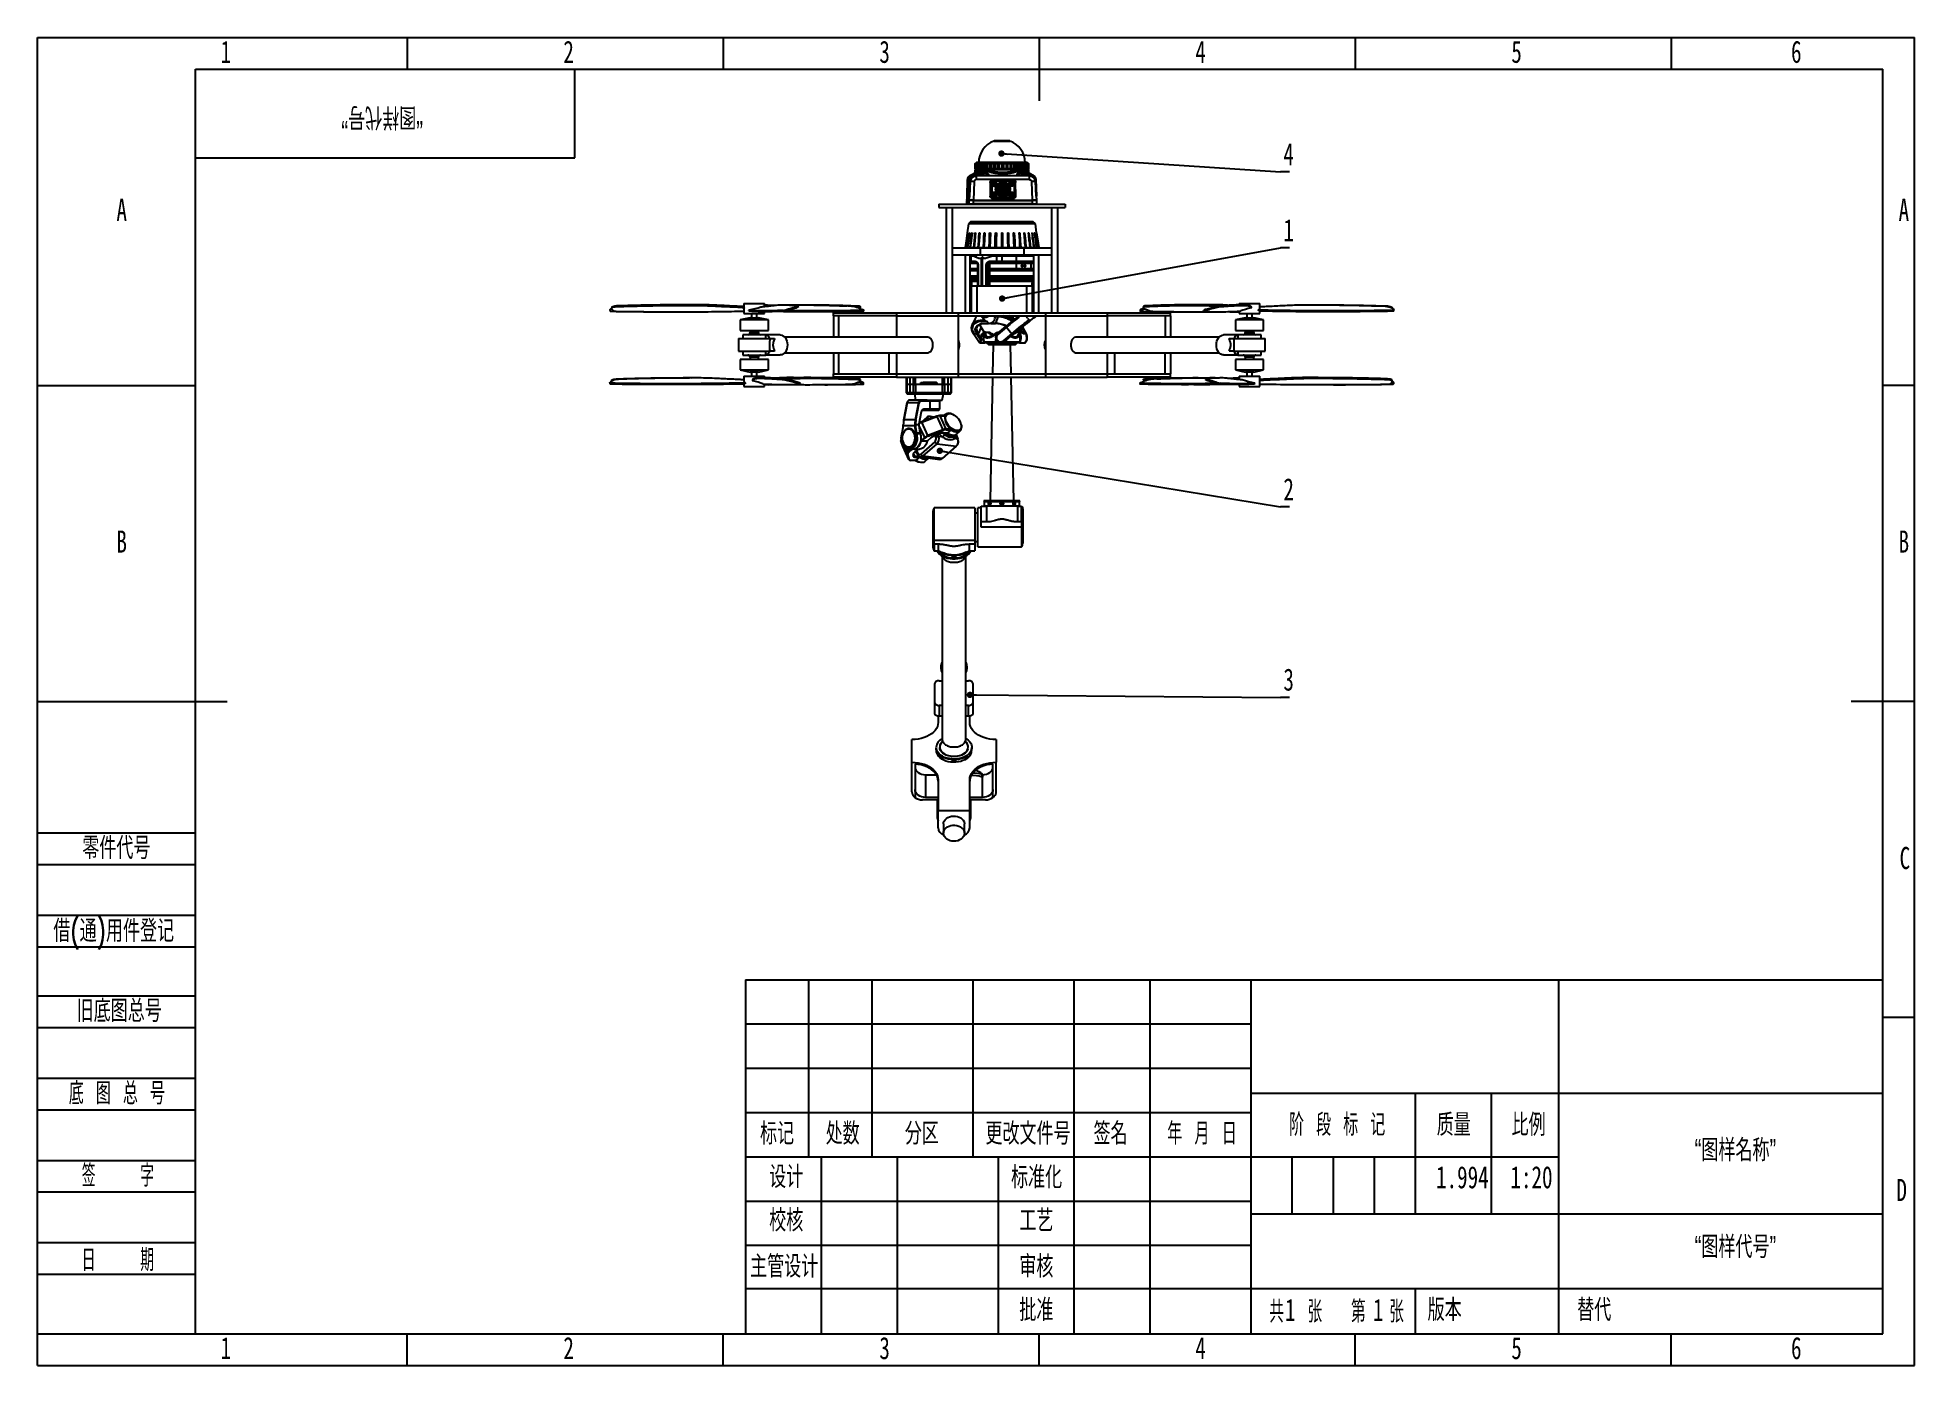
# Model space of a CAD drawing. Header units: millimetres. Extents: x 0 to 297, y 0 to 210.
import ezdxf

# ---------------------------------------------------------------- set-up
doc = ezdxf.new("R2010")
doc.units = ezdxf.units.MM
doc.layers.add('图框', color=7, linetype='Continuous')
doc.layers.add('粗实线层', color=7, linetype='Continuous', lineweight=25)
doc.styles.add('SLDTEXTSTYLE0', font='TXT', dxfattribs={"width": 0.7, "bigfont": 'bigfont'})
doc.styles.add('SLDTEXTSTYLE1', font='TXT', dxfattribs={"width": 0.6, "bigfont": 'bigfont'})
doc.styles.add('SLDTEXTSTYLE2', font='TXT', dxfattribs={"width": 0.614286, "bigfont": 'bigfont'})
doc.styles.add('SLDTEXTSTYLE3', font='TXT', dxfattribs={"width": 0.62, "bigfont": 'bigfont'})
doc.styles.add('SLDTEXTSTYLE4', font='TXT', dxfattribs={"width": 0.566667, "bigfont": 'bigfont'})
doc.styles.add('SLDTEXTSTYLE5', font='TXT', dxfattribs={"width": 0.7})
doc.dimstyles.new('SLDDIMSTYLE0', dxfattribs={"dimtxt": 0.18, "dimasz": 1.016, "dimexe": 0, "dimexo": 0.0625, "dimgap": 0, "dimtad": 0, "dimtih": 1, "dimtoh": 1, "dimdec": 0, "dimrnd": 1e-09, "dimzin": 0, "dimdsep": 46, "dimtxsty": 'Standard', "dimblk1": 'DOT', "dimblk2": 'DOT', "dimsah": 1, "dimcen": 0.09, "dimadec": 0, "dimazin": 0, "dimtfac": 1.016, "dimtdec": 0, "dimtofl": 0, "dimtmove": 0, "dimatfit": 3, "dimldrblk": 'DOT', "dimfxl": 1, "dimfrac": 2, "dimtolj": 1, "dimtzin": 0, "dimarcsym": 0})

msp = doc.modelspace()

# ---------------------------------------------------------------- texts
at = {"layer": '图框', "char_height": 3.5}
for s, insert, attachment_point, style in [('1', (29.79, 209.5), 2, 'SLDTEXTSTYLE5'), ('2', (84.04, 209.5), 2, 'SLDTEXTSTYLE5'), ('3', (134.04, 209.5), 2, 'SLDTEXTSTYLE5'), ('4', (184.04, 209.5), 2, 'SLDTEXTSTYLE5'), ('5', (234.04, 209.5), 2, 'SLDTEXTSTYLE5'), ('6', (278.3, 209.5), 2, 'SLDTEXTSTYLE5'), ('A', (13.32, 184.5), 2, 'SLDTEXTSTYLE5'), ('A', (295.32, 184.5), 2, 'SLDTEXTSTYLE5'), ('B', (13.32, 132.04), 2, 'SLDTEXTSTYLE5'), ('B', (295.32, 132.04), 2, 'SLDTEXTSTYLE5'), ('零件代号', (7.08, 83.58), 1, 'SLDTEXTSTYLE0'), ('C', (295.48, 82), 2, 'SLDTEXTSTYLE5'), ('借(通)用件登记', (2.5, 70.47), 1, 'SLDTEXTSTYLE0'), ('旧底图总号', (6.19, 57.82), 1, 'SLDTEXTSTYLE0'), ('底 图 总 号', (4.95, 44.77), 1, 'SLDTEXTSTYLE2'), ('标记', (117.02, 38.42), 2, 'SLDTEXTSTYLE0'), ('处数', (127.4, 38.42), 2, 'SLDTEXTSTYLE0'), ('分区', (139.93, 38.42), 2, 'SLDTEXTSTYLE0'), ('更改文件号', (156.73, 38.42), 2, 'SLDTEXTSTYLE0'), ('签名', (169.79, 38.42), 2, 'SLDTEXTSTYLE0'), ('年 月 日', (184.26, 38.42), 2, 'SLDTEXTSTYLE3'), ('阶 段 标 记', (205.65, 39.81), 2, 'SLDTEXTSTYLE2'), ('质量', (224.09, 39.81), 2, 'SLDTEXTSTYLE0'), ('比例', (235.94, 39.81), 2, 'SLDTEXTSTYLE0'), ('“图样名称”', (268.67, 35.79), 2, 'SLDTEXTSTYLE0'), ('签    字', (12.71, 31.76), 2, 'SLDTEXTSTYLE4'), ('设计', (118.47, 31.56), 2, 'SLDTEXTSTYLE0'), ('标准化', (158.09, 31.49), 2, 'SLDTEXTSTYLE0'), ('1.994', (225.46, 31.52), 2, 'SLDTEXTSTYLE5'), ('1:20', (236.4, 31.52), 2, 'SLDTEXTSTYLE5'), ('D', (294.98, 29.5), 2, 'SLDTEXTSTYLE5'), ('校核', (118.47, 24.68), 2, 'SLDTEXTSTYLE0'), ('工艺', (158.05, 24.64), 2, 'SLDTEXTSTYLE0'), ('“图样代号”', (268.67, 20.49), 2, 'SLDTEXTSTYLE0'), ('日    期', (12.71, 18.41), 2, 'SLDTEXTSTYLE4'), ('主管设计', (118.14, 17.4), 2, 'SLDTEXTSTYLE0'), ('审核', (158.05, 17.4), 2, 'SLDTEXTSTYLE0'), ('批准', (158.05, 10.52), 2, 'SLDTEXTSTYLE0'), ('共  张', (199.09, 10.26), 2, 'SLDTEXTSTYLE1'), ('1', (197.39, 10.53), 1, 'SLDTEXTSTYLE5'), ('第  张', (212.02, 10.26), 2, 'SLDTEXTSTYLE1'), ('1', (211.3, 10.53), 1, 'SLDTEXTSTYLE5'), ('版本', (222.66, 10.53), 2, 'SLDTEXTSTYLE0'), ('替代', (243.64, 10.53), 1, 'SLDTEXTSTYLE0'), ('1', (29.79, 4.5), 2, 'SLDTEXTSTYLE5'), ('2', (84.04, 4.5), 2, 'SLDTEXTSTYLE5'), ('3', (134.04, 4.5), 2, 'SLDTEXTSTYLE5'), ('4', (184.04, 4.5), 2, 'SLDTEXTSTYLE5'), ('5', (234.04, 4.5), 2, 'SLDTEXTSTYLE5'), ('6', (278.3, 4.5), 2, 'SLDTEXTSTYLE5')]:
    msp.add_mtext(s, dxfattribs=dict(at, insert=insert, attachment_point=attachment_point, style=style))
at = {"layer": '图框', "insert": (54.53, 195.65), "char_height": 3.5, "attachment_point": 2, "rotation": 180, "style": 'SLDTEXTSTYLE0'}
msp.add_mtext('“图样代号”', dxfattribs=at)

# ---------------------------------------------------------------- blocks, each defined once
blk = doc.blocks.new('SW_NOTE_0')
at = {"layer": '图框', "color": 0}
blk.add_line((1.46, 0), (0, 0), dxfattribs=at)
at = {"layer": '图框', "color": 0, "insert": (0.48, 4.52), "char_height": 3.5, "attachment_point": 1, "style": 'SLDTEXTSTYLE5'}
blk.add_mtext('1', dxfattribs=at)
blk = doc.blocks.new('_Dot')
at = {"color": 0, "linetype": 'ByBlock', "lineweight": -2}
blk.add_line((-0.5, 0), (-1, 0), dxfattribs=at)
at = {"color": 0, "linetype": 'ByBlock', "const_width": 0.5}
blk.add_lwpolyline([(-0.25, 0, 1), (0.25, 0, 1)], format="xyb", close=True, dxfattribs=at)
blk = doc.blocks.new('SW_NOTE_0_1')
at = {"layer": '图框', "color": 0}
blk.add_line((1.46, 0), (0, 0), dxfattribs=at)
at = {"layer": '图框', "color": 0, "insert": (0.48, 4.54), "char_height": 3.5, "attachment_point": 1, "style": 'SLDTEXTSTYLE5'}
blk.add_mtext('2', dxfattribs=at)
blk = doc.blocks.new('SW_NOTE_0_2')
at = {"layer": '图框', "color": 0}
blk.add_line((1.46, 0), (0, 0), dxfattribs=at)
at = {"layer": '图框', "color": 0, "insert": (0.48, 4.57), "char_height": 3.5, "attachment_point": 1, "style": 'SLDTEXTSTYLE5'}
blk.add_mtext('3', dxfattribs=at)
blk = doc.blocks.new('SW_NOTE_0_3')
at = {"layer": '图框', "color": 0}
blk.add_line((1.46, 0), (0, 0), dxfattribs=at)
at = {"layer": '图框', "color": 0, "insert": (0.48, 4.52), "char_height": 3.5, "attachment_point": 1, "style": 'SLDTEXTSTYLE5'}
blk.add_mtext('4', dxfattribs=at)

# ---------------------------------------------------------------- linework, layer by layer
at = {"color": 7, "linetype": 'Continuous', "lineweight": 25}
for p, q in [((151.31, 193.64), (151.31, 193.64)), ((151.31, 193.64), (153.88, 193.64)), ((151.4, 193.65), (151.4, 193.65)), ((153.79, 193.65), (151.4, 193.65)), ((153.88, 193.64), (153.88, 193.64)), ((148.6, 190.22), (148.35, 190.05)), ((156.6, 190.22), (148.6, 190.22)), ((156.85, 190.05), (156.6, 190.22)), ((147.17, 187.53), (147.08, 184.9)), ((147.09, 184.9), (147.18, 187.53)), ((147.21, 187.53), (147.12, 184.9)), ((147.21, 187.53), (147.12, 184.9)), ((147.13, 184.9), (147.22, 187.53)), ((147.25, 187.53), (147.15, 184.9)), ((147.25, 187.53), (147.15, 184.9)), ((147.16, 184.9), (147.25, 187.53)), ((147.17, 187.53), (147.18, 187.53)), ((147.28, 187.53), (147.19, 184.9)), ((147.28, 187.53), (147.19, 184.9)), ((147.2, 184.9), (147.29, 187.53)), ((147.21, 187.53), (147.22, 187.53)), ((147.32, 187.53), (147.23, 184.9)), ((147.23, 184.9), (147.33, 187.53)), ((147.25, 187.53), (147.25, 187.53)), ((147.35, 187.53), (147.26, 184.9)), ((147.35, 187.53), (147.26, 184.9)), ((147.27, 184.9), (147.36, 187.53)), ((147.28, 187.53), (147.29, 187.53)), ((147.39, 187.53), (147.3, 184.9)), ((147.39, 187.53), (147.3, 184.9)), ((147.31, 184.9), (147.4, 187.53)), ((147.32, 187.53), (147.33, 187.53)), ((147.43, 187.53), (147.33, 184.9)), ((147.34, 184.9), (147.43, 187.53)), ((147.35, 187.53), (147.36, 187.53)), ((147.39, 187.53), (147.4, 187.53)), ((147.41, 184.89), (147.5, 187.52)), ((147.43, 187.53), (147.43, 187.53)), ((147.59, 187.22), (147.46, 184.99)), ((147.6, 187.21), (147.47, 184.99)), ((147.56, 188.16), (147.55, 188.15)), ((147.55, 188.15), (147.56, 188.16)), ((147.56, 188.15), (147.55, 188.15)), ((147.74, 188.25), (147.56, 188.16)), ((147.74, 188.25), (147.56, 188.15)), ((147.58, 188.15), (148.26, 188.54)), ((147.76, 188.27), (147.58, 188.17)), ((147.59, 188.15), (147.58, 188.15)), ((148.31, 188.56), (147.59, 188.15)), ((147.62, 188.15), (148.24, 188.51)), ((147.63, 188.15), (147.62, 188.15)), ((147.8, 188.25), (147.63, 188.15)), ((147.77, 188.21), (147.66, 188.15)), ((147.66, 188.15), (147.7, 188.17)), ((147.66, 188.15), (147.66, 188.15)), ((147.73, 188.17), (147.69, 188.15)), ((147.7, 188.15), (147.69, 188.15)), ((147.7, 188.15), (147.81, 188.21)), ((147.9, 188.25), (147.73, 188.15)), ((147.74, 188.15), (147.73, 188.15)), ((148.35, 188.51), (147.74, 188.15)), ((147.9, 188.33), (147.74, 188.25)), ((147.76, 188.15), (148.51, 188.58)), ((147.77, 188.15), (147.76, 188.15)), ((148.45, 188.54), (147.77, 188.15)), ((147.98, 188.25), (147.8, 188.15)), ((147.81, 188.15), (147.8, 188.15)), ((147.81, 188.15), (147.83, 188.16)), ((147.83, 188.16), (147.98, 188.25)), ((147.86, 188.1), (147.84, 188.09)), ((148.16, 188.43), (148.1, 188.4)), ((148.21, 187.2), (148.11, 184.31)), ((148.16, 188.43), (148.2, 188.47)), ((148.25, 188.47), (148.18, 188.43)), ((148.25, 188.47), (148.2, 188.44)), ((148.23, 188.48), (148.22, 188.47)), ((148.24, 188.51), (148.32, 188.55)), ((148.31, 188.56), (148.26, 188.54)), ((148.34, 189.06), (148.32, 188.69)), ((148.43, 189.14), (148.34, 189.06)), ((148.35, 189.06), (148.34, 189.06)), ((148.35, 190.05), (148.35, 189.31)), ((148.4, 190.05), (148.35, 190.05)), ((148.35, 190.05), (148.35, 190.05)), ((148.35, 190.05), (148.35, 189.31)), ((148.35, 189.31), (148.35, 190.05)), ((148.35, 189.31), (148.43, 189.14)), ((148.35, 189.31), (148.35, 189.31)), ((148.35, 189.31), (148.4, 189.31)), ((148.35, 188.51), (148.4, 188.53)), ((148.37, 188.57), (148.71, 188.78)), ((148.4, 189.31), (148.4, 190.05)), ((148.49, 188.48), (148.42, 188.44)), ((148.43, 189.14), (156.76, 189.14)), ((148.56, 190.05), (148.44, 190.05)), ((148.44, 190.05), (148.44, 189.31)), ((148.44, 189.31), (148.56, 189.31)), ((148.85, 188.78), (148.44, 188.56)), ((148.45, 188.54), (148.63, 188.65)), ((148.49, 188.48), (148.99, 188.72)), ((148.61, 188.73), (148.5, 188.66)), ((148.51, 188.66), (148.5, 188.66)), ((148.61, 188.73), (148.51, 188.66)), ((148.63, 188.65), (148.51, 188.58)), ((148.63, 188.65), (148.51, 188.58)), ((150.16, 188.14), (148.53, 188.12)), ((150.16, 188.13), (148.53, 188.1)), ((156.98, 187.53), (148.54, 187.53)), ((148.56, 189.31), (148.56, 190.05)), ((148.61, 188.73), (148.66, 188.76)), ((148.61, 188.73), (148.61, 188.73)), ((148.83, 190.05), (148.63, 190.05)), ((148.63, 190.05), (148.63, 189.31)), ((148.63, 189.31), (148.83, 189.31)), ((148.76, 188.73), (148.63, 188.66)), ((148.71, 188.78), (148.66, 188.76)), ((148.75, 188.81), (148.67, 188.76)), ((148.76, 188.73), (148.81, 188.76)), ((148.81, 188.76), (148.85, 188.78)), ((148.83, 189.31), (148.83, 190.05)), ((149.18, 190.05), (148.92, 190.05)), ((148.92, 190.05), (148.92, 189.31)), ((148.92, 189.31), (149.18, 189.31)), ((148.97, 189.06), (149.05, 189.14)), ((148.97, 189.06), (148.97, 189.06)), ((148.99, 188.61), (148.99, 188.72)), ((149.18, 189.31), (149.18, 190.05)), ((149.62, 190.05), (149.3, 190.05)), ((149.3, 190.05), (149.3, 189.31)), ((149.3, 189.31), (149.62, 189.31)), ((149.32, 188.82), (149.35, 188.82)), ((149.32, 188.82), (149.32, 188.68)), ((149.37, 188.89), (149.34, 188.88)), ((149.35, 188.69), (149.35, 188.82)), ((149.62, 189.31), (149.62, 190.05)), ((149.66, 189.09), (149.72, 189.14)), ((150.13, 190.05), (149.76, 190.05)), ((149.76, 190.05), (149.76, 189.31)), ((149.76, 189.31), (150.13, 189.31)), ((150.44, 188.78), (149.85, 188.58)), ((149.85, 188.58), (150.14, 188.57)), ((150.14, 188.52), (149.85, 188.52)), ((150.13, 189.31), (150.13, 190.05)), ((150.14, 188.14), (150.14, 188.52)), ((150.7, 190.05), (150.29, 190.05)), ((150.29, 190.05), (150.29, 189.31)), ((150.29, 189.31), (150.7, 189.31)), ((155.21, 188.15), (150.29, 188.15)), ((150.41, 188.26), (150.4, 188.23)), ((150.41, 188.27), (150.41, 188.32)), ((150.41, 188.32), (150.41, 188.24)), ((150.41, 188.27), (150.41, 188.26)), ((150.41, 188.25), (150.41, 188.27)), ((150.47, 188.38), (150.48, 188.32)), ((150.64, 189.14), (150.6, 189.06)), ((150.6, 189.06), (150.6, 189.06)), ((150.7, 189.31), (150.7, 190.05)), ((151.32, 190.05), (150.88, 190.05)), ((150.88, 190.05), (150.88, 189.31)), ((150.88, 189.31), (151.32, 189.31)), ((154.36, 187.52), (151.17, 187.52)), ((151.17, 187.52), (151.17, 187.43)), ((151.17, 187.43), (154.35, 187.43)), ((151.19, 187.39), (151.17, 187.43)), ((151.19, 187.39), (154.29, 187.39)), ((151.24, 187.35), (151.26, 187.35)), ((151.26, 187.28), (151.26, 187.35)), ((154.26, 187.35), (151.26, 187.35)), ((154.26, 187.28), (151.26, 187.28)), ((151.32, 189.31), (151.32, 190.05)), ((151.42, 187.18), (151.42, 187.18)), ((151.43, 187.17), (151.42, 187.17)), ((151.97, 190.05), (151.51, 190.05)), ((151.51, 190.05), (151.51, 189.31)), ((151.51, 189.31), (151.97, 189.31)), ((151.97, 189.31), (151.97, 190.05)), ((152.63, 190.05), (152.16, 190.05)), ((152.16, 190.05), (152.16, 189.31)), ((152.16, 189.31), (152.63, 189.31)), ((152.63, 189.31), (152.63, 190.05)), ((152.76, 187.18), (152.76, 187.18)), ((153.3, 190.05), (152.83, 190.05)), ((152.83, 190.05), (152.83, 189.31)), ((152.83, 189.31), (153.3, 189.31)), ((153.3, 189.31), (153.3, 190.05)), ((153.94, 190.05), (153.49, 190.05)), ((153.49, 190.05), (153.49, 189.31)), ((153.49, 189.31), (153.94, 189.31)), ((153.94, 189.31), (153.94, 190.05)), ((154.09, 187.18), (154.08, 187.18)), ((154.09, 187.17), (154.09, 187.17)), ((154.56, 190.05), (154.13, 190.05)), ((154.13, 190.05), (154.13, 189.31)), ((154.13, 189.31), (154.56, 189.31)), ((154.26, 187.35), (154.26, 187.28)), ((154.35, 187.43), (154.29, 187.39)), ((154.35, 187.43), (154.36, 187.52)), ((154.56, 189.31), (154.56, 190.05)), ((155.12, 190.05), (154.73, 190.05)), ((154.73, 190.05), (154.73, 189.31)), ((154.73, 189.31), (155.12, 189.31)), ((154.82, 189.06), (154.78, 189.14)), ((154.82, 189.06), (154.82, 189.06)), ((155.61, 188.58), (154.99, 188.78)), ((155.01, 188.32), (155, 188.38)), ((155.06, 188.35), (155.07, 188.36)), ((155.07, 188.32), (155.08, 188.35)), ((155.07, 188.27), (155.07, 188.33)), ((155.07, 188.28), (155.07, 188.28)), ((155.12, 189.31), (155.12, 190.05)), ((155.63, 190.05), (155.28, 190.05)), ((155.28, 190.05), (155.28, 189.31)), ((155.28, 189.31), (155.63, 189.31)), ((155.32, 188.57), (155.61, 188.58)), ((155.61, 188.52), (155.32, 188.52)), ((155.32, 188.52), (155.32, 188.14)), ((156.97, 188.12), (155.34, 188.14)), ((156.97, 188.1), (155.34, 188.13)), ((155.84, 188.57), (155.61, 188.58)), ((155.63, 189.31), (155.63, 190.05)), ((155.72, 189.09), (155.66, 189.14)), ((156.05, 190.05), (155.76, 190.05)), ((155.76, 190.05), (155.76, 189.31)), ((155.76, 189.31), (156.05, 189.31)), ((156.05, 188.88), (156.02, 188.89)), ((156.05, 189.31), (156.05, 190.05)), ((156.05, 188.82), (156.08, 188.82)), ((156.05, 188.82), (156.05, 188.68)), ((156.08, 188.68), (156.08, 188.82)), ((156.4, 190.05), (156.17, 190.05)), ((156.17, 190.05), (156.17, 189.31)), ((156.17, 189.31), (156.4, 189.31)), ((156.28, 189.14), (156.35, 189.06)), ((156.35, 189.06), (156.35, 189.06)), ((156.39, 188.72), (156.9, 188.48)), ((156.39, 188.72), (156.39, 188.62)), ((156.4, 189.31), (156.4, 190.05)), ((156.41, 188.82), (156.44, 188.8)), ((156.93, 188.54), (156.41, 188.78)), ((156.52, 188.76), (156.44, 188.81)), ((156.65, 190.05), (156.48, 190.05)), ((156.48, 190.05), (156.48, 189.31)), ((156.48, 189.31), (156.65, 189.31)), ((156.52, 188.76), (156.52, 188.76)), ((156.65, 189.31), (156.65, 190.05)), ((156.87, 188.57), (156.65, 188.7)), ((156.8, 190.05), (156.7, 190.05)), ((156.7, 190.05), (156.7, 189.31)), ((156.7, 189.31), (156.8, 189.31)), ((156.76, 189.14), (156.85, 189.31)), ((156.85, 189.06), (156.76, 189.14)), ((156.8, 189.31), (156.8, 190.05)), ((156.85, 190.05), (156.82, 190.05)), ((156.82, 190.05), (156.82, 189.31)), ((156.82, 189.31), (156.85, 189.31)), ((156.85, 189.31), (156.85, 190.05)), ((156.87, 188.69), (156.85, 189.06)), ((157.29, 188.33), (156.93, 188.54)), ((157.42, 184.31), (157.32, 187.2)), ((157.61, 188.17), (157.43, 188.27)), ((157.61, 188.09), (157.6, 188.1)), ((157.64, 188.15), (157.63, 188.16)), ((158.04, 184.99), (157.9, 187.21)), ((158.04, 184.99), (157.92, 187.22)), ((157.95, 187.52), (158.04, 185.02)), ((158.11, 184.9), (158.02, 187.53)), ((147.05, 184.42), (147.04, 184.31)), ((147.05, 184.41), (147.04, 184.31)), ((147.04, 184.31), (147.34, 184.31)), ((147.05, 184.41), (147.05, 184.41)), ((147.05, 184.41), (147.05, 184.41)), ((147.08, 184.26), (147.05, 184.23)), ((147.05, 184.23), (147.08, 184.26)), ((147.05, 184.23), (147.07, 183.7)), ((147.05, 184.23), (147.35, 184.23)), ((147.07, 183.7), (147.05, 184.23)), ((147.05, 184.23), (147.05, 184.23)), ((147.09, 184.41), (147.08, 184.41)), ((147.08, 184.26), (147.38, 184.26)), ((147.09, 184.31), (147.09, 184.26)), ((147.09, 184.31), (147.09, 184.26)), ((147.13, 184.41), (147.12, 184.41)), ((147.16, 184.41), (147.16, 184.41)), ((147.2, 184.41), (147.19, 184.41)), ((147.23, 184.41), (147.23, 184.41)), ((147.27, 184.41), (147.26, 184.41)), ((147.31, 184.41), (147.3, 184.41)), ((147.34, 184.41), (147.34, 184.31)), ((147.34, 184.41), (147.34, 184.41)), ((147.34, 184.41), (147.34, 184.41)), ((147.38, 184.26), (147.35, 184.23)), ((148.12, 184.23), (147.35, 184.23)), ((147.35, 184.23), (147.37, 183.7)), ((147.38, 184.26), (147.39, 184.26)), ((148.12, 184.26), (147.38, 184.26)), ((147.39, 184.26), (147.39, 184.31)), ((147.41, 184.89), (147.47, 184.95)), ((147.73, 184.29), (147.75, 184.28)), ((148.04, 184.33), (148.06, 184.32)), ((148.11, 184.31), (157.42, 184.31)), ((148.11, 184.26), (148.11, 184.31)), ((148.11, 184.26), (148.12, 184.26)), ((148.12, 184.23), (148.12, 184.26)), ((148.12, 184.26), (157.41, 184.26)), ((148.12, 183.7), (148.12, 184.23)), ((148.12, 184.23), (157.41, 184.23)), ((150.76, 187.1), (150.75, 184.93)), ((150.75, 184.93), (150.84, 184.92)), ((150.84, 187.1), (150.76, 187.1)), ((150.84, 184.92), (150.84, 187.1)), ((150.84, 187.1), (150.85, 187.06)), ((150.85, 184.97), (150.84, 184.92)), ((150.85, 184.97), (150.85, 187.06)), ((150.9, 187.06), (150.9, 186.1)), ((150.9, 186.1), (150.9, 184.97)), ((150.93, 187.01), (150.91, 187.01)), ((150.91, 187.01), (150.91, 185.01)), ((150.91, 185.01), (150.93, 185.01)), ((150.93, 187.01), (150.99, 187.01)), ((150.93, 185.01), (150.93, 187.01)), ((150.99, 185.01), (150.93, 185.01)), ((150.99, 187.01), (150.99, 185.01)), ((151.19, 184.63), (151.17, 184.59)), ((151.17, 184.59), (151.17, 184.51)), ((151.17, 184.59), (154.36, 184.59)), ((151.17, 184.51), (154.36, 184.51)), ((154.29, 184.63), (151.19, 184.63)), ((151.24, 186.9), (151.35, 186.9)), ((151.24, 186.8), (151.24, 186.9)), ((151.35, 186.8), (151.24, 186.8)), ((151.24, 185.23), (151.35, 185.23)), ((151.24, 185.13), (151.24, 185.23)), ((151.35, 185.13), (151.24, 185.13)), ((151.26, 184.68), (151.24, 184.68)), ((151.26, 184.68), (151.26, 184.75)), ((151.26, 184.75), (154.26, 184.75)), ((154.26, 184.68), (151.26, 184.68)), ((151.29, 186.9), (151.29, 186.89)), ((151.29, 186.89), (151.29, 186.8)), ((151.29, 186.8), (151.29, 186.8)), ((151.29, 185.23), (151.29, 185.22)), ((151.29, 185.22), (151.29, 185.13)), ((151.29, 185.13), (151.29, 185.13)), ((151.37, 187.03), (151.47, 187.03)), ((151.37, 186.92), (151.37, 187.03)), ((151.38, 186.98), (151.37, 186.98)), ((151.37, 186.66), (151.37, 186.77)), ((151.38, 186.72), (151.37, 186.72)), ((151.47, 186.66), (151.37, 186.66)), ((151.37, 185.36), (151.47, 185.36)), ((151.37, 185.25), (151.37, 185.36)), ((151.38, 185.31), (151.37, 185.31)), ((151.37, 185), (151.37, 185.1)), ((151.38, 185.05), (151.37, 185.05)), ((151.47, 185), (151.37, 185)), ((151.47, 186.98), (151.38, 186.98)), ((151.47, 186.72), (151.38, 186.72)), ((151.47, 185.31), (151.38, 185.31)), ((151.47, 185.05), (151.38, 185.05)), ((151.42, 186.52), (151.42, 186.52)), ((151.42, 186.51), (151.42, 186.51)), ((151.42, 186.51), (151.42, 186.51)), ((151.42, 185.51), (151.42, 185.51)), ((151.43, 185.5), (151.42, 185.5)), ((151.42, 184.85), (151.42, 184.85)), ((151.42, 184.85), (151.42, 184.85)), ((151.42, 184.85), (151.42, 184.85)), ((151.47, 187.03), (151.47, 186.92)), ((151.47, 187.03), (151.47, 186.98)), ((151.47, 186.98), (151.47, 186.98)), ((151.47, 186.98), (151.47, 186.92)), ((151.47, 186.92), (151.47, 186.92)), ((151.47, 186.77), (151.47, 186.66)), ((151.47, 186.77), (151.47, 186.72)), ((151.47, 186.77), (151.47, 186.77)), ((151.47, 186.72), (151.47, 186.72)), ((151.47, 186.66), (151.47, 186.72)), ((151.47, 185.36), (151.47, 185.25)), ((151.47, 185.36), (151.47, 185.31)), ((151.47, 185.31), (151.47, 185.31)), ((151.47, 185.31), (151.47, 185.25)), ((151.47, 185.25), (151.47, 185.25)), ((151.47, 185.1), (151.47, 185)), ((151.47, 185.1), (151.47, 185.05)), ((151.47, 185.1), (151.47, 185.1)), ((151.47, 185.05), (151.47, 185.05)), ((151.47, 185), (151.47, 185.05)), ((151.5, 186.9), (151.61, 186.9)), ((151.5, 186.9), (151.5, 186.9)), ((151.61, 186.8), (151.5, 186.8)), ((151.5, 186.8), (151.5, 186.8)), ((151.5, 185.23), (151.61, 185.23)), ((151.5, 185.23), (151.5, 185.23)), ((151.61, 185.13), (151.5, 185.13)), ((151.5, 185.13), (151.5, 185.13)), ((151.55, 186.9), (151.55, 186.89)), ((151.55, 186.89), (151.55, 186.8)), ((151.55, 186.8), (151.55, 186.8)), ((151.55, 185.23), (151.55, 185.22)), ((151.55, 185.22), (151.55, 185.13)), ((151.55, 185.13), (151.55, 185.13)), ((151.61, 186.9), (151.61, 186.8)), ((151.61, 185.23), (151.61, 185.13)), ((152.28, 186.14), (152.32, 186.14)), ((152.29, 186.21), (152.29, 186.21)), ((152.33, 186.19), (152.29, 186.19)), ((152.29, 186.09), (152.33, 186.09)), ((152.29, 186.06), (152.29, 186.06)), ((152.3, 185.82), (152.34, 185.82)), ((152.31, 185.9), (152.31, 185.9)), ((152.35, 185.87), (152.31, 185.87)), ((152.31, 185.77), (152.35, 185.77)), ((152.31, 185.75), (152.31, 185.75)), ((152.46, 186.47), (152.46, 186.47)), ((152.5, 186.45), (152.46, 186.45)), ((152.46, 186.35), (152.5, 186.35)), ((152.46, 186.32), (152.46, 186.32)), ((152.51, 185.59), (152.55, 185.59)), ((152.52, 185.67), (152.52, 185.67)), ((152.56, 185.64), (152.52, 185.64)), ((152.52, 185.54), (152.56, 185.54)), ((152.52, 185.52), (152.52, 185.52)), ((152.59, 186.1), (152.63, 186.1)), ((152.6, 186.18), (152.6, 186.18)), ((152.64, 186.15), (152.6, 186.15)), ((152.6, 186.05), (152.64, 186.05)), ((152.6, 186.03), (152.6, 186.03)), ((152.66, 185.42), (152.66, 185.35)), ((152.7, 185.42), (152.66, 185.42)), ((152.7, 185.34), (152.7, 185.42)), ((152.74, 186.5), (152.79, 186.5)), ((152.74, 185.83), (152.79, 185.83)), ((152.76, 186.57), (152.76, 186.57)), ((152.79, 186.55), (152.76, 186.55)), ((152.76, 186.45), (152.79, 186.45)), ((152.76, 186.42), (152.76, 186.42)), ((152.76, 185.9), (152.76, 185.9)), ((152.79, 185.88), (152.76, 185.88)), ((152.76, 185.78), (152.79, 185.78)), ((152.76, 185.75), (152.76, 185.75)), ((152.8, 185.52), (152.76, 185.52)), ((152.76, 184.85), (152.76, 184.85)), ((152.8, 187.01), (152.77, 187.01)), ((152.77, 185.01), (152.8, 185.01)), ((152.8, 186.93), (152.8, 186.93)), ((152.81, 186.86), (152.8, 186.86)), ((152.8, 185.16), (152.81, 185.16)), ((152.8, 185.1), (152.8, 185.1)), ((152.9, 186.1), (152.95, 186.1)), ((152.9, 185.42), (152.9, 185.34)), ((152.92, 186.18), (152.91, 186.18)), ((152.91, 186.03), (152.92, 186.03)), ((152.95, 186.15), (152.92, 186.15)), ((152.92, 186.05), (152.95, 186.05)), ((152.98, 185.59), (153.03, 185.59)), ((152.99, 185.67), (152.99, 185.67)), ((153.03, 185.64), (152.99, 185.64)), ((152.99, 185.54), (153.03, 185.54)), ((152.99, 185.52), (152.99, 185.52)), ((153.05, 186.47), (153.05, 186.47)), ((153.09, 186.45), (153.05, 186.45)), ((153.05, 186.35), (153.09, 186.35)), ((153.05, 186.32), (153.05, 186.32)), ((153.19, 185.82), (153.23, 185.82)), ((153.2, 185.9), (153.2, 185.9)), ((153.24, 185.87), (153.2, 185.87)), ((153.2, 185.77), (153.24, 185.77)), ((153.2, 185.75), (153.2, 185.75)), ((153.21, 186.14), (153.25, 186.14)), ((153.22, 186.21), (153.22, 186.21)), ((153.26, 186.19), (153.22, 186.19)), ((153.22, 186.09), (153.26, 186.09)), ((153.22, 186.06), (153.22, 186.06)), ((153.91, 186.9), (154.01, 186.9)), ((153.91, 186.8), (153.91, 186.9)), ((154.01, 186.8), (153.91, 186.8)), ((153.91, 185.23), (154.01, 185.23)), ((153.91, 185.13), (153.91, 185.23)), ((154.01, 185.13), (153.91, 185.13)), ((153.96, 186.9), (153.96, 186.89)), ((153.96, 186.89), (153.96, 186.8)), ((153.96, 186.8), (153.96, 186.8)), ((153.96, 185.23), (153.96, 185.22)), ((153.96, 185.22), (153.96, 185.13)), ((153.96, 185.13), (153.96, 185.13)), ((154.04, 187.03), (154.14, 187.03)), ((154.04, 186.92), (154.04, 187.03)), ((154.13, 186.98), (154.04, 186.98)), ((154.04, 186.98), (154.04, 186.98)), ((154.04, 186.66), (154.04, 186.77)), ((154.04, 186.72), (154.04, 186.72)), ((154.13, 186.72), (154.04, 186.72)), ((154.14, 186.66), (154.04, 186.66)), ((154.04, 185.36), (154.14, 185.36)), ((154.04, 185.25), (154.04, 185.36)), ((154.13, 185.31), (154.04, 185.31)), ((154.04, 185.31), (154.04, 185.31)), ((154.04, 185), (154.04, 185.1)), ((154.04, 185.05), (154.04, 185.05)), ((154.13, 185.05), (154.04, 185.05)), ((154.14, 185), (154.04, 185)), ((154.08, 186.51), (154.09, 186.51)), ((154.08, 186.51), (154.08, 186.51)), ((154.09, 185.51), (154.08, 185.51)), ((154.08, 184.85), (154.09, 184.85)), ((154.08, 184.85), (154.08, 184.85)), ((154.09, 186.52), (154.09, 186.52)), ((154.09, 185.5), (154.09, 185.5)), ((154.09, 184.85), (154.09, 184.85)), ((154.14, 186.98), (154.13, 186.98)), ((154.14, 186.72), (154.13, 186.72)), ((154.14, 185.31), (154.13, 185.31)), ((154.14, 185.05), (154.13, 185.05)), ((154.14, 187.03), (154.14, 186.92)), ((154.14, 187.03), (154.14, 186.98)), ((154.14, 186.98), (154.14, 186.92)), ((154.14, 186.92), (154.14, 186.92)), ((154.14, 186.77), (154.14, 186.66)), ((154.14, 186.77), (154.14, 186.72)), ((154.14, 186.77), (154.14, 186.77)), ((154.14, 186.66), (154.14, 186.72)), ((154.14, 185.36), (154.14, 185.25)), ((154.14, 185.36), (154.14, 185.31)), ((154.14, 185.31), (154.14, 185.25)), ((154.14, 185.25), (154.14, 185.25)), ((154.14, 185.1), (154.14, 185)), ((154.14, 185.1), (154.14, 185.05)), ((154.14, 185.1), (154.14, 185.1)), ((154.14, 185), (154.14, 185.05)), ((154.16, 186.9), (154.27, 186.9)), ((154.16, 186.9), (154.16, 186.9)), ((154.27, 186.8), (154.16, 186.8)), ((154.16, 186.8), (154.16, 186.8)), ((154.16, 185.23), (154.27, 185.23)), ((154.16, 185.23), (154.16, 185.23)), ((154.27, 185.13), (154.16, 185.13)), ((154.16, 185.13), (154.16, 185.13)), ((154.22, 186.9), (154.22, 186.89)), ((154.22, 186.89), (154.22, 186.8)), ((154.22, 186.8), (154.22, 186.8)), ((154.22, 185.23), (154.22, 185.22)), ((154.22, 185.22), (154.22, 185.13)), ((154.22, 185.13), (154.22, 185.13)), ((154.26, 184.75), (154.26, 184.68)), ((154.27, 186.9), (154.27, 186.8)), ((154.27, 185.23), (154.27, 185.13)), ((154.36, 184.59), (154.29, 184.63)), ((154.36, 184.51), (154.36, 184.59)), ((154.53, 187.01), (154.53, 185.01)), ((154.53, 187.01), (154.59, 187.01)), ((154.59, 185.01), (154.53, 185.01)), ((154.59, 187.01), (154.59, 185.01)), ((154.69, 187.1), (154.62, 187.06)), ((154.62, 187.06), (154.62, 184.97)), ((154.62, 184.97), (154.69, 184.92)), ((154.69, 184.92), (154.69, 187.1)), ((154.77, 187.1), (154.69, 187.1)), ((154.69, 184.92), (154.78, 184.93)), ((154.78, 184.93), (154.77, 187.1)), ((157.41, 184.26), (157.42, 184.26)), ((157.41, 184.26), (157.41, 184.23)), ((158.11, 184.26), (157.41, 184.26)), ((157.41, 184.23), (157.41, 183.7)), ((158.14, 184.23), (157.41, 184.23)), ((157.42, 184.26), (157.42, 184.31)), ((157.46, 184.3), (157.44, 184.31)), ((157.5, 184.28), (157.49, 184.28)), ((158.1, 184.26), (158.1, 184.31)), ((158.14, 184.23), (158.11, 184.26)), ((158.12, 183.7), (158.14, 184.23)), ((158.15, 184.31), (158.14, 184.42)), ((142.6, 183.64), (142.6, 183.14)), ((142.6, 183.64), (162.6, 183.64)), ((142.6, 183.14), (162.6, 183.14)), ((143.76, 183.14), (143.76, 166.47)), ((144.76, 166.47), (144.76, 183.14)), ((147.07, 183.7), (147.14, 183.64)), ((147.37, 183.7), (147.07, 183.7)), ((147.14, 183.64), (147.07, 183.7)), ((147.07, 183.7), (147.07, 183.7)), ((147.37, 183.7), (148.12, 183.7)), ((147.37, 183.7), (147.43, 183.64)), ((148.12, 183.64), (148.12, 183.7)), ((157.41, 183.7), (148.12, 183.7)), ((157.41, 183.7), (157.41, 183.64)), ((157.41, 183.7), (158.12, 183.7)), ((158.05, 183.64), (158.12, 183.7)), ((160.43, 183.14), (160.43, 166.47)), ((161.43, 166.47), (161.43, 183.14)), ((162.6, 183.64), (162.6, 183.14)), ((147.3, 180.56), (147.1, 179.13)), ((147.17, 179.13), (147.2, 179.13)), ((147.68, 180.89), (147.3, 180.56)), ((157.89, 180.56), (147.3, 180.56)), ((147.36, 178.39), (147.4, 179.13)), ((147.36, 178.41), (147.36, 178.39)), ((147.36, 178.34), (147.36, 178.39)), ((147.4, 179.13), (147.46, 179.13)), ((147.68, 180.89), (157.51, 180.89)), ((147.75, 178.39), (147.79, 179.13)), ((147.75, 178.09), (147.75, 178.39)), ((147.79, 179.13), (147.88, 179.13)), ((148.29, 178.39), (148.33, 179.13)), ((148.29, 177.78), (148.29, 178.39)), ((148.33, 179.13), (148.44, 179.13)), ((148.97, 178.39), (149, 179.13)), ((148.97, 177.36), (148.97, 178.39)), ((149, 179.13), (149.13, 179.13)), ((149.75, 178.39), (149.78, 179.13)), ((149.75, 176.72), (149.75, 178.39)), ((149.78, 179.13), (149.92, 179.13)), ((150.62, 178.39), (150.64, 179.13)), ((150.62, 176.72), (150.62, 178.39)), ((150.64, 179.13), (150.79, 179.13)), ((151.55, 178.39), (151.56, 179.13)), ((151.55, 176.72), (151.55, 178.39)), ((151.56, 179.13), (151.72, 179.13)), ((152.51, 179.13), (152.68, 179.13)), ((152.51, 179.13), (152.51, 176.8)), ((152.68, 179.13), (152.68, 176.8)), ((153.47, 179.13), (153.63, 179.13)), ((153.63, 179.13), (153.64, 178.39)), ((153.64, 176.72), (153.64, 178.39)), ((154.4, 179.13), (154.55, 179.13)), ((154.55, 179.13), (154.57, 178.39)), ((154.57, 176.72), (154.57, 178.39)), ((155.27, 179.13), (155.41, 179.13)), ((155.41, 179.13), (155.44, 178.39)), ((155.44, 176.72), (155.44, 178.39)), ((156.06, 179.13), (156.19, 179.13)), ((156.19, 179.13), (156.22, 178.39)), ((156.22, 177.36), (156.22, 178.39)), ((156.75, 179.13), (156.86, 179.13)), ((156.86, 179.13), (156.9, 178.39)), ((156.9, 177.78), (156.9, 178.39)), ((157.31, 179.13), (157.4, 179.13)), ((157.4, 179.13), (157.44, 178.39)), ((157.44, 178.09), (157.44, 178.39)), ((157.89, 180.56), (157.51, 180.89)), ((157.73, 179.13), (157.79, 179.13)), ((157.79, 179.13), (157.83, 178.39)), ((157.83, 178.39), (157.83, 178.4)), ((157.83, 178.34), (157.83, 178.39)), ((158.09, 179.13), (157.89, 180.56)), ((157.99, 179.13), (158.02, 179.13)), ((144.76, 176.72), (149.14, 176.72)), ((144.76, 175.64), (149.14, 175.64)), ((146.76, 175.64), (146.76, 166.47)), ((146.77, 176.8), (146.85, 176.8)), ((146.92, 176.72), (146.85, 176.72)), ((146.88, 176.8), (147.1, 176.8)), ((146.95, 176.72), (146.92, 176.72)), ((147.16, 176.72), (146.95, 176.72)), ((147.15, 176.8), (147.51, 176.8)), ((147.22, 176.72), (147.16, 176.72)), ((147.57, 176.72), (147.22, 176.72)), ((147.66, 176.72), (147.57, 176.72)), ((147.6, 176.8), (148.08, 176.8)), ((147.64, 175.64), (147.6, 175.59)), ((147.6, 166.47), (147.6, 175.64)), ((147.6, 175.5), (147.71, 175.5)), ((147.69, 175.44), (147.6, 175.44)), ((148.14, 176.72), (147.66, 176.72)), ((147.69, 175.44), (147.69, 174.64)), ((147.91, 175.44), (147.69, 175.44)), ((147.71, 175.5), (147.83, 175.64)), ((147.71, 175.5), (147.93, 175.5)), ((147.72, 176.72), (147.72, 176.72)), ((147.93, 175.5), (148.14, 175.64)), ((148.24, 176.72), (148.14, 176.72)), ((148.19, 176.8), (148.79, 176.8)), ((148.84, 176.72), (148.24, 176.72)), ((148.96, 176.72), (148.84, 176.72)), ((148.92, 176.8), (149.61, 176.8)), ((149.65, 176.72), (148.96, 176.72)), ((149.14, 176.72), (149.14, 175.64)), ((149.14, 176.72), (156.05, 176.72)), ((149.14, 175.64), (156.05, 175.64)), ((149.47, 175.31), (149.39, 175.08)), ((149.47, 175.31), (149.61, 175.31)), ((149.61, 175.31), (149.53, 175.08)), ((149.61, 176.8), (149.65, 176.72)), ((149.75, 176.72), (149.65, 176.72)), ((149.75, 176.72), (149.79, 176.72)), ((149.76, 176.8), (150.53, 176.8)), ((149.76, 176.8), (149.79, 176.72)), ((150.55, 176.72), (149.79, 176.72)), ((150.53, 176.8), (150.55, 176.72)), ((150.62, 176.72), (150.55, 176.72)), ((150.62, 176.72), (150.71, 176.72)), ((150.68, 176.8), (151.5, 176.8)), ((150.68, 176.8), (150.71, 176.72)), ((151.51, 176.72), (150.71, 176.72)), ((151.28, 175.64), (151.4, 175.5)), ((151.4, 175.5), (151.78, 175.5)), ((151.78, 175.44), (151.4, 175.44)), ((151.5, 176.8), (151.51, 176.72)), ((151.55, 176.72), (151.51, 176.72)), ((151.55, 176.72), (151.68, 176.72)), ((151.67, 176.8), (152.51, 176.8)), ((151.67, 176.8), (151.68, 176.72)), ((152.51, 176.72), (151.68, 176.72)), ((151.72, 176.72), (151.72, 176.72)), ((151.78, 175.5), (151.8, 175.64)), ((151.78, 175.5), (152.57, 175.5)), ((151.78, 174.64), (151.78, 175.44)), ((152.58, 175.44), (151.78, 175.44)), ((152.57, 175.5), (152.5, 175.64)), ((152.51, 176.8), (152.51, 176.72)), ((152.51, 176.72), (152.68, 176.72)), ((152.57, 175.5), (154.88, 175.5)), ((154.89, 175.44), (152.58, 175.44)), ((152.58, 175.44), (152.58, 174.64)), ((152.68, 176.8), (153.52, 176.8)), ((152.68, 176.8), (152.68, 176.72)), ((153.51, 176.72), (152.68, 176.72)), ((153.52, 176.8), (153.51, 176.72)), ((153.51, 176.72), (153.64, 176.72)), ((153.64, 176.72), (153.68, 176.72)), ((153.69, 176.8), (153.68, 176.72)), ((154.48, 176.72), (153.68, 176.72)), ((153.69, 176.8), (154.51, 176.8)), ((154.51, 176.8), (154.48, 176.72)), ((154.48, 176.72), (154.57, 176.72)), ((154.57, 176.72), (154.64, 176.72)), ((154.66, 176.8), (154.64, 176.72)), ((155.4, 176.72), (154.64, 176.72)), ((154.66, 176.8), (155.43, 176.8)), ((154.88, 175.5), (154.82, 175.64)), ((154.88, 175.5), (157.57, 175.5)), ((154.89, 174.64), (154.89, 175.44)), ((157.6, 175.44), (154.89, 175.44)), ((155.43, 176.8), (155.4, 176.72)), ((155.4, 176.72), (155.44, 176.72)), ((155.44, 176.72), (155.54, 176.72)), ((155.58, 176.8), (155.54, 176.72)), ((156.23, 176.72), (155.54, 176.72)), ((155.58, 176.8), (156.27, 176.8)), ((156.05, 176.72), (156.05, 175.64)), ((156.05, 176.72), (160.43, 176.72)), ((156.05, 175.64), (160.43, 175.64)), ((156.14, 176.72), (156.14, 176.72)), ((156.23, 176.72), (156.35, 176.72)), ((156.95, 176.72), (156.35, 176.72)), ((156.4, 176.8), (157, 176.8)), ((156.95, 176.72), (157.05, 176.72)), ((157.53, 176.72), (157.05, 176.72)), ((157.11, 176.8), (157.59, 176.8)), ((157.57, 175.5), (157.43, 175.64)), ((157.53, 176.72), (157.62, 176.72)), ((157.6, 175.64), (157.6, 166.47)), ((157.97, 176.72), (157.62, 176.72)), ((157.68, 176.8), (158.04, 176.8)), ((157.97, 176.72), (158.03, 176.72)), ((158.24, 176.72), (158.03, 176.72)), ((158.09, 176.8), (158.31, 176.8)), ((158.24, 176.72), (158.27, 176.72)), ((158.34, 176.72), (158.27, 176.72)), ((158.34, 176.8), (158.42, 176.8)), ((158.43, 166.47), (158.43, 175.64)), ((147.6, 174.64), (147.69, 174.64)), ((147.6, 174.52), (147.65, 174.47)), ((148.71, 174.27), (147.6, 174.27)), ((147.6, 173.47), (147.76, 173.31)), ((147.6, 173.47), (148.81, 173.47)), ((148.81, 173.1), (147.6, 173.1)), ((147.6, 172.31), (147.76, 172.14)), ((147.6, 172.31), (148.81, 172.31)), ((147.76, 174.47), (147.62, 174.33)), ((147.62, 174.33), (148.69, 174.33)), ((147.76, 173.31), (147.62, 173.16)), ((147.62, 173.16), (148.81, 173.16)), ((147.83, 174.47), (147.65, 174.47)), ((147.69, 174.64), (148.32, 174.64)), ((147.69, 174.64), (147.83, 174.47)), ((147.76, 173.31), (148.81, 173.31)), ((148.81, 173.31), (147.76, 173.31)), ((148.44, 174.47), (147.83, 174.47)), ((148.44, 174.47), (148.32, 174.64)), ((148.81, 173.97), (148.84, 173.97)), ((148.81, 170.72), (148.81, 173.97)), ((148.84, 173.97), (148.84, 170.72)), ((149.38, 170.72), (149.38, 175.03)), ((149.42, 170.72), (149.42, 175.04)), ((149.52, 175.04), (149.42, 175.04)), ((149.52, 170.72), (149.52, 175.03)), ((150.11, 170.72), (150.11, 173.97)), ((150.35, 173.97), (150.11, 173.97)), ((150.63, 173.97), (150.35, 173.97)), ((150.35, 173.97), (150.35, 170.72)), ((150.63, 173.97), (150.63, 170.72)), ((150.63, 173.47), (154.89, 173.47)), ((150.63, 173.31), (154.81, 173.31)), ((154.82, 173.31), (150.63, 173.31)), ((150.63, 173.16), (157.57, 173.16)), ((157.6, 173.1), (150.63, 173.1)), ((150.63, 172.31), (157.6, 172.31)), ((154.89, 174.27), (150.73, 174.27)), ((150.76, 174.33), (154.88, 174.33)), ((150.78, 174.64), (151.78, 174.64)), ((150.78, 174.64), (150.83, 174.47)), ((151.8, 174.47), (150.83, 174.47)), ((151.78, 174.64), (152.58, 174.64)), ((151.78, 174.64), (151.8, 174.47)), ((152.5, 174.47), (151.8, 174.47)), ((152.58, 174.64), (152.5, 174.47)), ((154.82, 174.47), (152.5, 174.47)), ((152.58, 174.64), (154.89, 174.64)), ((154.89, 174.64), (154.82, 174.47)), ((154.88, 174.33), (154.82, 174.47)), ((154.82, 174.47), (157.13, 174.47)), ((154.89, 173.47), (154.82, 173.31)), ((157.13, 173.31), (154.82, 173.31)), ((154.88, 174.33), (157.2, 174.33)), ((154.89, 174.64), (157.6, 174.64)), ((154.89, 173.47), (154.89, 174.27)), ((157.21, 174.27), (154.89, 174.27)), ((154.89, 173.47), (157.21, 173.47)), ((157.2, 174.33), (157.13, 174.47)), ((157.13, 174.47), (157.6, 174.47)), ((157.21, 173.47), (157.13, 173.31)), ((157.6, 173.31), (157.13, 173.31)), ((157.2, 174.33), (157.6, 174.33)), ((157.21, 173.47), (157.21, 174.27)), ((157.6, 174.27), (157.21, 174.27)), ((157.21, 173.47), (157.6, 173.47)), ((157.43, 174.47), (157.6, 174.64)), ((157.57, 173.16), (157.43, 173.31)), ((157.43, 172.14), (157.6, 172.31)), ((147.85, 172.14), (147.76, 172.06)), ((148.8, 172.14), (147.76, 172.14)), ((147.76, 172.06), (147.76, 171.81)), ((147.76, 171.81), (147.84, 171.73)), ((147.83, 171.73), (147.76, 171.66)), ((147.76, 171.66), (147.76, 171.41)), ((147.77, 172.06), (147.77, 172.04)), ((147.77, 171.66), (147.77, 171.41)), ((147.78, 171.41), (147.77, 171.41)), ((147.79, 171.87), (147.79, 171.99)), ((147.79, 171.99), (147.81, 171.99)), ((147.79, 171.87), (147.81, 171.87)), ((147.8, 172.04), (147.8, 172.04)), ((147.8, 171.82), (147.8, 171.82)), ((147.8, 166.47), (147.8, 170.72)), ((147.8, 170.72), (148.64, 170.72)), ((147.81, 171.87), (147.81, 171.99)), ((147.84, 171.73), (147.84, 171.72)), ((147.96, 171.87), (147.96, 171.99)), ((147.96, 171.99), (148, 171.99)), ((147.96, 171.87), (148, 171.87)), ((147.99, 172.04), (147.98, 172.04)), ((147.99, 171.82), (147.98, 171.82)), ((148, 171.87), (148, 171.99)), ((148.27, 171.87), (148.27, 171.99)), ((148.27, 171.99), (148.33, 171.99)), ((148.27, 171.87), (148.33, 171.87)), ((148.31, 172.04), (148.3, 172.04)), ((148.31, 171.82), (148.3, 171.82)), ((148.33, 171.87), (148.33, 171.99)), ((148.64, 170.72), (148.64, 166.47)), ((148.64, 170.72), (156.55, 170.72)), ((148.71, 171.87), (148.71, 171.99)), ((148.71, 171.99), (148.78, 171.99)), ((148.71, 171.87), (148.78, 171.87)), ((148.76, 172.04), (148.74, 172.04)), ((148.76, 171.82), (148.74, 171.82)), ((148.78, 171.99), (148.78, 171.87)), ((148.79, 171.87), (148.79, 171.99)), ((157.43, 172.14), (150.63, 172.14)), ((150.67, 171.87), (150.67, 171.99)), ((150.67, 171.99), (150.71, 171.99)), ((150.67, 171.87), (150.71, 171.87)), ((150.71, 171.99), (150.71, 171.87)), ((150.75, 172.04), (150.72, 172.04)), ((150.75, 171.82), (150.72, 171.82)), ((150.8, 171.87), (150.8, 171.99)), ((151.47, 171.87), (151.47, 171.99)), ((151.47, 171.99), (151.49, 171.99)), ((151.47, 171.87), (151.49, 171.87)), ((151.49, 171.99), (151.49, 171.87)), ((151.55, 172.04), (151.52, 172.04)), ((151.55, 171.82), (151.52, 171.82)), ((151.6, 171.87), (151.6, 171.99)), ((151.98, 170.72), (151.98, 170.73)), ((152.31, 171.87), (152.31, 171.99)), ((152.31, 171.99), (152.31, 171.99)), ((152.31, 171.99), (152.31, 171.87)), ((152.31, 171.87), (152.31, 171.87)), ((152.39, 172.04), (152.36, 172.04)), ((152.39, 171.82), (152.36, 171.82)), ((152.44, 171.87), (152.44, 171.99)), ((152.49, 170.73), (152.49, 170.72)), ((152.49, 170.72), (152.49, 170.73)), ((152.49, 170.73), (152.49, 170.72)), ((153.15, 171.87), (153.15, 171.99)), ((153.23, 172.04), (153.2, 172.04)), ((153.23, 171.82), (153.2, 171.82)), ((153.28, 171.99), (153.27, 171.99)), ((153.27, 171.99), (153.27, 171.87)), ((153.28, 171.87), (153.27, 171.87)), ((153.28, 171.87), (153.28, 171.99)), ((153.97, 171.87), (153.97, 171.99)), ((154.05, 172.04), (154.02, 172.04)), ((154.05, 171.82), (154.02, 171.82)), ((154.1, 171.99), (154.08, 171.99)), ((154.08, 171.99), (154.08, 171.87)), ((154.1, 171.87), (154.08, 171.87)), ((154.1, 171.87), (154.1, 171.99)), ((154.76, 171.87), (154.76, 171.99)), ((154.83, 172.04), (154.8, 172.04)), ((154.83, 171.82), (154.8, 171.82)), ((154.81, 172.14), (154.85, 172.06)), ((154.85, 171.81), (154.81, 171.72)), ((154.82, 171.73), (154.85, 171.66)), ((154.88, 171.99), (154.84, 171.99)), ((154.84, 171.99), (154.84, 171.87)), ((154.88, 171.87), (154.84, 171.87)), ((154.85, 172.06), (154.85, 172.03)), ((154.85, 171.83), (154.85, 171.81)), ((154.85, 171.66), (154.85, 171.41)), ((154.88, 171.87), (154.88, 171.99)), ((155.48, 171.87), (155.48, 171.99)), ((155.54, 172.04), (155.52, 172.04)), ((155.54, 171.82), (155.52, 171.82)), ((155.58, 171.99), (155.53, 171.99)), ((155.53, 171.99), (155.53, 171.87)), ((155.58, 171.87), (155.53, 171.87)), ((155.58, 171.87), (155.58, 171.99)), ((156.11, 171.87), (156.11, 171.99)), ((156.2, 171.99), (156.13, 171.99)), ((156.13, 171.99), (156.13, 171.87)), ((156.2, 171.87), (156.13, 171.87)), ((156.16, 172.04), (156.14, 172.04)), ((156.16, 171.82), (156.14, 171.82)), ((156.2, 171.87), (156.2, 171.99)), ((156.55, 166.47), (156.55, 170.72)), ((156.55, 170.72), (157.39, 170.72)), ((156.63, 171.99), (156.63, 172)), ((156.63, 171.87), (156.63, 171.99)), ((156.63, 171.99), (156.63, 171.87)), ((156.7, 171.99), (156.63, 171.99)), ((156.7, 171.87), (156.63, 171.87)), ((156.67, 172.04), (156.66, 172.04)), ((156.67, 171.82), (156.66, 171.82)), ((156.7, 171.87), (156.7, 171.99)), ((157.03, 171.87), (157.03, 171.99)), ((157.08, 171.99), (157.03, 171.99)), ((157.08, 171.87), (157.03, 171.87)), ((157.06, 172.04), (157.05, 172.04)), ((157.06, 171.82), (157.05, 171.82)), ((157.08, 171.87), (157.08, 171.99)), ((157.3, 171.87), (157.3, 171.99)), ((157.33, 171.99), (157.3, 171.99)), ((157.33, 171.87), (157.3, 171.87)), ((157.32, 172.04), (157.31, 172.04)), ((157.32, 171.82), (157.31, 171.82)), ((157.33, 171.87), (157.33, 171.99)), ((157.42, 172.06), (157.34, 172.14)), ((157.34, 171.72), (157.43, 171.81)), ((157.34, 171.72), (157.42, 171.81)), ((157.43, 172.06), (157.34, 172.14)), ((157.42, 171.66), (157.35, 171.73)), ((157.35, 171.73), (157.35, 171.73)), ((157.43, 171.66), (157.36, 171.73)), ((157.39, 170.72), (157.39, 166.47)), ((157.42, 172.06), (157.42, 172.04)), ((157.42, 172.04), (157.42, 172.04)), ((157.42, 172.04), (157.42, 172.04)), ((157.42, 171.87), (157.42, 171.99)), ((157.43, 171.99), (157.42, 171.99)), ((157.43, 171.87), (157.42, 171.87)), ((157.42, 171.83), (157.42, 171.82)), ((157.42, 171.83), (157.42, 171.81)), ((157.42, 171.82), (157.42, 171.82)), ((157.42, 171.66), (157.42, 171.41)), ((157.42, 171.41), (157.42, 171.41)), ((157.43, 171.81), (157.43, 172.06)), ((157.43, 171.87), (157.43, 171.99)), ((157.43, 171.41), (157.43, 171.66)), ((90.58, 166.94), (90.59, 166.8)), ((90.78, 167.17), (90.59, 166.98)), ((90.6, 166.83), (90.59, 166.98)), ((90.79, 167.03), (90.6, 166.83)), ((90.83, 167.22), (90.78, 167.17)), ((90.79, 167.03), (90.78, 167.17)), ((90.84, 167.07), (90.79, 167.03)), ((90.84, 167.28), (90.83, 167.13)), ((90.87, 167.03), (91.06, 166.83)), ((91.83, 167.42), (91.84, 167.56)), ((111.78, 167.96), (111.78, 167.41)), ((111.78, 167.96), (114.56, 167.96)), ((111.78, 167.18), (111.78, 166.34)), ((111.78, 166.34), (114.56, 166.34)), ((111.81, 167.26), (111.8, 167.4)), ((112.56, 166.88), (112.65, 166.93)), ((112.6, 166.74), (112.56, 166.88)), ((112.99, 166.34), (112.99, 165.67)), ((113.83, 165.67), (113.83, 166.34)), ((114.56, 167.96), (115.03, 167.96)), ((114.56, 166.34), (115.03, 166.34)), ((115.03, 167.48), (115.03, 167.96)), ((115.03, 166.34), (115.03, 166.63)), ((118.05, 166.71), (118.01, 166.85)), ((119.26, 167.17), (118.56, 166.98)), ((118.6, 166.83), (118.56, 166.98)), ((119.3, 167.03), (118.6, 166.83)), ((119.3, 167.03), (119.26, 167.17)), ((120.36, 167.4), (120.33, 167.55)), ((125.93, 165.97), (125.93, 166.47)), ((125.93, 166.47), (135.93, 166.47)), ((130.08, 167.17), (130.59, 166.98)), ((130.24, 167.31), (130.21, 167.45)), ((130.63, 166.71), (130.66, 166.85)), ((130.7, 166.74), (130.73, 166.89)), ((135.93, 166.47), (135.93, 165.97)), ((135.93, 166.47), (145.69, 166.47)), ((145.69, 166.47), (145.69, 165.97)), ((145.69, 166.47), (159.5, 166.47)), ((148.64, 166.47), (156.55, 166.47)), ((157.6, 167.97), (157.39, 167.8)), ((157.6, 167.55), (157.39, 167.38)), ((157.39, 166.61), (157.6, 166.79)), ((159.5, 166.47), (159.5, 165.97)), ((159.5, 166.47), (169.26, 166.47)), ((169.26, 166.47), (169.26, 165.97)), ((169.26, 166.47), (179.26, 166.47)), ((174.46, 166.89), (174.49, 166.74)), ((175.08, 167.16), (174.6, 166.98)), ((174.62, 166.83), (174.6, 166.98)), ((175.14, 167.03), (174.62, 166.83)), ((174.98, 167.45), (174.95, 167.31)), ((175.14, 167.03), (175.11, 167.14)), ((175.26, 167.07), (175.14, 167.03)), ((175.32, 167.42), (175.35, 167.56)), ((175.37, 167.03), (175.88, 166.83)), ((179.26, 165.97), (179.26, 166.47)), ((184.52, 166.71), (184.48, 166.85)), ((185.53, 167.17), (184.83, 166.98)), ((184.87, 166.83), (184.83, 166.98)), ((185.57, 167.03), (184.87, 166.83)), ((185.57, 167.03), (185.53, 167.17)), ((187.32, 167.42), (187.29, 167.56)), ((188.95, 166.68), (190.16, 166.71)), ((190.16, 167.96), (190.16, 167.72)), ((190.16, 167.96), (193.41, 167.96)), ((190.16, 166.74), (190.16, 166.34)), ((190.16, 166.34), (193.41, 166.34)), ((190.19, 166.74), (190.42, 166.78)), ((191.36, 166.34), (191.36, 165.67)), ((192.08, 167.3), (192.05, 167.45)), ((192.2, 165.67), (192.2, 166.34)), ((193.56, 166.88), (193.22, 166.93)), ((193.55, 166.74), (193.23, 166.78)), ((193.41, 167.11), (193.41, 167.96)), ((193.41, 166.34), (193.41, 166.76)), ((193.55, 166.74), (193.56, 166.88)), ((214.36, 167.22), (214.35, 167.28)), ((214.35, 166.71), (214.36, 166.85)), ((214.41, 167.17), (214.6, 166.98)), ((214.6, 166.8), (214.61, 166.94)), ((112.74, 165.67), (111.18, 165.34)), ((111.18, 165.34), (111.18, 163.67)), ((114.99, 165.34), (111.18, 165.34)), ((111.18, 163.67), (114.99, 163.67)), ((112.74, 165.67), (113.88, 165.67)), ((112.74, 163.67), (112.74, 163.34)), ((113.88, 165.67), (114.07, 165.67)), ((115.64, 165.34), (114.07, 165.67)), ((114.08, 163.34), (114.08, 163.67)), ((115.64, 165.34), (114.99, 165.34)), ((114.99, 163.67), (115.64, 163.67)), ((115.64, 163.67), (115.64, 165.34)), ((125.93, 165.97), (125.93, 162.64)), ((135.93, 165.97), (125.93, 165.97)), ((126.76, 165.97), (126.76, 162.64)), ((135.93, 165.97), (145.69, 165.97)), ((135.93, 165.97), (135.93, 162.64)), ((135.93, 165.97), (145.69, 165.97)), ((145.69, 165.97), (159.5, 165.97)), ((145.69, 165.97), (145.69, 156.8)), ((148.36, 165.58), (147.9, 164.56)), ((149.3, 164.19), (148.83, 163.17)), ((149.81, 163.39), (149.3, 164.19)), ((149.31, 165.97), (149.33, 165.94)), ((149.53, 165.78), (149.78, 165.4)), ((149.68, 165.55), (149.58, 165.34)), ((149.58, 165.34), (149.82, 165.34)), ((149.58, 165.34), (149.59, 165.11)), ((150.26, 165.11), (149.59, 165.11)), ((149.96, 163.39), (149.79, 163.39)), ((149.8, 164.78), (150.46, 164.78)), ((149.95, 165.75), (150, 165.76)), ((150.06, 163.39), (149.96, 163.38)), ((150.06, 163.39), (150.34, 163.39)), ((150.26, 165.11), (150.46, 164.78)), ((150.62, 164.8), (150.72, 164.82)), ((150.78, 164.78), (150.62, 164.8)), ((150.64, 163.39), (150.63, 163.39)), ((150.66, 163.38), (150.64, 163.39)), ((150.74, 164.82), (150.88, 164.8)), ((150.88, 164.8), (150.78, 164.78)), ((151.48, 164.78), (150.78, 164.78)), ((150.88, 164.8), (151.58, 164.8)), ((151.32, 165.2), (151.37, 165.28)), ((151.45, 165.87), (151.39, 165.97)), ((151.98, 165.83), (151.48, 165.83)), ((151.58, 164.8), (151.48, 164.78)), ((151.98, 165.83), (151.58, 164.8)), ((151.83, 163.38), (151.93, 163.39)), ((151.88, 163.19), (153.22, 164.32)), ((151.93, 163.39), (152.11, 163.39)), ((151.98, 165.83), (151.97, 165.97)), ((153.31, 164.19), (151.98, 163.06)), ((153.31, 164.19), (153.22, 164.32)), ((153.31, 164.19), (154.17, 163.17)), ((154.87, 163.51), (154.83, 163.39)), ((155.21, 163.39), (154.94, 163.39)), ((155.3, 163.38), (155.21, 163.39)), ((155.56, 163.39), (155.26, 163.39)), ((155.58, 163.39), (155.31, 163.87)), ((155.5, 164.02), (155.95, 163.19)), ((155.56, 163.39), (155.58, 163.39)), ((156.39, 163.19), (155.8, 164.27)), ((155.88, 164.19), (155.81, 164.27)), ((155.82, 164.28), (155.88, 164.19)), ((155.88, 164.19), (156.49, 163.06)), ((156.51, 164.78), (156.55, 164.78)), ((156.55, 164.78), (157.69, 165.75)), ((156.93, 165.11), (156.55, 164.78)), ((156.55, 164.78), (156.55, 164.78)), ((156.66, 165.64), (156.91, 165.34)), ((156.91, 165.34), (156.89, 165.11)), ((156.93, 165.11), (156.89, 165.11)), ((156.91, 165.34), (156.93, 165.34)), ((157.69, 165.75), (157.81, 165.74)), ((157.81, 165.74), (158.09, 165.97)), ((159.5, 165.97), (169.26, 165.97)), ((159.5, 165.97), (159.5, 156.8)), ((159.5, 165.97), (169.26, 165.97)), ((179.26, 165.97), (169.26, 165.97)), ((169.26, 165.97), (169.26, 162.64)), ((178.43, 165.97), (178.43, 162.64)), ((179.26, 165.97), (179.26, 162.64)), ((191.12, 165.67), (189.55, 165.34)), ((189.55, 165.34), (189.55, 163.67)), ((194.01, 165.34), (189.55, 165.34)), ((189.55, 163.67), (194.01, 163.67)), ((191.11, 163.67), (191.11, 163.34)), ((191.12, 165.67), (192.45, 165.67)), ((194.01, 165.34), (192.45, 165.67)), ((192.45, 163.34), (192.45, 163.67)), ((194.01, 163.67), (194.01, 165.34)), ((110.91, 162.39), (110.91, 160.39)), ((110.91, 162.39), (115.91, 162.39)), ((110.91, 160.39), (115.91, 160.39)), ((111.58, 163), (111.58, 162.39)), ((115.24, 163), (111.58, 163)), ((111.58, 160.39), (111.58, 159.77)), ((112.74, 163.34), (114.08, 163.34)), ((115.24, 162.39), (115.24, 163)), ((117.53, 162.97), (115.24, 162.97)), ((115.24, 159.77), (115.24, 160.39)), ((140.81, 162.64), (118.22, 162.64)), ((148.13, 163.17), (148.21, 163.04)), ((148.85, 162.04), (148.13, 163.17)), ((148.21, 163.04), (148.94, 161.92)), ((148.83, 163.17), (148.64, 163.04)), ((149.36, 161.92), (148.64, 163.04)), ((148.83, 163.17), (149.35, 162.36)), ((148.85, 162.04), (148.94, 161.92)), ((149.36, 161.92), (148.94, 161.92)), ((149.23, 161.72), (149.91, 161.72)), ((149.76, 162.55), (149.76, 163.13)), ((149.76, 161.89), (149.76, 162.55)), ((149.76, 161.89), (151.63, 161.89)), ((150.24, 161.72), (149.91, 161.72)), ((150.18, 161.72), (150.51, 161.39)), ((154.68, 161.39), (150.51, 161.39)), ((151.91, 161.72), (150.81, 161.72)), ((151.21, 161.39), (151.12, 156.8)), ((151.63, 162.85), (151.63, 163.13)), ((151.63, 161.89), (151.63, 162.26)), ((151.91, 163.22), (151.66, 163.22)), ((151.98, 163.06), (151.88, 163.19)), ((151.91, 161.72), (152.41, 161.72)), ((152.41, 161.72), (152.46, 161.72)), ((152.46, 161.72), (152.47, 161.72)), ((152.47, 161.72), (153.02, 161.72)), ((152.83, 162.04), (154.17, 163.17)), ((152.83, 162.04), (152.95, 161.92)), ((154.29, 163.04), (152.95, 161.92)), ((152.97, 161.92), (152.95, 161.92)), ((152.97, 161.92), (154.31, 163.04)), ((154.23, 161.72), (153.02, 161.72)), ((153.3, 161.89), (153.3, 162.19)), ((153.3, 161.89), (155.49, 161.89)), ((154.07, 156.8), (153.98, 161.39)), ((154.17, 163.17), (154.29, 163.04)), ((154.68, 161.39), (155.01, 161.72)), ((155.37, 161.72), (154.9, 161.72)), ((155.37, 161.72), (156.15, 161.72)), ((155.49, 162.55), (155.49, 163.13)), ((155.49, 161.89), (155.49, 162.55)), ((155.95, 163.19), (156.39, 163.19)), ((156.35, 161.84), (156.45, 161.98)), ((156.49, 163.06), (156.39, 163.19)), ((186.97, 162.64), (164.38, 162.64)), ((189.95, 162.97), (187.66, 162.97)), ((189.28, 162.39), (194.28, 162.39)), ((189.28, 160.39), (194.28, 160.39)), ((189.95, 163), (189.95, 162.39)), ((190.48, 163), (189.95, 163)), ((189.95, 160.39), (189.95, 159.77)), ((193.61, 163), (190.48, 163)), ((191.11, 163.34), (191.31, 163.34)), ((191.31, 163.34), (192.45, 163.34)), ((193.61, 162.39), (193.61, 163)), ((193.61, 159.77), (193.61, 160.39)), ((194.28, 160.39), (194.28, 162.39)), ((111.18, 159.1), (111.18, 157.44)), ((114.99, 159.1), (111.18, 159.1)), ((111.18, 157.44), (112.74, 157.1)), ((111.18, 157.44), (114.99, 157.44)), ((111.58, 159.77), (115.24, 159.77)), ((112.74, 159.44), (112.74, 159.1)), ((114.08, 159.44), (112.74, 159.44)), ((114.07, 157.1), (115.64, 157.44)), ((114.08, 159.1), (114.08, 159.44)), ((115.64, 159.1), (114.99, 159.1)), ((114.99, 157.44), (115.64, 157.44)), ((115.24, 159.8), (117.53, 159.8)), ((115.64, 157.44), (115.64, 159.1)), ((118.22, 160.14), (140.81, 160.14)), ((125.93, 160.14), (125.93, 156.8)), ((126.76, 160.14), (126.76, 156.8)), ((134.76, 156.8), (134.76, 160.14)), ((135.93, 160.14), (135.93, 156.8)), ((164.38, 160.14), (186.97, 160.14)), ((169.26, 160.14), (169.26, 156.8)), ((170.43, 160.14), (170.43, 156.8)), ((178.43, 156.8), (178.43, 160.14)), ((179.26, 160.14), (179.26, 156.8)), ((187.66, 159.8), (189.95, 159.8)), ((189.55, 159.1), (189.55, 157.44)), ((194.01, 159.1), (189.55, 159.1)), ((189.55, 157.44), (191.12, 157.1)), ((189.55, 157.44), (194.01, 157.44)), ((189.95, 159.77), (190.48, 159.77)), ((190.48, 159.77), (193.61, 159.77)), ((191.11, 159.44), (191.11, 159.1)), ((191.31, 159.44), (191.11, 159.44)), ((192.45, 159.44), (191.31, 159.44)), ((192.45, 159.1), (192.45, 159.44)), ((192.45, 157.1), (194.01, 157.44)), ((194.01, 157.44), (194.01, 159.1)), ((90.58, 155.42), (90.59, 155.27)), ((90.59, 155.45), (90.78, 155.65)), ((90.84, 155.75), (90.83, 155.69)), ((90.84, 155.18), (90.83, 155.33)), ((111.97, 155.41), (111.63, 155.36)), ((111.64, 155.21), (111.63, 155.36)), ((111.96, 155.26), (111.64, 155.21)), ((111.78, 156.44), (111.78, 155.59)), ((111.78, 156.44), (114.56, 156.44)), ((111.78, 155.23), (111.78, 154.81)), ((111.78, 154.81), (114.56, 154.81)), ((113.88, 157.1), (112.74, 157.1)), ((112.99, 157.1), (112.99, 156.44)), ((113.14, 155.92), (113.11, 155.78)), ((113.83, 156.44), (113.83, 157.1)), ((114.07, 157.1), (113.88, 157.1)), ((114.56, 156.44), (115.03, 156.44)), ((114.56, 154.81), (115.03, 154.81)), ((114.77, 155.26), (115, 155.21)), ((115.03, 156.2), (115.03, 156.44)), ((115.03, 154.81), (115.03, 155.21)), ((115.03, 155.18), (116.21, 155.16)), ((117.87, 155.89), (117.9, 156.04)), ((119.62, 155.5), (119.66, 155.65)), ((120.32, 155.31), (119.62, 155.5)), ((120.36, 155.45), (119.66, 155.65)), ((120.32, 155.31), (120.36, 155.45)), ((120.67, 155.18), (120.71, 155.33)), ((125.93, 156.3), (125.93, 156.8)), ((125.93, 156.8), (126.76, 156.8)), ((135.93, 156.3), (125.93, 156.3)), ((126.76, 156.8), (134.76, 156.8)), ((129.31, 155.31), (129.82, 155.5)), ((129.87, 155.89), (129.84, 156.04)), ((130.05, 155.5), (129.93, 155.55)), ((130.05, 155.5), (130.08, 155.62)), ((130.57, 155.31), (130.05, 155.5)), ((130.59, 155.45), (130.11, 155.64)), ((130.24, 155.78), (130.21, 155.93)), ((130.57, 155.31), (130.59, 155.45)), ((130.7, 155.22), (130.73, 155.36)), ((134.76, 156.8), (135.93, 156.8)), ((135.93, 156.8), (145.69, 156.8)), ((135.93, 156.8), (135.93, 156.3)), ((135.93, 156.8), (145.69, 156.8)), ((135.93, 156.3), (145.69, 156.3)), ((137.45, 156.3), (137.45, 155.14)), ((137.45, 155.14), (137.45, 153.8)), ((137.56, 155.14), (137.45, 155.14)), ((137.56, 155.14), (137.45, 155.14)), ((137.56, 156.3), (137.56, 155.14)), ((137.56, 155.14), (137.56, 153.8)), ((138.03, 155.14), (137.56, 155.14)), ((138.03, 155.14), (137.56, 155.14)), ((138.03, 156.3), (138.03, 155.14)), ((138.03, 155.14), (138.03, 153.8)), ((138.55, 155.14), (138.03, 155.14)), ((138.55, 155.14), (138.03, 155.14)), ((138.55, 156.3), (138.55, 155.14)), ((138.55, 155.14), (138.55, 153.8)), ((138.55, 155.14), (138.95, 155.14)), ((138.55, 155.14), (138.95, 155.14)), ((138.95, 155.14), (138.95, 156.3)), ((138.95, 155.14), (138.95, 153.8)), ((143.14, 155.14), (138.95, 155.14)), ((139.79, 155.14), (138.95, 155.14)), ((139.79, 155.14), (139.79, 155.47)), ((139.79, 155.47), (142.29, 155.47)), ((140.16, 155.44), (140.16, 155.17)), ((142.26, 155.44), (140.16, 155.44)), ((140.16, 155.17), (142.26, 155.17)), ((142.26, 155.17), (142.26, 155.44)), ((142.29, 155.47), (142.29, 155.14)), ((143.14, 155.14), (142.29, 155.14)), ((143.14, 156.3), (143.14, 155.14)), ((143.14, 155.14), (143.14, 153.8)), ((143.14, 155.14), (143.54, 155.14)), ((143.14, 155.14), (143.54, 155.14)), ((143.54, 155.14), (143.54, 156.3)), ((143.54, 155.14), (143.54, 153.8)), ((144.06, 155.14), (143.54, 155.14)), ((144.06, 155.14), (143.54, 155.14)), ((144.06, 156.3), (144.06, 155.14)), ((144.06, 155.14), (144.06, 153.8)), ((144.53, 155.14), (144.06, 155.14)), ((144.53, 155.14), (144.06, 155.14)), ((144.53, 156.3), (144.53, 155.14)), ((144.53, 155.14), (144.53, 153.8)), ((144.64, 155.14), (144.53, 155.14)), ((144.64, 155.14), (144.53, 155.14)), ((144.64, 155.14), (144.64, 156.3)), ((144.64, 153.8), (144.64, 155.14)), ((145.69, 156.8), (145.69, 156.3)), ((145.69, 156.8), (159.5, 156.8)), ((145.69, 156.3), (159.5, 156.3)), ((151.11, 156.3), (150.72, 136.72)), ((154.47, 136.72), (154.08, 156.3)), ((159.5, 156.8), (169.26, 156.8)), ((159.5, 156.8), (159.5, 156.3)), ((159.5, 156.8), (169.26, 156.8)), ((159.5, 156.3), (169.26, 156.3)), ((169.26, 156.8), (169.26, 156.3)), ((169.26, 156.8), (170.43, 156.8)), ((179.26, 156.3), (169.26, 156.3)), ((170.43, 156.8), (178.43, 156.8)), ((174.46, 155.36), (174.49, 155.22)), ((174.56, 155.18), (174.53, 155.33)), ((174.6, 155.45), (175.11, 155.65)), ((174.98, 155.93), (174.95, 155.78)), ((178.43, 156.8), (179.26, 156.8)), ((179.26, 156.3), (179.26, 156.8)), ((184.86, 156.02), (184.83, 155.88)), ((185.89, 155.5), (185.93, 155.65)), ((186.59, 155.31), (185.89, 155.5)), ((186.63, 155.45), (185.93, 155.65)), ((186.59, 155.31), (186.63, 155.45)), ((187.14, 155.18), (187.18, 155.33)), ((190.16, 156.44), (190.16, 155.96)), ((190.16, 156.44), (193.41, 156.44)), ((190.16, 155.11), (190.16, 154.81)), ((190.16, 154.81), (193.41, 154.81)), ((192.45, 157.1), (191.12, 157.1)), ((191.36, 157.1), (191.36, 156.44)), ((192.2, 156.44), (192.2, 157.1)), ((192.54, 155.41), (192.63, 155.36)), ((192.59, 155.21), (192.63, 155.36)), ((193.39, 155.88), (193.38, 155.73)), ((193.41, 155.88), (193.41, 156.44)), ((193.41, 154.81), (193.41, 155.66)), ((213.36, 155.89), (213.35, 156.04)), ((214.13, 155.31), (214.32, 155.5)), ((214.36, 155.61), (214.35, 155.75)), ((214.4, 155.5), (214.35, 155.55)), ((214.41, 155.65), (214.36, 155.69)), ((214.4, 155.5), (214.41, 155.65)), ((214.59, 155.31), (214.4, 155.5)), ((214.6, 155.45), (214.41, 155.65)), ((214.59, 155.31), (214.6, 155.45)), ((214.6, 155.27), (214.61, 155.42)), ((137.59, 152.25), (137.07, 149.5)), ((137.08, 149.52), (137.59, 152.27)), ((137.45, 153.8), (137.62, 153.64)), ((137.56, 153.8), (137.45, 153.8)), ((138.03, 153.8), (137.56, 153.8)), ((137.56, 153.8), (137.68, 153.64)), ((137.59, 152.27), (139.39, 152.27)), ((137.59, 152.25), (137.59, 152.27)), ((137.62, 153.64), (137.68, 153.64)), ((137.68, 153.64), (138.15, 153.64)), ((139.73, 152.64), (137.92, 152.64)), ((138.55, 153.8), (138.03, 153.8)), ((138.15, 153.64), (138.41, 153.64)), ((138.55, 153.8), (138.41, 153.64)), ((138.41, 153.64), (138.95, 153.64)), ((138.95, 153.8), (138.55, 153.8)), ((138.75, 153.64), (138.92, 152.64)), ((139.39, 152.27), (138.88, 149.52)), ((138.95, 153.8), (138.95, 153.64)), ((143.14, 153.8), (138.95, 153.8)), ((138.95, 153.64), (143.14, 153.64)), ((139, 149.5), (139.51, 152.25)), ((139.51, 152.25), (139.39, 152.27)), ((139.79, 152.55), (139.73, 152.64)), ((140.75, 152.64), (139.73, 152.64)), ((139.79, 152.55), (141.22, 152.55)), ((140.75, 152.64), (143.17, 152.64)), ((141.22, 152.55), (141.22, 151.22)), ((141.22, 152.55), (142.79, 152.55)), ((142.79, 152.55), (142.71, 152.64)), ((142.79, 151.22), (142.79, 152.55)), ((143.54, 153.8), (143.14, 153.8)), ((143.14, 153.8), (143.14, 153.64)), ((143.14, 153.64), (143.67, 153.64)), ((143.17, 152.64), (143.34, 153.64)), ((144.06, 153.8), (143.54, 153.8)), ((143.54, 153.8), (143.67, 153.64)), ((143.67, 153.64), (143.94, 153.64)), ((144.06, 153.8), (143.94, 153.64)), ((143.94, 153.64), (144.41, 153.64)), ((144.53, 153.8), (144.06, 153.8)), ((144.53, 153.8), (144.41, 153.64)), ((144.41, 153.64), (144.47, 153.64)), ((144.47, 153.64), (144.64, 153.8)), ((144.64, 153.8), (144.53, 153.8)), ((137, 148.76), (137, 148.76)), ((137, 148.76), (137, 148.76)), ((137, 148.76), (137, 148.76)), ((137, 148.76), (137, 148.76)), ((137, 148.66), (138.8, 148.66)), ((137, 148.65), (137, 148.66)), ((137, 148.66), (137, 148.66)), ((137, 148.66), (137, 148.66)), ((137, 148.65), (137, 148.66)), ((137.07, 149.5), (137.08, 149.52)), ((138.88, 149.52), (137.08, 149.52)), ((138.92, 148.76), (138.8, 148.76)), ((138.8, 148.76), (138.8, 148.76)), ((138.8, 148.76), (138.92, 148.76)), ((138.8, 148.66), (138.8, 148.65)), ((138.92, 148.66), (138.8, 148.65)), ((138.8, 148.66), (138.92, 148.66)), ((139, 149.5), (138.88, 149.52)), ((138.92, 148.76), (138.92, 148.76)), ((139.47, 148.76), (138.92, 148.76)), ((138.92, 148.66), (138.92, 148.66)), ((139.83, 150.79), (139.47, 148.85)), ((139.47, 148.85), (139.47, 148.76)), ((139.48, 148.62), (140.33, 146.73)), ((140.7, 149.93), (139.85, 149.19)), ((142.28, 150.13), (139.91, 149.22)), ((139.94, 149.18), (139.91, 149.22)), ((139.94, 149.18), (142.31, 150.09)), ((140.9, 147.06), (139.94, 149.18)), ((139.97, 151.05), (142.63, 151.05)), ((140.22, 151.22), (140.16, 151.14)), ((140.16, 151.14), (141.18, 151.14)), ((141.22, 151.22), (140.22, 151.22)), ((140.26, 149.35), (140.67, 149.71)), ((141.92, 149.99), (141.17, 150.08)), ((142.79, 151.22), (141.22, 151.22)), ((142.31, 150.09), (142.28, 150.13)), ((142.31, 150.09), (143.27, 147.97)), ((142.63, 151.05), (142.79, 151.22)), ((142.83, 150.2), (142.74, 150.23)), ((143.53, 150.23), (142.74, 150.23)), ((143.78, 148.08), (142.83, 150.2)), ((142.83, 150.2), (143.63, 150.2)), ((143.68, 150.42), (143.46, 150.23)), ((144.66, 150.48), (144.6, 150.5)), ((144.72, 150.45), (144.66, 150.48)), ((146.16, 148.75), (146.15, 148.81)), ((146.18, 148.68), (146.16, 148.75)), ((136.9, 145.39), (136.63, 146.3)), ((136.63, 146.3), (136.83, 145.86)), ((136.69, 146.51), (136.64, 146.42)), ((136.81, 147.48), (136.78, 147.36)), ((136.78, 147.33), (136.81, 147.45)), ((136.78, 147.36), (136.78, 147.33)), ((136.81, 147.48), (136.81, 147.45)), ((136.93, 145.62), (137.58, 144.18)), ((139.1, 147.48), (138.99, 147.45)), ((138.99, 147.45), (139.03, 147.33)), ((139.14, 147.36), (139.03, 147.33)), ((139.14, 147.36), (139.1, 147.48)), ((139.1, 147.48), (139.66, 147.48)), ((139.14, 147.36), (139.69, 147.36)), ((139.66, 147.48), (139.69, 147.36)), ((140.33, 146.73), (139.75, 146.23)), ((141.99, 146.06), (139.75, 144.11)), ((139.83, 146.15), (140.42, 146.66)), ((140.75, 146.15), (139.83, 146.15)), ((140.1, 143.8), (142.33, 145.75)), ((140.42, 146.66), (140.33, 146.73)), ((141.37, 146.69), (140.75, 146.15)), ((143.27, 147.97), (140.9, 147.06)), ((140.93, 146.96), (140.9, 147.06)), ((140.93, 146.96), (143.3, 147.87)), ((142.53, 147.28), (141.91, 147.01)), ((142.03, 147.06), (142.14, 146.74)), ((142.33, 145.75), (145.38, 145.36)), ((142.59, 146.89), (142.46, 147.25)), ((143.26, 146.81), (142.59, 146.89)), ((143.94, 147.44), (143.19, 147.44)), ((143.3, 147.87), (143.27, 147.97)), ((143.76, 147.97), (143.78, 148.08)), ((143.76, 147.97), (144.55, 147.97)), ((144.59, 148.08), (143.78, 148.08)), ((144.55, 147.97), (143.94, 147.44)), ((144.38, 147.19), (144.44, 147.17)), ((145.02, 146.95), (145.26, 147.16)), ((145.64, 146.5), (145.09, 146.57)), ((145.36, 147.25), (145.97, 147.78)), ((145.37, 147.25), (145.64, 146.5)), ((145.6, 145.67), (145.68, 145.86)), ((145.71, 146.12), (145.68, 146.33)), ((137.85, 143.27), (136.9, 145.39)), ((136.9, 145.37), (136.9, 145.39)), ((136.9, 145.37), (137.86, 143.25)), ((137.77, 144.51), (137.55, 145)), ((137.69, 144.14), (137.58, 144.18)), ((137.58, 144.18), (137.85, 143.27)), ((137.96, 143.23), (137.69, 144.14)), ((138.23, 144.9), (137.77, 144.51)), ((137.86, 144.44), (137.77, 144.51)), ((137.96, 143.23), (137.85, 143.27)), ((137.86, 144.44), (138.4, 144.9)), ((137.96, 144.9), (138.51, 144.9)), ((137.97, 143.17), (138.07, 143.14)), ((138.98, 143.13), (138.19, 143.13)), ((138.54, 144.08), (138.59, 144.18)), ((138.54, 144.08), (138.55, 143.82)), ((138.55, 143.82), (138.6, 143.92)), ((138.6, 143.92), (138.59, 144.18)), ((138.86, 143.77), (138.63, 144.28)), ((138.73, 144.93), (139.55, 144.93)), ((139.35, 144.93), (138.75, 144.41)), ((138.84, 143.66), (138.86, 143.77)), ((138.84, 143.66), (139.59, 143.66)), ((139.49, 143.77), (138.86, 143.77)), ((138.98, 143.13), (139.59, 143.66)), ((139.03, 144.65), (139.22, 144.12)), ((139.29, 144.27), (139.12, 144.73)), ((139.35, 142.9), (139.42, 142.88)), ((139.42, 142.88), (139.48, 142.86)), ((139.74, 143.68), (142.78, 143.29)), ((143.14, 143.41), (140.1, 143.8)), ((140.13, 143.5), (140.19, 143.48)), ((140.4, 142.94), (141.01, 143.47)), ((145.38, 145.36), (143.14, 143.41)), ((149.76, 136.72), (149.76, 136.64)), ((155.43, 136.72), (149.76, 136.72)), ((149.76, 136.64), (152.6, 136.64)), ((149.85, 136.64), (149.85, 136.55)), ((152.6, 136.64), (155.43, 136.64)), ((155.34, 136.55), (155.34, 136.64)), ((155.43, 136.64), (155.43, 136.72)), ((141.72, 130.87), (141.72, 135.14)), ((148.3, 135.64), (141.89, 135.64)), ((141.89, 130.54), (141.89, 135.64)), ((141.89, 130.54), (141.89, 135.64)), ((148.3, 135.64), (148.3, 130.54)), ((148.8, 134.8), (148.3, 134.8)), ((149.3, 135.64), (148.8, 135.64)), ((148.8, 132.55), (148.8, 135.64)), ((149.3, 135.89), (150.05, 135.89)), ((149.76, 135.97), (150.12, 135.97)), ((149.85, 136.05), (149.85, 135.97)), ((150.12, 135.97), (150.21, 135.96)), ((150.12, 135.97), (155.07, 135.97)), ((154.98, 135.96), (155.07, 135.97)), ((155.07, 135.97), (155.43, 135.97)), ((155.14, 135.89), (155.72, 135.89)), ((155.34, 135.97), (155.34, 136.05)), ((141.72, 130.24), (141.72, 130.87)), ((148.8, 129.47), (148.8, 132.55)), ((150.14, 133.39), (149.3, 133.39)), ((149.3, 132.55), (149.3, 133.39)), ((155.72, 132.55), (149.3, 132.55)), ((155.72, 133.39), (155.05, 133.39)), ((155.72, 133.39), (155.72, 132.55)), ((155.72, 133.39), (155.72, 132.55)), ((155.89, 132.55), (155.72, 132.55)), ((155.72, 132.55), (155.72, 129.47)), ((155.72, 132.55), (155.72, 129.47)), ((155.89, 133.39), (155.89, 132.55)), ((155.89, 132.55), (155.89, 129.97)), ((141.89, 129.91), (141.89, 130.54)), ((141.89, 130.54), (148.3, 130.54)), ((141.89, 129.91), (141.89, 130.54)), ((141.89, 129.91), (142.56, 129.91)), ((141.89, 128.81), (142.56, 128.81)), ((143.14, 128.01), (143.14, 99.03)), ((146.89, 99.03), (146.89, 128.01)), ((147.47, 129.91), (148.3, 129.91)), ((147.47, 128.81), (148.3, 128.81)), ((148.3, 130.54), (148.3, 129.91)), ((148.3, 130.3), (148.8, 130.3)), ((148.8, 129.47), (155.72, 129.47)), ((142.93, 110.47), (142.93, 110.25)), ((147.1, 110.25), (147.1, 110.47)), ((141.99, 104.81), (141.99, 107.86)), ((142.66, 108.29), (143.14, 108.29)), ((146.89, 108.29), (147.32, 108.29)), ((147.99, 107.86), (147.99, 104.81)), ((141.99, 103.11), (141.99, 104.81)), ((143.14, 104.38), (142.66, 104.38)), ((142.66, 104.38), (142.66, 102.67)), ((147.32, 104.38), (146.89, 104.38)), ((147.32, 102.67), (147.32, 104.38)), ((147.99, 104.81), (147.99, 103.11)), ((142.51, 102.68), (142.51, 101.69)), ((143.14, 102.67), (142.66, 102.67)), ((147.32, 102.67), (146.89, 102.67)), ((147.51, 101.69), (147.51, 102.69)), ((138.35, 95.39), (138.35, 98.97)), ((151.68, 98.97), (151.68, 95.39)), ((138.35, 90.71), (138.35, 95.39)), ((138.85, 95.12), (138.85, 89.81)), ((142.18, 97.75), (142.18, 97.69)), ((142.26, 97.24), (142.26, 97.18)), ((142.76, 97.81), (142.76, 97.75)), ((146.93, 96.3), (146.92, 96.32)), ((147.02, 96.36), (147.01, 96.38)), ((147.26, 97.75), (147.26, 97.81)), ((147.76, 97.18), (147.76, 97.24)), ((147.85, 97.69), (147.85, 97.75)), ((151.18, 89.81), (151.18, 95.12)), ((151.68, 90.71), (151.68, 95.39)), ((140.51, 93.42), (140.51, 89.83)), ((140.51, 93.42), (142.22, 93.42)), ((142.51, 92.67), (142.51, 87.78)), ((147.51, 87.78), (147.51, 92.67)), ((149.45, 93.06), (149.45, 93.43)), ((149.51, 89.83), (149.51, 93.05)), ((149.58, 93.1), (149.58, 93.48)), ((142.51, 89.45), (140.01, 89.45)), ((142.51, 89.83), (140.51, 89.83)), ((142.35, 89.45), (142.35, 86.75)), ((149.51, 89.83), (147.51, 89.83)), ((150.01, 89.45), (147.51, 89.45)), ((147.68, 86.75), (147.68, 89.45)), ((142.51, 87.78), (147.51, 87.78)), ((142.51, 85), (142.51, 87.78)), ((147.51, 85), (147.51, 87.78)), ((143.35, 85.63), (143.35, 84.16)), ((146.68, 84.16), (146.68, 85.63))]:
    msp.add_line(p, q, dxfattribs=at)
at = {"color": 7, "linetype": 'Continuous', "lineweight": 25, "flags": 128}
for points in [[(152.34, 186.14), (152.34, 186.14), (152.35, 186.14), (152.36, 186.14), (152.37, 186.14), (152.37, 186.14), (152.37, 186.14), (152.38, 186.14), (152.38, 186.14)], [(152.36, 185.82), (152.37, 185.82), (152.37, 185.82), (152.38, 185.82), (152.39, 185.82), (152.39, 185.82), (152.4, 185.82), (152.4, 185.82), (152.4, 185.82)], [(152.57, 185.59), (152.57, 185.59), (152.58, 185.59), (152.59, 185.59), (152.6, 185.59), (152.6, 185.59), (152.6, 185.59), (152.61, 185.59), (152.61, 185.59)], [(152.65, 186.1), (152.65, 186.1), (152.66, 186.1), (152.67, 186.1), (152.67, 186.1), (152.68, 186.1), (152.68, 186.1), (152.69, 186.1), (152.69, 186.1)], [(152.8, 186.5), (152.81, 186.5), (152.82, 186.5), (152.83, 186.5), (152.83, 186.5), (152.84, 186.5), (152.84, 186.5), (152.84, 186.5), (152.84, 186.5)], [(152.8, 185.83), (152.81, 185.83), (152.82, 185.83), (152.83, 185.83), (152.83, 185.83), (152.84, 185.83), (152.84, 185.83), (152.84, 185.83), (152.84, 185.83)], [(152.96, 186.1), (152.97, 186.1), (152.98, 186.1), (152.99, 186.1), (152.99, 186.1), (153, 186.1), (153, 186.1), (153, 186.1), (153, 186.1)], [(153.04, 185.59), (153.05, 185.59), (153.06, 185.59), (153.06, 185.59), (153.07, 185.59), (153.08, 185.59), (153.08, 185.59), (153.08, 185.59), (153.08, 185.59)], [(153.25, 185.82), (153.26, 185.82), (153.26, 185.82), (153.27, 185.82), (153.28, 185.82), (153.28, 185.82), (153.29, 185.82), (153.29, 185.82), (153.29, 185.82)], [(153.27, 186.14), (153.28, 186.14), (153.29, 186.14), (153.29, 186.14), (153.3, 186.14), (153.31, 186.14), (153.31, 186.14), (153.31, 186.14), (153.31, 186.14)], [(147.1, 179.13), (146.92, 177.83), (146.77, 176.8)], [(147.17, 179.13), (146.99, 177.83), (146.85, 176.8)], [(147.2, 179.13), (147.02, 177.83), (146.88, 176.8)], [(147.4, 179.13), (147.23, 177.83), (147.1, 176.8)], [(147.46, 179.13), (147.29, 177.83), (147.15, 176.8)], [(147.79, 179.13), (147.64, 177.83), (147.51, 176.8)], [(147.88, 179.13), (147.72, 177.83), (147.6, 176.8)], [(148.33, 179.13), (148.19, 177.83), (148.08, 176.8)], [(148.44, 179.13), (148.3, 177.83), (148.19, 176.8)], [(149, 179.13), (148.88, 177.83), (148.79, 176.8)], [(149.13, 179.13), (149.01, 177.83), (148.92, 176.8)], [(149.78, 179.13), (149.68, 177.83), (149.61, 176.8)], [(149.92, 179.13), (149.83, 177.83), (149.76, 176.8)], [(150.64, 179.13), (150.57, 177.83), (150.53, 176.8)], [(150.79, 179.13), (150.73, 177.83), (150.68, 176.8)], [(151.56, 179.13), (151.53, 177.83), (151.5, 176.8)], [(151.72, 179.13), (151.69, 177.83), (151.67, 176.8)], [(153.47, 179.13), (153.5, 177.83), (153.52, 176.8)], [(153.63, 179.13), (153.66, 177.83), (153.69, 176.8)], [(154.4, 179.13), (154.46, 177.83), (154.51, 176.8)], [(154.55, 179.13), (154.62, 177.83), (154.66, 176.8)], [(155.27, 179.13), (155.36, 177.83), (155.43, 176.8)], [(155.41, 179.13), (155.51, 177.83), (155.58, 176.8)], [(156.06, 179.13), (156.18, 177.83), (156.27, 176.8)], [(156.19, 179.13), (156.31, 177.83), (156.4, 176.8)], [(156.75, 179.13), (156.89, 177.83), (157, 176.8)], [(156.86, 179.13), (157, 177.83), (157.11, 176.8)], [(157.31, 179.13), (157.47, 177.83), (157.59, 176.8)], [(157.4, 179.13), (157.55, 177.83), (157.68, 176.8)], [(157.73, 179.13), (157.9, 177.83), (158.04, 176.8)], [(157.79, 179.13), (157.96, 177.83), (158.09, 176.8)], [(157.99, 179.13), (158.17, 177.83), (158.31, 176.8)], [(158.02, 179.13), (158.2, 177.83), (158.34, 176.8)], [(158.09, 179.13), (158.27, 177.83), (158.42, 176.8)], [(146.77, 176.8), (146.81, 176.76), (146.85, 176.72)], [(146.85, 176.8), (146.89, 176.76), (146.92, 176.72)], [(146.88, 176.8), (146.92, 176.76), (146.95, 176.72)], [(147.1, 176.8), (147.13, 176.76), (147.16, 176.72)], [(147.15, 176.8), (147.19, 176.76), (147.22, 176.72)], [(147.51, 176.8), (147.55, 176.76), (147.57, 176.72)], [(147.6, 176.8), (147.63, 176.76), (147.66, 176.72)], [(148.08, 176.8), (148.11, 176.76), (148.14, 176.72)], [(148.19, 176.8), (148.22, 176.76), (148.24, 176.72)], [(148.79, 176.8), (148.82, 176.76), (148.84, 176.72)], [(148.92, 176.8), (148.94, 176.76), (148.96, 176.72)], [(156.27, 176.8), (156.25, 176.76), (156.23, 176.72)], [(156.4, 176.8), (156.37, 176.76), (156.35, 176.72)], [(157, 176.8), (156.97, 176.76), (156.95, 176.72)], [(157.11, 176.8), (157.08, 176.76), (157.05, 176.72)], [(157.59, 176.8), (157.56, 176.76), (157.53, 176.72)], [(157.68, 176.8), (157.64, 176.76), (157.62, 176.72)], [(158.04, 176.8), (158, 176.76), (157.97, 176.72)], [(158.09, 176.8), (158.06, 176.76), (158.03, 176.72)], [(158.31, 176.8), (158.27, 176.76), (158.24, 176.72)], [(158.34, 176.8), (158.3, 176.76), (158.27, 176.72)], [(158.42, 176.8), (158.38, 176.76), (158.34, 176.72)], [(155.64, 173.89), (155.65, 173.83), (155.68, 173.77), (155.73, 173.74), (155.78, 173.72), (155.84, 173.74), (155.89, 173.77), (155.92, 173.83), (155.93, 173.89), (155.92, 173.95), (155.89, 174.01), (155.84, 174.04), (155.78, 174.06), (155.73, 174.04), (155.68, 174.01), (155.65, 173.95), (155.64, 173.89)], [(156.08, 173.89), (156.09, 173.83), (156.12, 173.77), (156.17, 173.74), (156.23, 173.72), (156.28, 173.74), (156.33, 173.77), (156.36, 173.83), (156.38, 173.89), (156.36, 173.95), (156.33, 174.01), (156.28, 174.04), (156.23, 174.06), (156.17, 174.04), (156.12, 174.01), (156.09, 173.95), (156.08, 173.89)], [(156.63, 171.86), (156.63, 171.86), (156.63, 171.87)], [(90.59, 166.98), (90.58, 166.96), (90.58, 166.94)], [(90.6, 166.83), (90.59, 166.81), (90.59, 166.79), (90.6, 166.77), (90.63, 166.75), (90.66, 166.74), (90.71, 166.73), (90.77, 166.72), (90.84, 166.71)], [(91.83, 167.42), (91.58, 167.4), (91.35, 167.38), (91.16, 167.34), (91, 167.29), (90.89, 167.23), (90.84, 167.17), (90.83, 167.1), (90.87, 167.03)], [(91.84, 167.56), (91.59, 167.55), (91.36, 167.52), (91.17, 167.48), (91.01, 167.44), (90.9, 167.38), (90.85, 167.31), (90.84, 167.28)], [(120.3, 167.56), (120.33, 167.55), (120.3, 167.52), (120.23, 167.48), (120.11, 167.44), (119.95, 167.38), (119.75, 167.31), (119.52, 167.24), (119.26, 167.17)], [(120.36, 167.4), (120.37, 167.4), (120.34, 167.38), (120.27, 167.34), (120.15, 167.29), (119.98, 167.23), (119.78, 167.17), (119.55, 167.1), (119.3, 167.03)], [(129.84, 167.56), (130, 167.55), (130.12, 167.52), (130.19, 167.48), (130.21, 167.44), (130.18, 167.38), (130.09, 167.31), (129.97, 167.24), (129.93, 167.23)], [(130.59, 166.98), (130.65, 166.96), (130.69, 166.94), (130.71, 166.92), (130.73, 166.9), (130.73, 166.88), (130.72, 166.87), (130.7, 166.86), (130.66, 166.85)], [(130.7, 166.74), (130.7, 166.74), (130.69, 166.73), (130.67, 166.72), (130.63, 166.71)], [(174.6, 166.98), (174.54, 166.96), (174.5, 166.94), (174.48, 166.92), (174.46, 166.9), (174.46, 166.89)], [(174.62, 166.83), (174.57, 166.81), (174.53, 166.79), (174.5, 166.77), (174.49, 166.75), (174.49, 166.74), (174.5, 166.73), (174.52, 166.72), (174.56, 166.71)], [(175.32, 167.42), (175.16, 167.4), (175.04, 167.38), (174.97, 167.34), (174.95, 167.29), (174.99, 167.23), (175.07, 167.17), (175.2, 167.1), (175.37, 167.03)], [(175.35, 167.56), (175.19, 167.55), (175.07, 167.52), (175, 167.48), (174.98, 167.45)], [(212.71, 167.56), (212.99, 167.55), (213.26, 167.52), (213.53, 167.48), (213.78, 167.44), (213.99, 167.38), (214.18, 167.31), (214.32, 167.24), (214.41, 167.17)], [(213.35, 167.56), (213.6, 167.55), (213.83, 167.52), (214.02, 167.48), (214.18, 167.44), (214.29, 167.38), (214.34, 167.31), (214.35, 167.24), (214.34, 167.23)], [(214.6, 166.8), (214.6, 166.79), (214.59, 166.77), (214.56, 166.75), (214.53, 166.74), (214.48, 166.73), (214.42, 166.72), (214.35, 166.71)], [(214.6, 166.98), (214.61, 166.96), (214.61, 166.94), (214.6, 166.92), (214.57, 166.9), (214.54, 166.88), (214.49, 166.87), (214.43, 166.86), (214.36, 166.85)], [(148.13, 163.17), (147.96, 163.48), (147.85, 163.78), (147.81, 164.07), (147.83, 164.34), (147.91, 164.59), (148.06, 164.81), (148.27, 165), (148.53, 165.14), (148.84, 165.25), (149.19, 165.32), (149.58, 165.34)], [(149.59, 165.11), (149.22, 165.08), (148.88, 165.02), (148.59, 164.92), (148.34, 164.78), (148.15, 164.6), (148.01, 164.39), (147.93, 164.16), (147.91, 163.9), (147.95, 163.62), (148.05, 163.33), (148.21, 163.04)], [(148.64, 163.04), (148.49, 163.31), (148.4, 163.58), (148.38, 163.83), (148.41, 164.07), (148.51, 164.27), (148.67, 164.45), (148.88, 164.59), (149.15, 164.7), (149.46, 164.76), (149.8, 164.78)], [(149.5, 164.77), (149.32, 164.72), (149.07, 164.63), (148.87, 164.49), (148.72, 164.33), (148.63, 164.13), (148.59, 163.91), (148.61, 163.67), (148.7, 163.42), (148.83, 163.17)], [(149.3, 164.19), (149.16, 164.45), (149.09, 164.64)], [(149.33, 165.94), (149.33, 165.94), (149.44, 165.83), (149.59, 165.76), (149.78, 165.74), (149.99, 165.76), (150.21, 165.83), (150.42, 165.94), (150.46, 165.97)], [(149.35, 162.36), (149.34, 162.56), (149.35, 162.75), (149.39, 162.93), (149.44, 163.09), (149.52, 163.22), (149.61, 163.32), (149.71, 163.37), (149.79, 163.39)], [(149.82, 165.34), (149.8, 165.37), (149.78, 165.4)], [(150.46, 164.78), (150.67, 164.81), (150.89, 164.89), (151.09, 165), (151.27, 165.16), (151.41, 165.33), (151.49, 165.51), (151.51, 165.69), (151.47, 165.84), (151.45, 165.87)], [(154.17, 163.17), (154.54, 163.48), (154.91, 163.78), (155.26, 164.07), (155.59, 164.34), (155.9, 164.59), (156.18, 164.81), (156.42, 165), (156.61, 165.14), (156.76, 165.25), (156.86, 165.32), (156.91, 165.34)], [(117.53, 162.97), (117.75, 162.94), (117.96, 162.85), (118.16, 162.7), (118.33, 162.51), (118.47, 162.27), (118.57, 161.99), (118.63, 161.7), (118.65, 161.39), (118.63, 161.08), (118.57, 160.78), (118.47, 160.51), (118.33, 160.27), (118.16, 160.07), (117.96, 159.92), (117.75, 159.83), (117.53, 159.8)], [(141.69, 161.39), (141.67, 161.66), (141.61, 161.91), (141.51, 162.14), (141.38, 162.34), (141.22, 162.49), (141.05, 162.59), (140.86, 162.64), (140.81, 162.64)], [(140.81, 160.14), (140.86, 160.14), (141.05, 160.18), (141.22, 160.28), (141.38, 160.43), (141.51, 160.63), (141.61, 160.86), (141.67, 161.12), (141.69, 161.39)], [(156.15, 161.72), (156.21, 161.73), (156.31, 161.8), (156.4, 161.93), (156.47, 162.11), (156.52, 162.33), (156.53, 162.57), (156.51, 162.8), (156.47, 163.02), (156.39, 163.19)], [(164.38, 162.64), (164.24, 162.62), (164.05, 162.55), (163.88, 162.42), (163.74, 162.25), (163.62, 162.03), (163.54, 161.79), (163.5, 161.52), (163.5, 161.25), (163.54, 160.99), (163.62, 160.74), (163.74, 160.53), (163.88, 160.35), (164.05, 160.23), (164.24, 160.15), (164.38, 160.14)], [(186.54, 161.39), (186.56, 161.7), (186.62, 161.99), (186.72, 162.27), (186.86, 162.51), (187.03, 162.7), (187.23, 162.85), (187.44, 162.94), (187.66, 162.97)], [(187.66, 159.8), (187.44, 159.83), (187.23, 159.92), (187.03, 160.07), (186.86, 160.27), (186.72, 160.51), (186.62, 160.78), (186.56, 161.08), (186.54, 161.39)], [(90.83, 155.33), (90.76, 155.34), (90.7, 155.35), (90.65, 155.36), (90.62, 155.37), (90.59, 155.39), (90.58, 155.41), (90.58, 155.43), (90.59, 155.45)], [(90.84, 155.18), (90.77, 155.19), (90.71, 155.2), (90.66, 155.21), (90.63, 155.23), (90.6, 155.25), (90.59, 155.27), (90.59, 155.27)], [(90.78, 155.65), (90.87, 155.72), (91.01, 155.79), (91.2, 155.85), (91.41, 155.91), (91.66, 155.96), (91.93, 156), (92.2, 156.02), (92.48, 156.04)], [(90.85, 155.7), (90.84, 155.72), (90.85, 155.79), (90.9, 155.85), (91.01, 155.91), (91.17, 155.96), (91.36, 156), (91.59, 156.02), (91.84, 156.04)], [(129.82, 155.5), (129.99, 155.58), (130.12, 155.64), (130.2, 155.71), (130.24, 155.77), (130.22, 155.81), (130.15, 155.85), (130.03, 155.88), (129.87, 155.89)], [(130.21, 155.93), (130.19, 155.96), (130.12, 156), (130, 156.02), (129.84, 156.04)], [(130.63, 155.18), (130.67, 155.19), (130.69, 155.2), (130.7, 155.21), (130.7, 155.23), (130.69, 155.25), (130.66, 155.27), (130.62, 155.29), (130.57, 155.31)], [(174.53, 155.33), (174.49, 155.34), (174.47, 155.35), (174.46, 155.36), (174.46, 155.37), (174.48, 155.39), (174.5, 155.41), (174.54, 155.43), (174.6, 155.45)], [(174.56, 155.18), (174.52, 155.19), (174.5, 155.2), (174.49, 155.21), (174.49, 155.22)], [(175.26, 155.7), (175.22, 155.72), (175.1, 155.79), (175.01, 155.85), (174.98, 155.91), (175, 155.96), (175.07, 156), (175.19, 156.02), (175.35, 156.04)], [(185.89, 155.5), (185.64, 155.58), (185.41, 155.64), (185.21, 155.71), (185.04, 155.77), (184.92, 155.81), (184.85, 155.85), (184.83, 155.88), (184.83, 155.88)], [(185.93, 155.65), (185.67, 155.72), (185.44, 155.79), (185.24, 155.85), (185.08, 155.91), (184.96, 155.96), (184.89, 156), (184.86, 156.02), (184.89, 156.04)], [(214.35, 155.75), (214.34, 155.79), (214.29, 155.85), (214.18, 155.91), (214.02, 155.96), (213.83, 156), (213.6, 156.02), (213.35, 156.04)], [(214.32, 155.5), (214.36, 155.58), (214.35, 155.64), (214.3, 155.71), (214.19, 155.77), (214.03, 155.81), (213.84, 155.85), (213.61, 155.88), (213.36, 155.89)], [(214.35, 155.18), (214.42, 155.19), (214.48, 155.2), (214.53, 155.21), (214.56, 155.23), (214.59, 155.25), (214.6, 155.27), (214.6, 155.29), (214.59, 155.31)], [(214.61, 155.42), (214.61, 155.43), (214.6, 155.45)], [(144.6, 150.5), (144.47, 150.54), (144.22, 150.58), (144, 150.57), (143.8, 150.51), (143.64, 150.39), (143.53, 150.23)], [(143.63, 150.2), (143.74, 150.36), (143.89, 150.48), (144.07, 150.54), (144.29, 150.56), (144.52, 150.52), (144.66, 150.48)], [(143.83, 149.19), (143.73, 149.45), (143.68, 149.7), (143.68, 149.93), (143.72, 150.14), (143.81, 150.3), (143.95, 150.43), (144.12, 150.5), (144.32, 150.53), (144.55, 150.5), (144.79, 150.43), (145.03, 150.3), (145.27, 150.14), (145.5, 149.93), (145.71, 149.7), (145.89, 149.45), (146.02, 149.19), (146.12, 148.93), (146.17, 148.67), (146.18, 148.44), (146.13, 148.24), (146.04, 148.07), (145.91, 147.95), (145.73, 147.87), (145.53, 147.85), (145.31, 147.87), (145.06, 147.95), (144.82, 148.07), (144.58, 148.24), (144.35, 148.44), (144.14, 148.67), (143.97, 148.93), (143.83, 149.19)], [(144.55, 147.97), (144.81, 147.81), (145.07, 147.69), (145.32, 147.63), (145.56, 147.62), (145.77, 147.66), (145.94, 147.75), (146.08, 147.9), (146.17, 148.08), (146.21, 148.3), (146.2, 148.55), (146.18, 148.68)], [(146.16, 148.75), (146.19, 148.62), (146.19, 148.38), (146.15, 148.17), (146.06, 147.99), (145.93, 147.86), (145.76, 147.77), (145.56, 147.73), (145.33, 147.75), (145.09, 147.81), (144.84, 147.93), (144.59, 148.08)], [(136.78, 147.36), (136.71, 147.04), (136.68, 146.71), (136.7, 146.38), (136.76, 146.06), (136.86, 145.76), (137, 145.5), (137.18, 145.27), (137.38, 145.09), (137.6, 144.97), (137.84, 144.91), (138.08, 144.91), (138.31, 144.97), (138.53, 145.09), (138.74, 145.27), (138.91, 145.5), (139.05, 145.76), (139.16, 146.06), (139.22, 146.38), (139.24, 146.71), (139.21, 147.04), (139.14, 147.36)], [(139.03, 147.33), (139.09, 147.03), (139.12, 146.71), (139.1, 146.4), (139.04, 146.09), (138.94, 145.81), (138.81, 145.55), (138.64, 145.34), (138.45, 145.17), (138.24, 145.05), (138.01, 144.99), (137.79, 144.99), (137.56, 145.05), (137.35, 145.17), (137.16, 145.34), (136.99, 145.55), (136.86, 145.81), (136.76, 146.09), (136.7, 146.4), (136.68, 146.71), (136.71, 147.03), (136.78, 147.33)], [(136.82, 146.68), (136.84, 146.38), (136.91, 146.09), (137.01, 145.82), (137.16, 145.59), (137.33, 145.41), (137.53, 145.27), (137.74, 145.2), (137.96, 145.18), (138.17, 145.23), (138.38, 145.33), (138.56, 145.49), (138.72, 145.7), (138.85, 145.95), (138.93, 146.23), (138.98, 146.53), (138.98, 146.83), (138.93, 147.13), (138.85, 147.41), (138.72, 147.66), (138.56, 147.87), (138.38, 148.03), (138.17, 148.13), (137.96, 148.18), (137.74, 148.16), (137.53, 148.09), (137.33, 147.95), (137.16, 147.77), (137.01, 147.54), (136.91, 147.27), (136.84, 146.98), (136.82, 146.68)], [(136.82, 146.68), (136.84, 146.38), (136.91, 146.1), (137.02, 145.85), (137.16, 145.63), (137.33, 145.45), (137.53, 145.33), (137.74, 145.27), (137.95, 145.27), (138.16, 145.33), (138.35, 145.45), (138.53, 145.63), (138.67, 145.85), (138.77, 146.1), (138.84, 146.38), (138.86, 146.68), (138.84, 146.97), (138.77, 147.26), (138.67, 147.51), (138.53, 147.73), (138.35, 147.91), (138.16, 148.03), (137.95, 148.09), (137.74, 148.09), (137.53, 148.03), (137.33, 147.91), (137.16, 147.73), (137.02, 147.51), (136.91, 147.26), (136.84, 146.97), (136.82, 146.68)], [(139.69, 147.36), (139.76, 147.04), (139.79, 146.71), (139.77, 146.38), (139.71, 146.06), (139.61, 145.76), (139.47, 145.5), (139.29, 145.27), (139.09, 145.09), (138.87, 144.97), (138.63, 144.91), (138.51, 144.9)], [(138.77, 144.94), (138.89, 144.97), (139.1, 145.06), (139.3, 145.2), (139.47, 145.38), (139.62, 145.61), (139.74, 145.87), (139.83, 146.15)], [(140.75, 146.15), (140.67, 145.87), (140.55, 145.61), (140.4, 145.38), (140.22, 145.2), (140.02, 145.06), (139.81, 144.97), (139.59, 144.93), (139.55, 144.93)], [(143.53, 147.19), (143.29, 147.39), (143.24, 147.44)], [(143.72, 147.44), (143.77, 147.4), (144.02, 147.23), (144.27, 147.11), (144.52, 147.03), (144.76, 147), (144.97, 147.02), (145.16, 147.09), (145.31, 147.21), (145.32, 147.22)], [(143.91, 147.44), (144.13, 147.31), (144.38, 147.19)], [(145.36, 147.25), (145.33, 147.22), (145.16, 147.13), (144.95, 147.09), (144.71, 147.1), (144.46, 147.16), (144.2, 147.28), (143.94, 147.44)], [(138.55, 143.82), (138.56, 143.78), (138.57, 143.75), (138.6, 143.72), (138.63, 143.7), (138.67, 143.68), (138.72, 143.67), (138.77, 143.66), (138.84, 143.66)], [(138.59, 144.18), (138.59, 144.22), (138.59, 144.23)], [(138.86, 143.77), (138.8, 143.78), (138.75, 143.78), (138.7, 143.79), (138.67, 143.81), (138.64, 143.83), (138.61, 143.86), (138.6, 143.89), (138.6, 143.92)], [(138.91, 144.55), (139.06, 144.33), (139.22, 144.14)], [(138.95, 143.13), (139.17, 143), (139.42, 142.88)], [(140.4, 142.94), (140.37, 142.91), (140.2, 142.82), (139.99, 142.78), (139.75, 142.79), (139.5, 142.85), (139.24, 142.97), (138.98, 143.13)], [(139.59, 143.66), (139.85, 143.5), (140.11, 143.38), (140.36, 143.32), (140.6, 143.31), (140.81, 143.35), (140.98, 143.44), (141.06, 143.51)], [(139.78, 143.67), (139.99, 143.56), (140.13, 143.5)], [(140.13, 143.5), (139.88, 143.62), (139.78, 143.67)], [(141.05, 143.51), (141.01, 143.48), (140.83, 143.41), (140.61, 143.39), (140.38, 143.42), (140.13, 143.5), (139.87, 143.63), (139.81, 143.67)], [(150.82, 136.41), (150.8, 136.42), (150.77, 136.43), (150.73, 136.42), (150.71, 136.39), (150.69, 136.35), (150.68, 136.3), (150.69, 136.26), (150.71, 136.22), (150.73, 136.19), (150.77, 136.18), (150.8, 136.19), (150.82, 136.2)], [(154.51, 136.3), (154.5, 136.35), (154.48, 136.39), (154.46, 136.42), (154.42, 136.43), (154.39, 136.42), (154.37, 136.41)], [(154.37, 136.2), (154.39, 136.19), (154.42, 136.18), (154.46, 136.19), (154.48, 136.22), (154.5, 136.26), (154.51, 136.3)], [(142.33, 128.81), (142.33, 128.8), (142.49, 128.55), (142.71, 128.32), (142.97, 128.11), (143.28, 127.93), (143.63, 127.78), (144, 127.67), (144.4, 127.59), (144.8, 127.55), (145.22, 127.55), (145.63, 127.59), (146.02, 127.67), (146.4, 127.78), (146.74, 127.93), (147.05, 128.11), (147.32, 128.32), (147.53, 128.55), (147.69, 128.8), (147.7, 128.81)], [(145.01, 127.61), (144.6, 127.63), (144.2, 127.69), (143.81, 127.79), (143.45, 127.92), (143.12, 128.08), (142.83, 128.28), (142.59, 128.5), (142.4, 128.74), (142.36, 128.81)], [(145.01, 127.67), (144.61, 127.68), (144.22, 127.74), (143.84, 127.83), (143.49, 127.96), (143.18, 128.12), (142.9, 128.31), (142.66, 128.52), (142.48, 128.76), (142.45, 128.81)], [(144.89, 128.03), (144.9, 127.99), (144.92, 127.96), (144.96, 127.94), (145.01, 127.93), (145.06, 127.94), (145.1, 127.96), (145.13, 127.99), (145.14, 128.03), (145.13, 128.06), (145.1, 128.09), (145.1, 128.09)], [(147.57, 128.81), (147.54, 128.76), (147.36, 128.52), (147.13, 128.31), (146.85, 128.12), (146.53, 127.96), (146.18, 127.83), (145.8, 127.74), (145.41, 127.68), (145.01, 127.67)], [(147.66, 128.81), (147.62, 128.74), (147.43, 128.5), (147.19, 128.28), (146.9, 128.08), (146.58, 127.92), (146.21, 127.79), (145.83, 127.69), (145.42, 127.63), (145.01, 127.61)], [(142.66, 108.29), (142.53, 108.28), (142.4, 108.26), (142.29, 108.22), (142.18, 108.16), (142.1, 108.1), (142.04, 108.02), (142, 107.94), (141.99, 107.86)], [(147.99, 107.86), (147.98, 107.94), (147.94, 108.02), (147.88, 108.1), (147.79, 108.16), (147.69, 108.22), (147.58, 108.26), (147.45, 108.28), (147.32, 108.29)], [(141.99, 104.81), (142, 104.73), (142.04, 104.65), (142.1, 104.57), (142.18, 104.5), (142.29, 104.45), (142.4, 104.41), (142.53, 104.38), (142.66, 104.38)], [(147.32, 104.38), (147.45, 104.38), (147.58, 104.41), (147.69, 104.45), (147.79, 104.5), (147.88, 104.57), (147.94, 104.65), (147.98, 104.73), (147.99, 104.81)], [(142.51, 101.69), (142.48, 101.37), (142.39, 101.04), (142.24, 100.73), (142.03, 100.43), (141.77, 100.15), (141.46, 99.89), (141.11, 99.66), (140.71, 99.46), (140.28, 99.29), (139.82, 99.15), (139.34, 99.05), (138.85, 98.99), (138.35, 98.97)], [(142.66, 102.67), (142.53, 102.68), (142.4, 102.7), (142.29, 102.74), (142.18, 102.8), (142.1, 102.86), (142.04, 102.94), (142, 103.02), (141.99, 103.11)], [(147.99, 103.11), (147.98, 103.02), (147.94, 102.94), (147.88, 102.86), (147.79, 102.8), (147.69, 102.74), (147.58, 102.7), (147.45, 102.68), (147.32, 102.67)], [(151.68, 98.97), (151.18, 98.99), (150.68, 99.05), (150.2, 99.15), (149.74, 99.29), (149.31, 99.46), (148.92, 99.66), (148.56, 99.89), (148.25, 100.15), (147.99, 100.43), (147.78, 100.73), (147.63, 101.04), (147.54, 101.37), (147.51, 101.69)], [(146.89, 99.14), (146.98, 99.08), (147.25, 98.88), (147.48, 98.65), (147.66, 98.41), (147.78, 98.15), (147.84, 97.88), (147.84, 97.61), (147.78, 97.35), (147.66, 97.09), (147.48, 96.85), (147.25, 96.62), (146.98, 96.42), (146.66, 96.25), (146.31, 96.11), (145.93, 96), (145.53, 95.93), (145.12, 95.9), (144.7, 95.91), (144.3, 95.96), (143.9, 96.05), (143.54, 96.17), (143.2, 96.33), (142.9, 96.52), (142.65, 96.73), (142.45, 96.97), (142.3, 97.22), (142.21, 97.48), (142.18, 97.75), (142.18, 97.75)], [(143.11, 98.59), (142.93, 98.37), (142.8, 98.1), (142.76, 97.81), (142.8, 97.53), (142.93, 97.25), (143.14, 97), (143.42, 96.78), (143.76, 96.59), (144.15, 96.46), (144.57, 96.37), (145.01, 96.35), (145.45, 96.37), (145.87, 96.46), (146.26, 96.59), (146.6, 96.78), (146.88, 97), (147.09, 97.25), (147.22, 97.53), (147.26, 97.81), (147.26, 97.81)], [(138.35, 95.39), (138.85, 95.37), (139.34, 95.31), (139.82, 95.21), (140.28, 95.08), (140.71, 94.91), (141.11, 94.7), (141.46, 94.47), (141.77, 94.21), (142.03, 93.93), (142.24, 93.63), (142.39, 93.32), (142.48, 93), (142.51, 92.67)], [(142.51, 92.42), (142.48, 92.74), (142.39, 93.07), (142.24, 93.38), (142.03, 93.68), (141.77, 93.96), (141.46, 94.22), (141.11, 94.45), (140.71, 94.65), (140.28, 94.82), (139.82, 94.96), (139.34, 95.06), (138.85, 95.12)], [(142.18, 97.69), (142.19, 97.55), (142.25, 97.28), (142.37, 97.03), (142.54, 96.78), (142.77, 96.56), (143.05, 96.36), (143.36, 96.18), (143.72, 96.04), (144.1, 95.94), (144.5, 95.87), (144.91, 95.84), (145.32, 95.85), (145.73, 95.9), (146.12, 95.99), (146.49, 96.11), (146.82, 96.27), (147.12, 96.45), (147.37, 96.67), (147.58, 96.9), (147.72, 97.15), (147.81, 97.42), (147.85, 97.69), (147.85, 97.69)], [(147.76, 97.18), (147.73, 96.92), (147.65, 96.66), (147.5, 96.42), (147.31, 96.19), (147.06, 95.98), (146.77, 95.8), (146.44, 95.65), (146.09, 95.53), (145.71, 95.45), (145.31, 95.4), (144.91, 95.39), (144.51, 95.42), (144.12, 95.48), (143.75, 95.59), (143.41, 95.72), (143.1, 95.89), (142.84, 96.08), (142.61, 96.3), (142.44, 96.54), (142.33, 96.79), (142.27, 97.05), (142.26, 97.18)], [(147.22, 97.48), (147.14, 97.27), (146.99, 97.05), (146.79, 96.85), (146.54, 96.67), (146.24, 96.52), (145.92, 96.41), (145.56, 96.33), (145.2, 96.29), (144.83, 96.29), (144.46, 96.33), (144.11, 96.41), (143.78, 96.52), (143.49, 96.67), (143.24, 96.85), (143.03, 97.05), (142.88, 97.27), (142.79, 97.51), (142.76, 97.75)], [(143.1, 96.32), (143.1, 96.3), (143.1, 96.26), (143.12, 96.22), (143.15, 96.18), (143.19, 96.15), (143.22, 96.13), (143.24, 96.13)], [(144.93, 95.82), (144.92, 95.82), (144.9, 95.79), (144.89, 95.75), (144.9, 95.71), (144.92, 95.68), (144.96, 95.66), (145.01, 95.65), (145.06, 95.66), (145.1, 95.68), (145.13, 95.71), (145.14, 95.75), (145.14, 95.75)], [(146.77, 96.14), (146.78, 96.13), (146.8, 96.13), (146.84, 96.15), (146.87, 96.18), (146.9, 96.22), (146.92, 96.26), (146.93, 96.3)], [(147.51, 92.67), (147.54, 93), (147.63, 93.32), (147.78, 93.63), (147.99, 93.93), (148.25, 94.21), (148.56, 94.47), (148.92, 94.7), (149.31, 94.91), (149.74, 95.08), (150.2, 95.21), (150.68, 95.31), (151.18, 95.37), (151.68, 95.39)], [(151.18, 95.12), (150.68, 95.06), (150.2, 94.96), (149.74, 94.82), (149.31, 94.65), (148.92, 94.45), (148.56, 94.22), (148.25, 93.96), (147.99, 93.68), (147.78, 93.38), (147.63, 93.07), (147.54, 92.74), (147.51, 92.42)], [(138.85, 94.68), (138.88, 94.43), (138.97, 94.2), (139.13, 93.98), (139.33, 93.79), (139.59, 93.63), (139.87, 93.51), (140.19, 93.44), (140.51, 93.42)], [(149.45, 93.43), (149.48, 93.43), (149.51, 93.43), (149.54, 93.44), (149.56, 93.45), (149.57, 93.47), (149.58, 93.48), (149.57, 93.5), (149.56, 93.52)], [(149.58, 93.1), (149.57, 93.09), (149.56, 93.07), (149.54, 93.06), (149.51, 93.05), (149.48, 93.05), (149.45, 93.06)], [(149.58, 93.42), (149.84, 93.44), (150.15, 93.51), (150.44, 93.63), (150.69, 93.79), (150.9, 93.98), (151.05, 94.2), (151.15, 94.43), (151.18, 94.68)], [(140.51, 89.83), (140.19, 89.85), (139.87, 89.93), (139.59, 90.04), (139.33, 90.2), (139.13, 90.39), (138.97, 90.61), (138.88, 90.85), (138.85, 91.09)], [(151.18, 91.09), (151.15, 90.85), (151.05, 90.61), (150.9, 90.39), (150.69, 90.2), (150.44, 90.04), (150.15, 89.93), (149.84, 89.85), (149.51, 89.83)], [(143.35, 85.63), (143.38, 85.87), (143.46, 86.1), (143.61, 86.31), (143.81, 86.5), (144.04, 86.66), (144.32, 86.78), (144.62, 86.86), (144.93, 86.89), (145.25, 86.88), (145.56, 86.82), (145.85, 86.72), (146.1, 86.58), (146.32, 86.41), (146.49, 86.21), (146.61, 85.99), (146.67, 85.75), (146.68, 85.63)], [(145.01, 82.9), (144.7, 82.92), (144.39, 82.99), (144.11, 83.1), (143.86, 83.25), (143.65, 83.43), (143.5, 83.64), (143.39, 83.86), (143.35, 84.1), (143.36, 84.34), (143.44, 84.58), (143.57, 84.79), (143.75, 84.99), (143.98, 85.16), (144.25, 85.29), (144.54, 85.37), (144.85, 85.42), (145.17, 85.42), (145.48, 85.37), (145.78, 85.29), (146.04, 85.16), (146.27, 84.99), (146.46, 84.79), (146.59, 84.58), (146.66, 84.34), (146.68, 84.1), (146.63, 83.86), (146.53, 83.64), (146.37, 83.43), (146.16, 83.25), (145.91, 83.1), (145.63, 82.99), (145.33, 82.92), (145.01, 82.9)]]:
    msp.add_lwpolyline(points, dxfattribs=at)
at = {"color": 7, "linetype": 'Continuous', "lineweight": 25}
for centre, radius in [((151.43, 186.85), 0.383), ((151.43, 186.85), 0.35), ((151.42, 186.85), 0.333), ((152.76, 186.01), 1.17), ((152.76, 186.01), 1.13), ((154.09, 186.85), 0.383), ((154.09, 186.85), 0.35), ((154.09, 186.85), 0.333), ((151.43, 185.18), 0.383), ((151.43, 185.18), 0.35), ((151.42, 185.18), 0.333), ((152.8, 186.01), 1), ((152.8, 186.01), 0.917), ((152.8, 186.01), 0.9), ((152.81, 186.01), 0.833), ((152.81, 186.01), 0.7), ((152.81, 186.01), 0.683), ((154.09, 185.18), 0.383), ((154.09, 185.18), 0.35), ((154.09, 185.18), 0.333), ((152.6, 136.3), 0.125)]:
    msp.add_circle(centre, radius, dxfattribs=at)
for centre, radius, start, end in [((152.6, 190.2), 3.67, 110.5142, 180), ((151.4, 193.4), 0.25, 90, 110.5142), ((153.79, 193.4), 0.25, 69.4858, 90), ((152.6, 190.2), 3.67, 0, 69.4858), ((151.24, 187.01), 0.333, 90.0145, 180.0145), ((151.26, 187.01), 0.333, 90.0145, 180.0145), ((151.26, 187.01), 0.267, 90.0145, 180.0145), ((151.42, 186.85), 0.325, 90.0236, 269.4331), ((151.42, 186.85), 0.35, 359.9855, 89.9855), ((151.42, 186.85), 0.325, 270.0236, 89.434), ((152.76, 186.01), 1.17, 90.0218, 269.9782), ((154.09, 186.85), 0.325, 90.0236, 269.4331), ((154.08, 186.85), 0.35, 359.9855, 89.9855), ((154.09, 186.85), 0.325, 270.0236, 89.434), ((154.26, 187.01), 0.333, 359.9855, 89.9855), ((154.26, 187.01), 0.267, 359.9855, 89.9855), ((151.24, 185.01), 0.333, 179.9855, 269.9855), ((151.26, 185.01), 0.333, 179.9855, 269.9855), ((151.26, 185.01), 0.267, 179.9855, 269.9855), ((151.42, 185.18), 0.325, 90.0236, 269.4331), ((151.35, 186.92), 0.025, 270.0145, 0.0145), ((151.35, 186.77), 0.025, 359.9855, 89.9855), ((151.35, 185.25), 0.025, 270.0145, 0.0145), ((151.35, 185.1), 0.025, 359.9855, 89.9855), ((151.42, 186.85), 0.35, 270.0145, 0.0145), ((151.42, 185.18), 0.35, 359.9855, 89.9855), ((151.42, 185.18), 0.325, 270.0236, 89.434), ((151.42, 185.18), 0.35, 270.0145, 0.0145), ((151.5, 186.92), 0.025, 179.9855, 269.9855), ((151.5, 186.77), 0.025, 90.0145, 180.0145), ((151.5, 185.25), 0.025, 179.9855, 269.9855), ((151.5, 185.1), 0.025, 90.0145, 180.0145), ((152.77, 186.01), 1, 90.022, 269.978), ((152.8, 186.01), 0.883, 90.5259, 180.0145), ((152.8, 186.01), 0.883, 179.9856, 268.9824), ((152.81, 186.01), 0.85, 194.7837, 179.1316), ((152.8, 186.01), 0.85, 90.0139, 180.0152), ((152.8, 186.01), 0.85, 179.9848, 269.9861), ((152.29, 186.14), 0.075, 36.6877, 180.0298), ((152.29, 186.14), 0.075, 90.0145, 180.0145), ((152.29, 186.14), 0.075, 179.9745, 323.308), ((152.29, 186.14), 0.075, 179.9855, 269.9855), ((152.29, 186.14), 0.05, 90.0195, 269.9805), ((152.31, 185.82), 0.075, 36.6877, 180.0298), ((152.31, 185.82), 0.075, 90.0145, 180.0145), ((152.31, 185.82), 0.075, 179.9745, 323.308), ((152.31, 185.82), 0.075, 179.9855, 269.9855), ((152.31, 185.82), 0.05, 90.0234, 269.9766), ((152.33, 186.14), 0.05, 89.9907, 180.0194), ((152.33, 186.14), 0.05, 179.9858, 268.1584), ((152.35, 185.82), 0.05, 89.9907, 180.0194), ((152.35, 185.82), 0.05, 179.9858, 268.1584), ((152.33, 186.14), 0.00833, 359.9763, 180.0242), ((152.33, 186.14), 0.00833, 179.9774, 0.0231), ((152.33, 186.14), 0.05, 359.9855, 89.9665), ((152.33, 186.14), 0.05, 268.1826, 0.0197), ((152.35, 185.82), 0.00833, 359.9763, 180.0242), ((152.35, 185.82), 0.00833, 179.9774, 0.0231), ((152.35, 185.82), 0.05, 359.9855, 89.9665), ((152.35, 185.82), 0.05, 268.1826, 0.0197), ((152.46, 186.4), 0.075, 36.6877, 180.0298), ((152.46, 186.4), 0.075, 90.0145, 180.0145), ((152.46, 186.4), 0.075, 179.9745, 323.308), ((152.46, 186.4), 0.075, 179.9855, 269.9855), ((152.46, 186.4), 0.05, 90.0234, 269.9766), ((152.52, 185.59), 0.075, 36.6877, 180.0298), ((152.52, 185.59), 0.075, 90.0145, 180.0145), ((152.52, 185.59), 0.075, 179.9745, 323.308), ((152.52, 185.59), 0.075, 179.9855, 269.9855), ((152.5, 186.4), 0.05, 359.9766, 180.0234), ((152.5, 186.4), 0.05, 179.9766, 0.0234), ((152.52, 185.59), 0.05, 90.0234, 269.9766), ((152.5, 186.4), 0.00833, 179.9774, 0.0231), ((152.5, 186.4), 0.00833, 359.9763, 180.0242), ((152.56, 185.59), 0.05, 89.9907, 180.0194), ((152.56, 185.59), 0.05, 179.9858, 268.1584), ((152.6, 186.1), 0.075, 36.6877, 180.0298), ((152.6, 186.1), 0.075, 90.0145, 180.0145), ((152.6, 186.1), 0.075, 179.9745, 323.308), ((152.6, 186.1), 0.075, 179.9855, 269.9855), ((152.6, 186.1), 0.05, 90.0234, 269.9766), ((152.56, 185.59), 0.00833, 359.9763, 180.0242), ((152.56, 185.59), 0.05, 268.1826, 0.0197), ((152.56, 185.59), 0.00833, 179.9774, 0.0231), ((152.56, 185.59), 0.05, 359.9855, 89.9665), ((152.64, 186.1), 0.05, 89.9907, 180.0194), ((152.64, 186.1), 0.05, 179.9858, 268.1584), ((152.64, 186.1), 0.00833, 359.9763, 180.0242), ((152.64, 186.1), 0.05, 268.1826, 0.0197), ((152.64, 186.1), 0.00833, 179.9774, 0.0231), ((152.64, 186.1), 0.05, 359.9855, 89.9665), ((152.76, 185.42), 0.1, 90.0145, 180.0145), ((152.76, 186.5), 0.075, 90.0145, 180.0145), ((152.76, 186.5), 0.075, 36.6877, 180.0298), ((152.76, 186.5), 0.075, 179.9855, 269.9855), ((152.76, 186.5), 0.075, 179.9745, 323.308), ((152.76, 185.83), 0.075, 90.0145, 180.0145), ((152.76, 185.83), 0.075, 36.6877, 180.0298), ((152.76, 185.83), 0.075, 179.9855, 269.9855), ((152.76, 185.83), 0.075, 179.9745, 323.308), ((152.8, 185.42), 0.0999, 359.9766, 180.0234), ((152.76, 186.5), 0.05, 90.0234, 269.9766), ((152.76, 185.83), 0.05, 90.0234, 269.9766), ((152.79, 186.5), 0.05, 359.9766, 180.0234), ((152.79, 186.5), 0.05, 179.9858, 268.1584), ((152.79, 185.83), 0.05, 89.9907, 180.0194), ((152.79, 185.83), 0.05, 179.9858, 268.1584), ((152.76, 186.01), 0.683, 282.3734, 87.7712), ((152.79, 186.5), 0.05, 268.1826, 0.0197), ((152.8, 186.5), 0.00833, 179.9774, 0.0231), ((152.8, 186.5), 0.00833, 359.9763, 180.0242), ((152.79, 185.83), 0.05, 359.9855, 89.9665), ((152.8, 185.83), 0.00833, 359.9763, 180.0242), ((152.79, 185.83), 0.05, 268.1826, 0.0197), ((152.8, 185.83), 0.00833, 179.9774, 0.0231), ((152.8, 186.01), 0.683, 270, 278.4192), ((152.91, 186.1), 0.075, 90.0145, 180.0145), ((152.92, 186.1), 0.075, 36.6877, 180.0298), ((152.91, 186.1), 0.075, 179.9855, 269.9855), ((152.92, 186.1), 0.075, 179.9745, 323.308), ((152.92, 186.1), 0.05, 90.0195, 269.9805), ((152.95, 186.1), 0.05, 89.9907, 180.0194), ((152.95, 186.1), 0.05, 179.9858, 268.1584), ((152.99, 185.59), 0.075, 90.0145, 180.0145), ((152.99, 185.59), 0.075, 36.6877, 180.0298), ((152.99, 185.59), 0.075, 179.9855, 269.9855), ((152.99, 185.59), 0.075, 179.9745, 323.308), ((152.99, 185.59), 0.05, 90.0234, 269.9766), ((152.95, 186.1), 0.05, 359.9855, 89.9665), ((152.95, 186.1), 0.00833, 359.9763, 180.0242), ((152.95, 186.1), 0.05, 268.1826, 0.0197), ((152.95, 186.1), 0.00833, 179.9774, 0.0231), ((153.05, 186.4), 0.075, 90.0195, 269.9805), ((153.05, 186.4), 0.075, 36.7059, 323.2941), ((153.03, 185.59), 0.05, 89.9907, 180.0194), ((153.03, 185.59), 0.05, 179.9858, 268.1584), ((153.05, 186.4), 0.05, 90.0234, 269.9766), ((153.03, 185.59), 0.05, 359.9855, 89.9665), ((153.03, 185.59), 0.00833, 359.9763, 180.0242), ((153.03, 185.59), 0.05, 268.1826, 0.0197), ((153.03, 185.59), 0.00833, 179.9774, 0.0231), ((153.09, 186.4), 0.05, 359.9766, 180.0234), ((153.09, 186.4), 0.05, 179.9766, 0.0234), ((153.09, 186.4), 0.00833, 359.9762, 180.0233), ((153.09, 186.4), 0.00833, 179.9765, 0.023), ((153.2, 185.82), 0.075, 90.0145, 180.0145), ((153.2, 185.82), 0.075, 36.6877, 180.0298), ((153.2, 185.82), 0.075, 179.9855, 269.9855), ((153.2, 185.82), 0.075, 179.9745, 323.308), ((153.22, 186.14), 0.075, 90.0145, 180.0145), ((153.22, 186.14), 0.075, 36.6877, 180.0298), ((153.22, 186.14), 0.075, 179.9855, 269.9855), ((153.22, 186.14), 0.075, 179.9745, 323.308), ((153.2, 185.82), 0.05, 90.0234, 269.9766), ((153.22, 186.14), 0.05, 90.0195, 269.9805), ((153.24, 185.82), 0.05, 89.9907, 180.0194), ((153.24, 185.82), 0.05, 179.9858, 268.1584), ((153.26, 186.14), 0.05, 89.9907, 180.0194), ((153.26, 186.14), 0.05, 179.9858, 268.1584), ((153.24, 185.82), 0.00833, 359.9763, 180.0242), ((153.24, 185.82), 0.00833, 179.9774, 0.0231), ((153.24, 185.82), 0.05, 359.9855, 89.9665), ((153.24, 185.82), 0.05, 268.1826, 0.0197), ((153.26, 186.14), 0.00833, 359.9763, 180.0242), ((153.26, 186.14), 0.00833, 179.9774, 0.0231), ((153.26, 186.14), 0.05, 359.9855, 89.9665), ((153.26, 186.14), 0.05, 268.1826, 0.0197), ((154.09, 185.18), 0.325, 90.0236, 269.4331), ((154.01, 186.92), 0.025, 270.0145, 0.0145), ((154.01, 186.77), 0.025, 359.9855, 89.9855), ((154.01, 185.25), 0.025, 270.0145, 0.0145), ((154.01, 185.1), 0.025, 359.9855, 89.9855), ((154.08, 186.85), 0.35, 270.0145, 0.0145), ((154.08, 185.18), 0.35, 359.9855, 89.9855), ((154.08, 185.18), 0.35, 270.0145, 0.0145), ((154.09, 185.18), 0.325, 270.0236, 89.434), ((154.16, 186.92), 0.025, 179.9855, 269.9855), ((154.16, 186.77), 0.025, 90.0145, 180.0145), ((154.16, 185.25), 0.025, 179.9855, 269.9855), ((154.16, 185.1), 0.025, 90.0145, 180.0145), ((154.26, 185.01), 0.267, 270.0145, 0.0145), ((154.26, 185.01), 0.333, 270.0145, 0.0145), ((147.78, 175.44), 0.0919, 140.9478, 180.6592), ((148, 175.44), 0.0945, 142.4232, 180.7747), ((148.43, 175.29), 0.12, 140.5094, 164.4905), ((150.26, 175.05), 0.839, 161.9778, 180.3989), ((150.99, 175.41), 0.218, 189.3633, 201.4479), ((151.71, 175.44), 0.309, 169.6552, 180.6398), ((152.23, 175.44), 0.448, 172.9007, 180.4513), ((152.43, 175.44), 0.145, 358.8812, 22.6825), ((154.75, 175.44), 0.145, 358.8812, 22.6825), ((157.51, 175.44), 0.0833, 0, 45), ((147.68, 174.27), 0.0833, 135, 180), ((147.68, 173.1), 0.0833, 135, 180), ((154.75, 174.27), 0.145, 358.8812, 22.6825), ((155.69, 173.89), 0.172, 290.255, 69.745), ((156.13, 173.89), 0.172, 290.255, 69.745), ((157.07, 174.27), 0.145, 358.8812, 22.6825), ((157.51, 173.1), 0.0833, 0, 45), ((148.85, 171.99), 0.0711, 154.0825, 180.9263), ((148.85, 171.87), 0.0711, 179.0761, 205.8745), ((150.75, 171.99), 0.0482, 92.3844, 182.2008), ((150.75, 171.87), 0.0482, 177.7992, 267.6156), ((151.54, 171.99), 0.0494, 90.7102, 180.693), ((151.54, 171.87), 0.0494, 179.307, 269.2898), ((152.36, 171.99), 0.05, 90.0302, 180.0302), ((152.36, 171.87), 0.05, 179.9698, 269.9698), ((153.22, 171.99), 0.0498, 359.7633, 89.7613), ((153.22, 171.87), 0.0498, 270.2387, 0.2367), ((154.03, 171.99), 0.0489, 358.6944, 88.632), ((154.03, 171.87), 0.0489, 271.368, 1.3056), ((154.79, 171.99), 0.048, 357.0665, 80.3068), ((154.79, 171.87), 0.0479, 279.4672, 2.9432), ((155.48, 171.99), 0.0489, 355.8265, 63.9133), ((155.48, 171.87), 0.0504, 296.6603, 2.9787), ((156.08, 171.99), 0.059, 357.802, 40.6778), ((156.08, 171.87), 0.0599, 319.6741, 1.8446), ((91.53, 167.64), 0.929, 239.8712, 271.0571), ((117.18, 171.78), 5, 279.6345, 286.09), ((117.22, 171.64), 5, 279.6345, 286.09), ((127.77, 160.6), 6.97, 70.6349, 87.3965), ((130.03, 167.35), 0.206, 291.6444, 347.0513), ((176.66, 169.07), 2.37, 250.7283, 265.5197), ((185.08, 165.72), 1.28, 101.0219, 117.8969), ((185.12, 165.58), 1.28, 101.0219, 117.8969), ((189.11, 155.13), 12.56, 98.3706, 106.5543), ((189.15, 154.99), 12.56, 98.3706, 106.5543), ((149.32, 165.14), 1.05, 128.2732, 155.3672), ((149.77, 166.95), 1.21, 281.2544, 305.937), ((149.77, 166.94), 1.2, 281.1638, 306.0277), ((150.53, 165.76), 0.965, 280.9982, 324.4513), ((151.4, 160.41), 4.37, 64.6846, 89.0469), ((151.51, 160.66), 4.14, 64.2418, 88.9424), ((151.9, 161.64), 4.19, 56.5949, 88.8932), ((151.82, 161.47), 4.6, 56.111, 77.9716), ((199.59, 109.52), 71.78, 128.1532, 130.2418), ((204.62, 103.43), 79.52, 128.1474, 130.1798), ((151.67, 161.01), 5.37, 56.4342, 67.421), ((176.4, 137.81), 33.55, 125.5548, 131.237), ((171.57, 143.52), 26.06, 125.3071, 131.4847), ((166.42, 173.98), 12.84, 220.5196, 222.3068), ((158.82, 167.05), 1.72, 218.9027, 229.2179), ((159.15, 167.38), 2.19, 220.0305, 228.1473), ((158.7, 166.84), 1.42, 217.7895, 230.9486), ((112.41, 163.34), 0.333, 270, 0), ((114.41, 163.34), 0.333, 180, 270), ((144.3, 161.41), 1.58, 359.1346, 28.1286), ((144.3, 161.36), 1.58, 331.8714, 0.8654), ((149.25, 162.07), 0.349, 206.065, 265.8953), ((150.94, 162.55), 1.32, 152.9341, 207.208), ((150.93, 162.55), 1.32, 153.0316, 207.2972), ((152.41, 162.55), 0.833, 129.9848, 309.9558), ((152.4, 162.55), 0.666, 129.9779, 309.9627), ((152.46, 162.55), 0.832, 270.0068, 320.8398), ((152.46, 162.55), 0.832, 270.0055, 320.8411), ((152.46, 162.55), 0.832, 270.0096, 322.5151), ((154.2, 162.55), 1.45, 333.2247, 28.812), ((154.39, 162.61), 1.25, 357.2686, 30.3278), ((154.34, 162.5), 1.3, 332.2706, 2.3742), ((155.52, 162.56), 1.1, 328.4642, 27.4736), ((160.96, 161.39), 1.65, 152.2645, 207.7355), ((190.78, 163.34), 0.333, 270, 0), ((192.78, 163.34), 0.333, 180, 270), ((112.41, 159.44), 0.333, 0, 90), ((114.41, 159.44), 0.333, 90, 180), ((190.78, 159.44), 0.333, 0, 90), ((192.78, 159.44), 0.333, 90, 180), ((116.04, 143.46), 12.56, 73.4457, 81.6294), ((116.08, 143.61), 12.56, 73.4457, 81.6294), ((120.07, 154.05), 1.28, 62.1031, 78.9781), ((120.11, 154.2), 1.28, 62.1031, 78.9781), ((128.53, 157.54), 2.37, 274.4803, 289.2717), ((130.56, 155.26), 0.196, 30.8959, 80.9932), ((175.16, 155.83), 0.206, 192.9487, 248.3556), ((177.42, 149.08), 6.97, 92.6035, 109.3651), ((187.97, 160.11), 5, 253.91, 260.3655), ((188.01, 160.26), 5, 253.91, 260.3655), ((213.66, 156.11), 0.929, 268.9429, 300.1288), ((137.99, 152.24), 0.398, 98.9574, 176.8166), ((139.79, 152.24), 0.398, 98.9574, 176.8166), ((139.84, 152.23), 0.331, 98.9574, 176.8166), ((132.54, 148.75), 4.46, 343.4972, 358.8257), ((132.43, 148.75), 4.57, 343.4972, 358.8257), ((141.72, 148.66), 4.72, 169.5181, 178.7601), ((141.6, 148.66), 4.6, 169.5181, 178.7601), ((143.52, 148.66), 4.72, 169.5181, 178.7601), ((143.37, 148.75), 4.57, 181.1743, 196.5028), ((143.52, 148.66), 4.6, 169.5181, 178.7601), ((143.38, 148.75), 4.46, 181.1743, 196.5028), ((144.06, 148.76), 4.59, 179.984, 188.322), ((140.7, 147.19), 2.13, 110.8386, 124.5688), ((140.58, 147.46), 1.88, 110.7124, 124.8158), ((140.3, 150.76), 0.464, 98.9574, 176.8166), ((140.22, 150.75), 0.393, 98.7746, 175.105), ((140.84, 149.8), 0.193, 138.4554, 208.5535), ((140.85, 149.52), 0.26, 32.7116, 134.2857), ((141.09, 149.62), 0.474, 27.2394, 80.2582), ((142.8, 148.86), 1.37, 92.3635, 112.4163), ((142.89, 148.68), 1.52, 92.3635, 112.4163), ((144.47, 149.83), 0.914, 156.0627, 184.5767), ((145.74, 150), 2.2, 186.3856, 222.1621), ((146.2, 150.29), 2.73, 220.1557, 233.8522), ((136.87, 146.33), 0.25, 138.6703, 186.8665), ((143.81, 148.72), 4.34, 188.2941, 196.6097), ((141.58, 145.21), 1.97, 110.4163, 129.5869), ((141.55, 145.29), 1.77, 110.4163, 129.5869), ((142.72, 145.07), 2.11, 112.5415, 129.7619), ((141.52, 146.52), 0.663, 315.3679, 19.4669), ((142.45, 146.22), 0.485, 199.2603, 256.5551), ((142.55, 146.25), 0.643, 86.6297, 129.5176), ((141.55, 146.52), 1.1, 315.3679, 19.4669), ((143.27, 145.67), 1.78, 92.7609, 114.6707), ((145.35, 149.56), 3.46, 219.8226, 232.7382), ((143.85, 146.56), 1.52, 92.3635, 112.4163), ((143.82, 146.6), 1.37, 92.3635, 112.4163), ((145.09, 149.11), 2.04, 234.7291, 249.459), ((144.34, 147.2), 0.975, 319.9323, 0.6595), ((144.59, 146.14), 1.1, 315.3679, 19.4669), ((145.24, 146.05), 0.478, 336.5949, 8.9483), ((137.97, 144.18), 0.385, 120.9989, 179.712), ((138.04, 144.14), 0.347, 120.9989, 179.712), ((138, 143.33), 0.159, 201.9438, 258.9332), ((138.15, 143.34), 0.218, 210.669, 281.4258), ((139.03, 144), 0.498, 124.1309, 170.0871), ((141.39, 146.12), 2.92, 212.3016, 221.3308), ((140.02, 144.69), 1.9, 235.0821, 249.603), ((139.37, 144.14), 0.146, 120.8947, 187.3922), ((139.56, 144.32), 0.277, 190.3498, 311.9936), ((139.78, 144.13), 0.453, 264.4125, 313.9546), ((140.21, 144.27), 0.485, 199.2603, 256.5551), ((142.83, 143.74), 0.453, 264.4125, 313.9546), ((142.55, 135.14), 0.833, 143.1301, 180), ((149.68, 135.97), 0.0833, 270, 0), ((150.87, 136.3), 0.284, 123.9975, 236.2588), ((154.35, 136.33), 0.25, 354.6328, 57.8054), ((154.35, 136.28), 0.247, 300.2335, 5.6165), ((155.51, 135.97), 0.0833, 180, 270), ((142.16, 130.89), 0.438, 182.3619, 231.7756), ((142.55, 129.31), 0.833, 180.0001, 216.741), ((143.38, 128.65), 0.373, 182.3189, 249.1751), ((143.26, 128.57), 0.166, 178.5033, 261.0785), ((145.01, 132.06), 3.96, 241.7906, 298.4562), ((145.01, 128.1), 0.271, 207.0537, 332.5406), ((144.98, 128.02), 0.0912, 120.1473, 176.2613), ((146.65, 128.64), 0.364, 290.2365, 0.5257), ((146.76, 128.57), 0.166, 279.2139, 9.4775), ((155.05, 129.97), 0.833, 323.1301, 0), ((144.2, 110.46), 1.27, 146.7504, 179.5748), ((144.19, 110.25), 1.26, 146.7619, 213.2381), ((145.82, 110.46), 1.27, 0.4254, 33.2564), ((145.84, 110.25), 1.26, 326.755, 33.245), ((143.87, 97.61), 1.69, 115.51, 175.1491), ((143.91, 97.71), 1.15, 133.7676, 177.9179), ((146.1, 97.71), 1.16, 2.1864, 47.8431), ((143.37, 96.36), 0.358, 176.7137, 250.861), ((145.01, 95.82), 0.272, 207.4973, 331.6299), ((145.05, 95.74), 0.0891, 3.2831, 54.1398), ((146.64, 96.38), 0.376, 291.1079, 357.3557), ((148.2, 89.62), 3.66, 70.026, 97.7751), ((148.21, 90.03), 3.63, 69.9623, 93.9269), ((145.71, 87.82), 6.88, 55.9952, 66.5858), ((138.35, 83.52), 6.31, 85.492, 85.7066), ((139.98, 91.42), 1.97, 234.7112, 270.8903), ((150.04, 91.42), 1.97, 269.1097, 305.2888), ((151.67, 83.52), 6.31, 94.2934, 94.508), ((143.58, 86.76), 1.23, 180.6426, 210.1478), ((146.45, 86.76), 1.23, 329.8522, 359.3574), ((143.79, 85.11), 1.29, 184.819, 251.522), ((146.23, 85.11), 1.29, 288.482, 355.1813)]:
    msp.add_arc(centre, radius, start, end, dxfattribs=at)
for centre, major_axis, ratio, start_param, end_param in [((152.56, 184.25), (4.01, 8.99), 0.458726, 3.089642, 3.328885), ((152.56, 184.25), (4.01, 8.99), 0.458726, 3.357871, 3.597114), ((113.41, 167.07), (1.62, -0.12), 0.257492, 2.981621, 3.160723), ((113.41, 167.23), (1.62, 0.42), 0.064978, 4.208018, 5.375427), ((191.78, 167.07), (1.62, 0.42), 0.064978, 1.374803, 2.543552), ((191.78, 167.23), (1.62, -0.12), 0.257492, 5.814836, 6.302315), ((191.78, 165.45), (-0.47, 7.06), 0.220316, 4.886935, 4.908365), ((150.2, 166.28), (-0.09, 1.17), 0.595723, 2.454474, 3.097975), ((154.96, 162.55), (0.97, 0.665), 0.517463, 6.231271, 6.874772), ((157.03, 166.28), (0.1, 1.17), 0.032317, 2.500919, 3.14442), ((150.35, 162.55), (0.99, 0.639), 0.540273, 2.497119, 3.14062), ((113.41, 155.7), (1.62, 0.12), 0.257492, 3.122463, 3.609942), ((113.41, 153.93), (0.47, 7.06), 0.220316, 1.37482, 1.39625), ((113.41, 155.55), (1.62, -0.42), 0.064978, 0.59804, 1.76679), ((191.78, 155.7), (1.62, -0.42), 0.064978, 4.049351, 5.21676), ((191.78, 155.55), (1.62, 0.12), 0.257492, 6.264055, 6.443157)]:
    msp.add_ellipse(centre, major_axis=major_axis, ratio=ratio, start_param=start_param, end_param=end_param, dxfattribs=at)
for points, knots in [([(151.31, 193.64), (151.31, 193.64), (151.31, 193.64), (151.31, 193.64), (151.31, 193.64)], [0, 0, 0, 0, 0.559999, 1, 1, 1, 1]), ([(147.17, 187.53), (147.18, 187.58), (147.19, 187.7), (147.27, 187.87), (147.38, 188.03), (147.49, 188.11), (147.55, 188.15)], [0, 0, 0, 0, 0.23073, 0.474314, 0.73074, 1, 1, 1, 1]), ([(147.56, 188.15), (147.5, 188.11), (147.39, 188.03), (147.27, 187.87), (147.2, 187.7), (147.19, 187.58), (147.18, 187.53)], [0, 0, 0, 0, 0.269263, 0.525691, 0.769273, 1, 1, 1, 1]), ([(147.18, 187.53), (147.18, 187.53), (147.19, 187.53), (147.2, 187.52), (147.21, 187.52), (147.21, 187.52)], [0, 0, 0, 0, 0.427553, 0.855105, 1, 1, 1, 1]), ([(147.21, 187.53), (147.22, 187.58), (147.23, 187.7), (147.3, 187.87), (147.42, 188.03), (147.53, 188.11), (147.58, 188.15)], [0, 0, 0, 0, 0.230748, 0.474337, 0.730758, 1, 1, 1, 1]), ([(147.59, 188.15), (147.54, 188.11), (147.43, 188.03), (147.31, 187.87), (147.24, 187.7), (147.22, 187.58), (147.22, 187.53)], [0, 0, 0, 0, 0.269261, 0.525688, 0.769271, 1, 1, 1, 1]), ([(147.22, 187.53), (147.22, 187.53), (147.22, 187.53), (147.23, 187.52), (147.24, 187.52), (147.25, 187.52)], [0, 0, 0, 0, 0.42755, 0.855099, 1, 1, 1, 1]), ([(147.63, 188.15), (147.57, 188.11), (147.46, 188.03), (147.35, 187.87), (147.27, 187.7), (147.26, 187.58), (147.25, 187.53)], [0, 0, 0, 0, 0.2692616, 0.525689, 0.7692718, 1, 1, 1, 1]), ([(147.25, 187.53), (147.25, 187.58), (147.26, 187.7), (147.34, 187.87), (147.45, 188.03), (147.56, 188.11), (147.62, 188.15)], [0, 0, 0, 0, 0.230734, 0.474318, 0.730744, 1, 1, 1, 1]), ([(147.25, 187.53), (147.26, 187.53), (147.26, 187.53), (147.27, 187.52), (147.28, 187.52), (147.28, 187.52)], [0, 0, 0, 0, 0.4275526, 0.8551053, 1, 1, 1, 1]), ([(147.28, 187.53), (147.29, 187.58), (147.3, 187.7), (147.37, 187.87), (147.49, 188.03), (147.6, 188.11), (147.66, 188.15)], [0, 0, 0, 0, 0.230734, 0.474318, 0.730744, 1, 1, 1, 1]), ([(147.66, 188.15), (147.61, 188.11), (147.5, 188.03), (147.38, 187.87), (147.31, 187.7), (147.3, 187.58), (147.29, 187.53)], [0, 0, 0, 0, 0.269281, 0.525715, 0.769292, 1, 1, 1, 1]), ([(147.29, 187.53), (147.29, 187.53), (147.29, 187.53), (147.31, 187.52), (147.32, 187.52), (147.32, 187.52)], [0, 0, 0, 0, 0.42727, 0.85454, 1, 1, 1, 1]), ([(147.32, 187.53), (147.32, 187.58), (147.34, 187.7), (147.41, 187.87), (147.53, 188.03), (147.64, 188.11), (147.69, 188.15)], [0, 0, 0, 0, 0.23073, 0.474314, 0.73074, 1, 1, 1, 1]), ([(147.7, 188.15), (147.64, 188.11), (147.53, 188.03), (147.42, 187.87), (147.34, 187.7), (147.33, 187.58), (147.33, 187.53)], [0, 0, 0, 0, 0.269261, 0.525688, 0.769271, 1, 1, 1, 1]), ([(147.33, 187.53), (147.33, 187.53), (147.33, 187.53), (147.34, 187.52), (147.35, 187.52), (147.35, 187.52)], [0, 0, 0, 0, 0.4275526, 0.8551053, 1, 1, 1, 1]), ([(147.35, 187.53), (147.36, 187.58), (147.37, 187.7), (147.45, 187.87), (147.56, 188.03), (147.67, 188.11), (147.73, 188.15)], [0, 0, 0, 0, 0.230733, 0.474317, 0.730743, 1, 1, 1, 1]), ([(147.74, 188.15), (147.68, 188.11), (147.57, 188.03), (147.45, 187.87), (147.38, 187.7), (147.37, 187.58), (147.36, 187.53)], [0, 0, 0, 0, 0.269261, 0.525688, 0.769271, 1, 1, 1, 1]), ([(147.36, 187.53), (147.36, 187.53), (147.37, 187.53), (147.38, 187.52), (147.39, 187.52), (147.39, 187.52)], [0, 0, 0, 0, 0.427553, 0.855105, 1, 1, 1, 1]), ([(147.39, 187.53), (147.4, 187.58), (147.41, 187.7), (147.48, 187.87), (147.6, 188.03), (147.71, 188.11), (147.76, 188.15)], [0, 0, 0, 0, 0.230734, 0.474318, 0.730744, 1, 1, 1, 1]), ([(147.77, 188.15), (147.72, 188.11), (147.61, 188.03), (147.49, 187.87), (147.42, 187.7), (147.4, 187.58), (147.4, 187.53)], [0, 0, 0, 0, 0.26928, 0.525714, 0.76929, 1, 1, 1, 1]), ([(147.4, 187.53), (147.4, 187.53), (147.4, 187.53), (147.41, 187.52), (147.42, 187.52), (147.43, 187.52)], [0, 0, 0, 0, 0.42727, 0.85454, 1, 1, 1, 1]), ([(147.81, 188.15), (147.75, 188.11), (147.64, 188.03), (147.53, 187.87), (147.45, 187.7), (147.44, 187.58), (147.43, 187.53)], [0, 0, 0, 0, 0.269281, 0.525715, 0.769291, 1, 1, 1, 1]), ([(147.43, 187.53), (147.43, 187.58), (147.44, 187.7), (147.52, 187.87), (147.63, 188.03), (147.74, 188.11), (147.8, 188.15)], [0, 0, 0, 0, 0.2307297, 0.4743129, 0.7307399, 1, 1, 1, 1]), ([(147.56, 188.15), (147.56, 188.15), (147.56, 188.15), (147.56, 188.14), (147.56, 188.13)], [0, 0, 0, 0, 0.559163, 1, 1, 1, 1]), ([(147.6, 188.13), (147.6, 188.14), (147.59, 188.15), (147.59, 188.15), (147.59, 188.15)], [0, 0, 0, 0, 0.440807, 1, 1, 1, 1]), ([(147.6, 187.21), (147.6, 187.21), (147.6, 187.21), (147.59, 187.22), (147.59, 187.22), (147.59, 187.22), (147.59, 187.22)], [0, 0, 0, 0, 0.288078, 0.611086, 0.962446, 1, 1, 1, 1]), ([(147.6, 187.21), (147.63, 187.34), (147.67, 187.57), (147.89, 187.85), (148.18, 188.05), (148.41, 188.09), (148.53, 188.1)], [0, 0, 0, 0, 0.262623, 0.502075, 0.741715, 1, 1, 1, 1]), ([(147.63, 188.15), (147.63, 188.15), (147.63, 188.15), (147.63, 188.14), (147.64, 188.13)], [0, 0, 0, 0, 0.55916, 1, 1, 1, 1]), ([(147.66, 188.15), (147.66, 188.15), (147.67, 188.15), (147.67, 188.14), (147.67, 188.13)], [0, 0, 0, 0, 0.559163, 1, 1, 1, 1]), ([(148.1, 188.4), (148.06, 188.38), (147.93, 188.3), (147.79, 188.22), (147.7, 188.17)], [0, 0, 0, 0, 0.314574, 1, 1, 1, 1]), ([(147.7, 188.17), (147.7, 188.17), (147.7, 188.17), (147.71, 188.16), (147.71, 188.16)], [0, 0, 0, 0, 0.638026, 1, 1, 1, 1]), ([(147.7, 188.15), (147.7, 188.15), (147.7, 188.15), (147.71, 188.14), (147.71, 188.13)], [0, 0, 0, 0, 0.559158, 1, 1, 1, 1]), ([(147.73, 188.17), (147.82, 188.22), (147.98, 188.31), (148.12, 188.4), (148.18, 188.43)], [0, 0, 0, 0, 0.5977613, 1, 1, 1, 1]), ([(147.74, 188.24), (147.74, 188.24), (147.74, 188.25), (147.74, 188.25), (147.74, 188.25)], [0, 0, 0, 0, 0.359274, 1, 1, 1, 1]), ([(147.75, 188.13), (147.74, 188.14), (147.74, 188.15), (147.74, 188.15), (147.74, 188.15)], [0, 0, 0, 0, 0.440807, 1, 1, 1, 1]), ([(147.77, 188.21), (147.86, 188.27), (147.98, 188.34), (148.13, 188.42), (148.18, 188.45), (148.2, 188.47)], [0, 0, 0, 0, 0.6005867, 0.8234241, 1, 1, 1, 1]), ([(147.78, 188.13), (147.78, 188.14), (147.77, 188.15), (147.77, 188.15), (147.77, 188.15)], [0, 0, 0, 0, 0.440807, 1, 1, 1, 1]), ([(147.8, 188.25), (147.92, 188.32), (148.08, 188.41), (148.26, 188.51), (148.31, 188.54), (148.32, 188.55)], [0, 0, 0, 0, 0.6912318, 0.9148304, 1, 1, 1, 1]), ([(148.2, 188.44), (148.19, 188.43), (148.16, 188.41), (148.02, 188.34), (147.9, 188.26), (147.81, 188.21)], [0, 0, 0, 0, 0.055019, 0.310671, 1, 1, 1, 1]), ([(147.81, 188.21), (147.81, 188.21), (147.81, 188.21), (147.82, 188.2), (147.82, 188.2)], [0, 0, 0, 0, 0.639441, 1, 1, 1, 1]), ([(149.85, 188.58), (149.74, 188.58), (149.52, 188.58), (149.2, 188.55), (148.91, 188.5), (148.66, 188.45), (148.43, 188.39), (148.21, 188.32), (148, 188.25), (147.88, 188.18), (147.83, 188.16)], [0, 0, 0, 0, 0.149916, 0.319336, 0.466414, 0.576545, 0.686723, 0.799186, 0.91847, 1, 1, 1, 1]), ([(147.86, 188.1), (147.96, 188.15), (148.17, 188.24), (148.49, 188.34), (148.88, 188.44), (149.34, 188.51), (149.68, 188.52), (149.85, 188.52)], [0, 0, 0, 0, 0.164141, 0.331632, 0.499327, 0.752339, 1, 1, 1, 1]), ([(147.9, 188.25), (148.02, 188.32), (148.18, 188.41), (148.35, 188.51), (148.42, 188.55), (148.44, 188.56), (148.44, 188.56)], [0, 0, 0, 0, 0.643712, 0.851897, 0.93138, 1, 1, 1, 1]), ([(147.98, 188.25), (148.05, 188.29), (148.16, 188.35), (148.34, 188.42), (148.65, 188.53), (148.94, 188.6), (149.16, 188.66)], [0, 0, 0, 0, 0.2000674, 0.2919631, 0.4459501, 1, 1, 1, 1]), ([(148.16, 188.43), (148.16, 188.43), (148.15, 188.43), (148.15, 188.42), (148.15, 188.41), (148.15, 188.4), (148.15, 188.4)], [0, 0, 0, 0, 0.256984, 0.543113, 0.85101, 1, 1, 1, 1]), ([(148.22, 188.47), (148.22, 188.47), (148.21, 188.47), (148.2, 188.46), (148.18, 188.45), (148.17, 188.44), (148.16, 188.43)], [0, 0, 0, 0, 0.033314, 0.503214, 0.754761, 1, 1, 1, 1]), ([(148.18, 188.43), (148.19, 188.44), (148.2, 188.45), (148.22, 188.46), (148.24, 188.48), (148.24, 188.48), (148.23, 188.48)], [0, 0, 0, 0, 0.09551, 0.19582, 0.403144, 1, 1, 1, 1]), ([(148.2, 188.47), (148.21, 188.47), (148.23, 188.49), (148.25, 188.5), (148.26, 188.51), (148.27, 188.51), (148.28, 188.52), (148.29, 188.53)], [0, 0, 0, 0, 0.200012, 0.453571, 0.513989, 0.625723, 1, 1, 1, 1]), ([(148.54, 187.53), (148.5, 187.52), (148.42, 187.51), (148.31, 187.44), (148.23, 187.33), (148.22, 187.25), (148.21, 187.2)], [0, 0, 0, 0, 0.250001, 0.5, 0.749999, 1, 1, 1, 1]), ([(148.23, 188.48), (148.23, 188.48), (148.23, 188.48), (148.23, 188.48), (148.23, 188.48), (148.23, 188.48), (148.23, 188.48), (148.23, 188.48)], [0, 0, 0, 0, 0.182433, 0.499984, 0.587301, 0.750015, 1, 1, 1, 1]), ([(148.3, 188.49), (148.29, 188.49), (148.27, 188.48), (148.25, 188.46), (148.24, 188.45)], [0, 0, 0, 0, 0.491139, 1, 1, 1, 1]), ([(148.24, 188.45), (148.24, 188.45), (148.25, 188.46), (148.25, 188.46), (148.25, 188.47)], [0, 0, 0, 0, 0.469026, 1, 1, 1, 1]), ([(148.3, 188.49), (148.29, 188.49), (148.28, 188.48), (148.26, 188.47), (148.25, 188.47)], [0, 0, 0, 0, 0.451279, 1, 1, 1, 1]), ([(148.26, 188.54), (148.27, 188.54), (148.29, 188.55), (148.3, 188.56), (148.32, 188.57)], [0, 0, 0, 0, 0.250873, 1, 1, 1, 1]), ([(148.32, 188.7), (148.32, 188.69), (148.32, 188.67), (148.31, 188.64), (148.3, 188.6), (148.3, 188.57), (148.3, 188.57), (148.31, 188.57)], [0, 0, 0, 0, 0.05981, 0.13802, 0.360699, 0.680866, 1, 1, 1, 1]), ([(148.35, 188.53), (148.34, 188.52), (148.33, 188.51), (148.32, 188.51), (148.31, 188.5), (148.3, 188.5), (148.3, 188.49)], [0, 0, 0, 0, 0.58717, 0.763036, 0.858794, 1, 1, 1, 1]), ([(148.33, 188.7), (148.33, 188.7), (148.31, 188.69), (148.37, 188.71), (148.49, 188.78), (148.69, 188.89), (148.87, 189), (148.97, 189.06)], [0, 0, 0, 0, 0.052648, 0.282488, 0.515367, 0.750994, 1, 1, 1, 1]), ([(148.35, 190.05), (148.35, 190.06), (148.37, 190.07), (148.38, 190.08), (148.38, 190.08), (148.38, 190.07), (148.36, 190.06), (148.35, 190.06), (148.35, 190.05)], [0, 0, 0, 0, 0.2370103, 0.4560269, 0.5000208, 0.7262244, 0.9518014, 1, 1, 1, 1]), ([(148.38, 189.24), (148.38, 189.24), (148.38, 189.24), (148.37, 189.26), (148.35, 189.29), (148.35, 189.31)], [0, 0, 0, 0, 0.212022, 0.464305, 1, 1, 1, 1]), ([(148.35, 189.31), (148.36, 189.3), (148.37, 189.27), (148.38, 189.25), (148.38, 189.24), (148.38, 189.24), (148.38, 189.24)], [0, 0, 0, 0, 0.3628443, 0.651359, 0.8360144, 1, 1, 1, 1]), ([(148.4, 188.55), (148.4, 188.55), (148.38, 188.54), (148.36, 188.53), (148.35, 188.53)], [0, 0, 0, 0, 0.456184, 1, 1, 1, 1]), ([(148.36, 188.49), (148.36, 188.5), (148.36, 188.5), (148.35, 188.5), (148.35, 188.51)], [0, 0, 0, 0, 0.3509693, 1, 1, 1, 1]), ([(148.37, 188.58), (148.38, 188.59), (148.42, 188.61), (148.47, 188.64), (148.49, 188.66), (148.51, 188.66)], [0, 0, 0, 0, 0.197122, 0.551455, 1, 1, 1, 1]), ([(148.4, 190.05), (148.41, 190.06), (148.44, 190.07), (148.45, 190.08), (148.46, 190.07), (148.45, 190.06), (148.44, 190.06), (148.44, 190.05)], [0, 0, 0, 0, 0.237051, 0.475069, 0.694996, 0.910662, 1, 1, 1, 1]), ([(148.44, 189.31), (148.45, 189.29), (148.45, 189.27), (148.46, 189.25), (148.46, 189.24), (148.45, 189.24), (148.44, 189.25), (148.42, 189.27), (148.41, 189.3), (148.4, 189.31)], [0, 0, 0, 0, 0.222078, 0.353868, 0.45892, 0.564514, 0.660267, 0.818336, 1, 1, 1, 1]), ([(148.4, 188.53), (148.42, 188.54), (148.46, 188.57), (148.53, 188.6), (148.59, 188.64), (148.62, 188.66), (148.63, 188.66)], [0, 0, 0, 0, 0.170297, 0.432874, 0.68322, 1, 1, 1, 1]), ([(148.44, 188.56), (148.45, 188.57), (148.45, 188.57), (148.46, 188.57), (148.46, 188.57), (148.46, 188.58), (148.45, 188.58), (148.42, 188.56), (148.4, 188.55)], [0, 0, 0, 0, 0.0849251, 0.0886368, 0.118132, 0.2004546, 0.3932625, 1, 1, 1, 1]), ([(148.97, 188.78), (148.93, 188.77), (148.84, 188.73), (148.67, 188.66), (148.53, 188.58), (148.45, 188.54)], [0, 0, 0, 0, 0.190538, 0.52962, 1, 1, 1, 1]), ([(148.53, 188.12), (148.53, 188.12), (148.53, 188.12), (148.53, 188.11), (148.53, 188.11), (148.53, 188.1)], [0, 0, 0, 0, 0.196214, 0.603322, 1, 1, 1, 1]), ([(148.56, 190.05), (148.58, 190.06), (148.6, 190.07), (148.63, 190.08), (148.64, 190.07), (148.64, 190.06), (148.63, 190.06), (148.63, 190.05)], [0, 0, 0, 0, 0.237051, 0.475069, 0.694996, 0.910662, 1, 1, 1, 1]), ([(148.63, 189.31), (148.63, 189.29), (148.64, 189.27), (148.64, 189.25), (148.63, 189.24), (148.62, 189.24), (148.61, 189.25), (148.59, 189.27), (148.57, 189.3), (148.56, 189.31)], [0, 0, 0, 0, 0.222078, 0.353868, 0.45892, 0.564514, 0.660267, 0.818336, 1, 1, 1, 1]), ([(148.63, 188.66), (148.63, 188.66), (148.62, 188.65), (148.62, 188.64), (148.61, 188.64), (148.61, 188.64)], [0, 0, 0, 0, 0.437261, 0.874522, 1, 1, 1, 1]), ([(148.63, 188.65), (148.67, 188.67), (148.73, 188.71), (148.78, 188.74), (148.81, 188.75), (148.82, 188.76), (148.83, 188.77), (148.81, 188.76), (148.81, 188.76)], [0, 0, 0, 0, 0.322953, 0.4547, 0.55872, 0.660201, 0.758536, 1, 1, 1, 1]), ([(148.83, 190.05), (148.84, 190.06), (148.87, 190.07), (148.9, 190.08), (148.92, 190.07), (148.92, 190.06), (148.92, 190.06), (148.92, 190.05)], [0, 0, 0, 0, 0.237051, 0.475069, 0.694996, 0.910662, 1, 1, 1, 1]), ([(148.92, 189.31), (148.92, 189.29), (148.92, 189.27), (148.92, 189.25), (148.91, 189.24), (148.89, 189.24), (148.87, 189.25), (148.85, 189.27), (148.83, 189.3), (148.83, 189.31)], [0, 0, 0, 0, 0.222078, 0.353868, 0.45892, 0.564514, 0.660267, 0.818336, 1, 1, 1, 1]), ([(148.97, 189.06), (148.97, 189.03), (148.97, 188.97), (148.95, 188.89), (148.91, 188.83), (148.87, 188.8), (148.85, 188.78)], [0, 0, 0, 0, 0.245475, 0.500017, 0.75455, 1, 1, 1, 1]), ([(148.85, 188.78), (148.95, 188.83), (149.14, 188.92), (149.41, 188.93), (149.54, 188.94)], [0, 0, 0, 0, 0.499829, 1, 1, 1, 1]), ([(148.97, 189.06), (149.08, 189.07), (149.28, 189.09), (149.55, 189.09), (149.66, 189.09)], [0, 0, 0, 0, 0.555554, 1, 1, 1, 1]), ([(149.34, 188.88), (149.33, 188.88), (149.28, 188.88), (149.16, 188.85), (149.04, 188.81), (148.97, 188.78)], [0, 0, 0, 0, 0.076866, 0.472681, 1, 1, 1, 1]), ([(148.99, 188.72), (148.99, 188.73), (148.98, 188.74), (148.98, 188.76), (148.97, 188.78), (148.97, 188.78), (148.97, 188.78)], [0, 0, 0, 0, 0.23754, 0.494226, 0.754091, 1, 1, 1, 1]), ([(148.99, 188.72), (149.05, 188.74), (149.13, 188.78), (149.24, 188.81), (149.29, 188.82), (149.32, 188.82)], [0, 0, 0, 0, 0.501341, 0.756942, 1, 1, 1, 1]), ([(149.05, 189.14), (149.1, 189.14), (149.21, 189.14), (149.38, 189.14), (149.55, 189.14), (149.66, 189.14), (149.72, 189.14)], [0, 0, 0, 0, 0.295158, 0.558574, 0.792632, 1, 1, 1, 1]), ([(149.67, 188.77), (149.67, 188.77), (149.67, 188.76), (149.67, 188.75), (149.65, 188.75), (149.6, 188.73), (149.43, 188.71), (149.27, 188.68), (149.15, 188.65)], [0, 0, 0, 0, 0.0417452, 0.0831298, 0.1265224, 0.1743738, 0.4143664, 1, 1, 1, 1]), ([(149.16, 188.66), (149.21, 188.67), (149.28, 188.68), (149.41, 188.7), (149.51, 188.72), (149.61, 188.75), (149.67, 188.77), (149.71, 188.79), (149.73, 188.81), (149.73, 188.83), (149.72, 188.85), (149.7, 188.86), (149.69, 188.86)], [0, 0, 0, 0, 0.1979306, 0.255255, 0.4810164, 0.5772541, 0.6626054, 0.7351884, 0.8028771, 0.8659783, 0.9403006, 1, 1, 1, 1]), ([(149.18, 190.05), (149.19, 190.06), (149.22, 190.07), (149.26, 190.08), (149.29, 190.07), (149.3, 190.06), (149.3, 190.06), (149.3, 190.05)], [0, 0, 0, 0, 0.237051, 0.475069, 0.694996, 0.910662, 1, 1, 1, 1]), ([(149.3, 189.31), (149.3, 189.29), (149.3, 189.27), (149.29, 189.25), (149.27, 189.24), (149.25, 189.24), (149.23, 189.25), (149.21, 189.27), (149.19, 189.3), (149.18, 189.31)], [0, 0, 0, 0, 0.222078, 0.353868, 0.45892, 0.564514, 0.660267, 0.818336, 1, 1, 1, 1]), ([(149.35, 188.82), (149.42, 188.83), (149.53, 188.83), (149.64, 188.81), (149.67, 188.78), (149.67, 188.77), (149.67, 188.77)], [0, 0, 0, 0, 0.583051, 0.857678, 0.977088, 1, 1, 1, 1]), ([(149.69, 188.86), (149.67, 188.87), (149.59, 188.9), (149.47, 188.89), (149.37, 188.89)], [0, 0, 0, 0, 0.1936371, 1, 1, 1, 1]), ([(149.54, 188.94), (149.57, 188.95), (149.6, 188.98), (149.64, 189.04), (149.66, 189.08), (149.66, 189.09)], [0, 0, 0, 0, 0.491044, 0.745648, 1, 1, 1, 1]), ([(149.54, 188.94), (149.68, 188.93), (149.96, 188.92), (150.28, 188.83), (150.44, 188.78)], [0, 0, 0, 0, 0.500165, 1, 1, 1, 1]), ([(149.62, 190.05), (149.63, 190.06), (149.66, 190.07), (149.71, 190.08), (149.74, 190.07), (149.75, 190.06), (149.76, 190.06), (149.76, 190.05)], [0, 0, 0, 0, 0.237051, 0.475069, 0.694996, 0.910662, 1, 1, 1, 1]), ([(149.76, 189.31), (149.76, 189.29), (149.75, 189.27), (149.74, 189.25), (149.72, 189.24), (149.7, 189.24), (149.67, 189.25), (149.65, 189.27), (149.63, 189.3), (149.62, 189.31)], [0, 0, 0, 0, 0.222078, 0.353868, 0.45892, 0.564514, 0.660267, 0.818336, 1, 1, 1, 1]), ([(149.66, 189.09), (149.79, 189.09), (150.08, 189.09), (150.42, 189.07), (150.6, 189.06)], [0, 0, 0, 0, 0.448978, 1, 1, 1, 1]), ([(149.72, 189.14), (149.78, 189.14), (149.9, 189.14), (150.11, 189.14), (150.37, 189.14), (150.55, 189.14), (150.64, 189.14)], [0, 0, 0, 0, 0.209611, 0.445951, 0.709436, 1, 1, 1, 1]), ([(150.13, 190.05), (150.14, 190.06), (150.18, 190.07), (150.22, 190.08), (150.26, 190.07), (150.28, 190.06), (150.29, 190.06), (150.29, 190.05)], [0, 0, 0, 0, 0.237051, 0.475069, 0.694996, 0.910662, 1, 1, 1, 1]), ([(150.29, 189.31), (150.28, 189.29), (150.28, 189.27), (150.26, 189.25), (150.24, 189.24), (150.21, 189.24), (150.19, 189.25), (150.16, 189.27), (150.14, 189.3), (150.13, 189.31)], [0, 0, 0, 0, 0.222078, 0.353868, 0.45892, 0.564514, 0.660267, 0.818336, 1, 1, 1, 1]), ([(150.14, 188.57), (150.16, 188.57), (150.18, 188.57), (150.21, 188.57), (150.21, 188.57)], [0, 0, 0, 0, 0.822217, 1, 1, 1, 1]), ([(150.14, 188.52), (150.15, 188.51), (150.19, 188.51), (150.24, 188.5), (150.29, 188.48), (150.35, 188.44), (150.39, 188.39), (150.4, 188.35), (150.41, 188.32)], [0, 0, 0, 0, 0.119719, 0.244239, 0.36299, 0.492931, 0.74518, 1, 1, 1, 1]), ([(150.27, 188.15), (150.25, 188.15), (150.22, 188.14), (150.18, 188.14), (150.16, 188.14)], [0, 0, 0, 0, 0.505725, 1, 1, 1, 1]), ([(150.29, 188.15), (150.27, 188.14), (150.23, 188.13), (150.18, 188.13), (150.16, 188.13)], [0, 0, 0, 0, 0.510307, 1, 1, 1, 1]), ([(150.16, 188.13), (150.16, 188.13), (150.16, 188.14), (150.16, 188.14), (150.16, 188.14), (150.16, 188.14)], [0, 0, 0, 0, 0.46098, 0.924894, 1, 1, 1, 1]), ([(150.21, 188.57), (150.23, 188.56), (150.28, 188.56), (150.37, 188.52), (150.45, 188.46), (150.47, 188.41), (150.47, 188.38)], [0, 0, 0, 0, 0.106, 0.372844, 0.672813, 1, 1, 1, 1]), ([(150.41, 188.24), (150.4, 188.22), (150.38, 188.19), (150.32, 188.17), (150.29, 188.16), (150.27, 188.15)], [0, 0, 0, 0, 0.4954147, 0.7454009, 1, 1, 1, 1]), ([(150.29, 188.15), (150.29, 188.15), (150.28, 188.15), (150.28, 188.16), (150.27, 188.15), (150.27, 188.15)], [0, 0, 0, 0, 0.331381, 0.695102, 1, 1, 1, 1]), ([(150.48, 188.32), (150.47, 188.3), (150.47, 188.27), (150.43, 188.22), (150.37, 188.18), (150.32, 188.16), (150.29, 188.15)], [0, 0, 0, 0, 0.279256, 0.534216, 0.773109, 1, 1, 1, 1]), ([(150.44, 188.78), (150.46, 188.8), (150.49, 188.83), (150.54, 188.89), (150.58, 188.97), (150.6, 189.03), (150.6, 189.06)], [0, 0, 0, 0, 0.245022, 0.486282, 0.74725, 1, 1, 1, 1]), ([(152.74, 188.43), (152.54, 188.43), (152.14, 188.44), (151.55, 188.51), (150.98, 188.62), (150.62, 188.73), (150.44, 188.78)], [0, 0, 0, 0, 0.244529, 0.493911, 0.741241, 1, 1, 1, 1]), ([(150.6, 189.06), (150.77, 189), (151.1, 188.89), (151.63, 188.78), (152.18, 188.71), (152.55, 188.7), (152.73, 188.7)], [0, 0, 0, 0, 0.259826, 0.50784, 0.75772, 1, 1, 1, 1]), ([(150.7, 190.05), (150.71, 190.06), (150.75, 190.07), (150.8, 190.08), (150.84, 190.07), (150.86, 190.06), (150.87, 190.06), (150.88, 190.05)], [0, 0, 0, 0, 0.237051, 0.475069, 0.694996, 0.910662, 1, 1, 1, 1]), ([(150.88, 189.31), (150.87, 189.29), (150.86, 189.27), (150.83, 189.25), (150.81, 189.24), (150.79, 189.24), (150.76, 189.25), (150.73, 189.27), (150.71, 189.3), (150.7, 189.31)], [0, 0, 0, 0, 0.222078, 0.353868, 0.45892, 0.564514, 0.660267, 0.818336, 1, 1, 1, 1]), ([(150.76, 187.1), (150.76, 187.15), (150.78, 187.26), (150.87, 187.4), (151.01, 187.5), (151.12, 187.51), (151.17, 187.52)], [0, 0, 0, 0, 0.250227, 0.499898, 0.74957, 1, 1, 1, 1]), ([(151.17, 187.43), (151.14, 187.43), (151.1, 187.42), (151.01, 187.4), (150.93, 187.33), (150.85, 187.23), (150.84, 187.14), (150.84, 187.1)], [0, 0, 0, 0, 0.14393, 0.2756, 0.501261, 0.753329, 1, 1, 1, 1]), ([(150.95, 187.29), (150.92, 187.26), (150.88, 187.21), (150.86, 187.12), (150.85, 187.08), (150.85, 187.06)], [0, 0, 0, 0, 0.485074, 0.73908, 1, 1, 1, 1]), ([(151.19, 187.39), (151.16, 187.39), (151.12, 187.39), (151.03, 187.36), (150.98, 187.32), (150.95, 187.29)], [0, 0, 0, 0, 0.260733, 0.514678, 1, 1, 1, 1]), ([(151.32, 190.05), (151.33, 190.06), (151.36, 190.07), (151.41, 190.08), (151.46, 190.07), (151.49, 190.06), (151.5, 190.06), (151.51, 190.05)], [0, 0, 0, 0, 0.237051, 0.475069, 0.694996, 0.910662, 1, 1, 1, 1]), ([(151.51, 189.31), (151.5, 189.29), (151.48, 189.27), (151.46, 189.25), (151.43, 189.24), (151.4, 189.24), (151.38, 189.25), (151.35, 189.27), (151.33, 189.3), (151.32, 189.31)], [0, 0, 0, 0, 0.222078, 0.353868, 0.45892, 0.564514, 0.660267, 0.818336, 1, 1, 1, 1]), ([(151.97, 190.05), (151.98, 190.06), (152.01, 190.07), (152.06, 190.08), (152.11, 190.07), (152.14, 190.06), (152.16, 190.06), (152.16, 190.05)], [0, 0, 0, 0, 0.2370513, 0.4750686, 0.6949962, 0.910662, 1, 1, 1, 1]), ([(152.16, 189.31), (152.15, 189.29), (152.14, 189.27), (152.11, 189.25), (152.08, 189.24), (152.05, 189.24), (152.02, 189.25), (151.99, 189.27), (151.98, 189.3), (151.97, 189.31)], [0, 0, 0, 0, 0.222078, 0.353868, 0.45892, 0.564514, 0.660267, 0.818336, 1, 1, 1, 1]), ([(152.63, 190.05), (152.65, 190.06), (152.67, 190.07), (152.72, 190.08), (152.77, 190.07), (152.81, 190.06), (152.82, 190.06), (152.83, 190.05)], [0, 0, 0, 0, 0.237051, 0.475069, 0.694996, 0.910662, 1, 1, 1, 1]), ([(152.83, 189.31), (152.82, 189.29), (152.8, 189.27), (152.77, 189.25), (152.74, 189.24), (152.71, 189.24), (152.68, 189.25), (152.66, 189.27), (152.64, 189.3), (152.63, 189.31)], [0, 0, 0, 0, 0.222078, 0.353868, 0.45892, 0.564514, 0.660267, 0.818336, 1, 1, 1, 1]), ([(152.73, 188.7), (152.91, 188.7), (153.28, 188.71), (153.82, 188.78), (154.34, 188.89), (154.66, 189), (154.82, 189.06)], [0, 0, 0, 0, 0.2422061, 0.4920963, 0.7400308, 1, 1, 1, 1]), ([(152.73, 188.7), (152.73, 188.67), (152.73, 188.62), (152.73, 188.54), (152.73, 188.47), (152.74, 188.44), (152.74, 188.43)], [0, 0, 0, 0, 0.244278, 0.497533, 0.752081, 1, 1, 1, 1]), ([(154.99, 188.78), (154.82, 188.73), (154.47, 188.62), (153.91, 188.51), (153.33, 188.44), (152.93, 188.43), (152.74, 188.43)], [0, 0, 0, 0, 0.258876, 0.506275, 0.755361, 1, 1, 1, 1]), ([(153.3, 190.05), (153.31, 190.06), (153.33, 190.07), (153.38, 190.08), (153.43, 190.07), (153.47, 190.06), (153.48, 190.06), (153.49, 190.05)], [0, 0, 0, 0, 0.237051, 0.475069, 0.694996, 0.910662, 1, 1, 1, 1]), ([(153.49, 189.31), (153.48, 189.29), (153.46, 189.27), (153.43, 189.25), (153.4, 189.24), (153.37, 189.24), (153.34, 189.25), (153.32, 189.27), (153.3, 189.3), (153.3, 189.31)], [0, 0, 0, 0, 0.2220781, 0.3538675, 0.4589202, 0.564514, 0.6602665, 0.8183359, 1, 1, 1, 1]), ([(153.94, 190.05), (153.95, 190.06), (153.97, 190.07), (154.02, 190.08), (154.07, 190.07), (154.1, 190.06), (154.12, 190.06), (154.13, 190.05)], [0, 0, 0, 0, 0.237051, 0.475069, 0.694996, 0.910662, 1, 1, 1, 1]), ([(154.13, 189.31), (154.12, 189.29), (154.1, 189.27), (154.06, 189.25), (154.04, 189.24), (154.01, 189.24), (153.98, 189.25), (153.96, 189.27), (153.95, 189.3), (153.94, 189.31)], [0, 0, 0, 0, 0.222078, 0.353868, 0.45892, 0.564514, 0.660267, 0.818336, 1, 1, 1, 1]), ([(154.52, 187.29), (154.49, 187.32), (154.44, 187.36), (154.36, 187.39), (154.31, 187.39), (154.29, 187.39)], [0, 0, 0, 0, 0.4850743, 0.7390806, 1, 1, 1, 1]), ([(154.29, 187.39), (154.29, 187.39), (154.29, 187.39), (154.29, 187.38), (154.29, 187.36), (154.29, 187.35), (154.29, 187.34)], [0, 0, 0, 0, 0.25, 0.5, 0.75, 1, 1, 1, 1]), ([(154.69, 187.1), (154.68, 187.14), (154.67, 187.23), (154.6, 187.33), (154.51, 187.4), (154.43, 187.42), (154.38, 187.43), (154.35, 187.43)], [0, 0, 0, 0, 0.246783, 0.498014, 0.724481, 0.856223, 1, 1, 1, 1]), ([(154.36, 187.52), (154.41, 187.51), (154.52, 187.5), (154.66, 187.4), (154.75, 187.26), (154.77, 187.15), (154.77, 187.1)], [0, 0, 0, 0, 0.2504479, 0.5001246, 0.7497892, 1, 1, 1, 1]), ([(154.62, 187.06), (154.62, 187.08), (154.62, 187.12), (154.59, 187.21), (154.55, 187.26), (154.52, 187.29)], [0, 0, 0, 0, 0.260733, 0.514677, 1, 1, 1, 1]), ([(154.56, 190.05), (154.57, 190.06), (154.58, 190.07), (154.62, 190.08), (154.67, 190.07), (154.7, 190.06), (154.72, 190.06), (154.73, 190.05)], [0, 0, 0, 0, 0.237051, 0.475069, 0.694996, 0.910662, 1, 1, 1, 1]), ([(154.73, 189.31), (154.72, 189.29), (154.7, 189.27), (154.66, 189.25), (154.64, 189.24), (154.61, 189.24), (154.59, 189.25), (154.57, 189.27), (154.56, 189.3), (154.56, 189.31)], [0, 0, 0, 0, 0.222078, 0.353868, 0.45892, 0.564514, 0.660267, 0.818336, 1, 1, 1, 1]), ([(154.78, 189.14), (154.87, 189.14), (155.05, 189.14), (155.29, 189.14), (155.49, 189.14), (155.61, 189.14), (155.66, 189.14)], [0, 0, 0, 0, 0.295231, 0.558668, 0.792698, 1, 1, 1, 1]), ([(154.82, 189.06), (155, 189.07), (155.32, 189.09), (155.6, 189.09), (155.72, 189.09)], [0, 0, 0, 0, 0.5556485, 1, 1, 1, 1]), ([(154.99, 188.78), (154.97, 188.8), (154.94, 188.83), (154.89, 188.89), (154.85, 188.97), (154.83, 189.03), (154.82, 189.06)], [0, 0, 0, 0, 0.245119, 0.486731, 0.74685, 1, 1, 1, 1]), ([(154.99, 188.78), (155.14, 188.83), (155.45, 188.92), (155.72, 188.93), (155.85, 188.94)], [0, 0, 0, 0, 0.499832, 1, 1, 1, 1]), ([(155, 188.38), (155.01, 188.41), (155.01, 188.46), (155.08, 188.51), (155.15, 188.54), (155.2, 188.56), (155.26, 188.57), (155.3, 188.57), (155.32, 188.57)], [0, 0, 0, 0, 0.273404, 0.541777, 0.66298, 0.782961, 0.897542, 1, 1, 1, 1]), ([(155, 188.38), (155.01, 188.38), (155.03, 188.38), (155.05, 188.37), (155.06, 188.35), (155.06, 188.35)], [0, 0, 0, 0, 0.337461, 0.674921, 1, 1, 1, 1]), ([(155.21, 188.15), (155.19, 188.16), (155.13, 188.18), (155.07, 188.22), (155.02, 188.27), (155.01, 188.3), (155.01, 188.32)], [0, 0, 0, 0, 0.228, 0.467136, 0.721812, 1, 1, 1, 1]), ([(155.01, 188.32), (155.02, 188.32), (155.03, 188.32), (155.05, 188.31), (155.06, 188.3), (155.06, 188.29)], [0, 0, 0, 0, 0.367693, 0.735386, 1, 1, 1, 1]), ([(155.06, 188.35), (155.06, 188.35), (155.07, 188.34), (155.07, 188.33), (155.07, 188.33)], [0, 0, 0, 0, 0.041894, 1, 1, 1, 1]), ([(155.06, 188.29), (155.07, 188.29), (155.07, 188.29), (155.07, 188.28), (155.07, 188.27)], [0, 0, 0, 0, 0.2504266, 1, 1, 1, 1]), ([(155.23, 188.15), (155.21, 188.16), (155.16, 188.18), (155.11, 188.21), (155.07, 188.25), (155.07, 188.28), (155.07, 188.29)], [0, 0, 0, 0, 0.249505, 0.499167, 0.749561, 1, 1, 1, 1]), ([(155.08, 188.35), (155.08, 188.36), (155.08, 188.4), (155.12, 188.44), (155.17, 188.48), (155.22, 188.5), (155.27, 188.51), (155.3, 188.51), (155.32, 188.52)], [0, 0, 0, 0, 0.16639, 0.448552, 0.593893, 0.726757, 0.866053, 1, 1, 1, 1]), ([(155.12, 190.05), (155.13, 190.06), (155.14, 190.07), (155.17, 190.08), (155.22, 190.07), (155.25, 190.06), (155.27, 190.06), (155.28, 190.05)], [0, 0, 0, 0, 0.237051, 0.475069, 0.694996, 0.910662, 1, 1, 1, 1]), ([(155.28, 189.31), (155.27, 189.29), (155.25, 189.27), (155.21, 189.25), (155.19, 189.24), (155.17, 189.24), (155.15, 189.25), (155.13, 189.27), (155.13, 189.3), (155.12, 189.31)], [0, 0, 0, 0, 0.222078, 0.353868, 0.45892, 0.564514, 0.660267, 0.818336, 1, 1, 1, 1]), ([(155.23, 188.15), (155.23, 188.15), (155.23, 188.16), (155.22, 188.15), (155.21, 188.15), (155.21, 188.15)], [0, 0, 0, 0, 0.317594, 0.674672, 1, 1, 1, 1]), ([(155.34, 188.13), (155.32, 188.13), (155.28, 188.13), (155.23, 188.14), (155.21, 188.15)], [0, 0, 0, 0, 0.4897326, 1, 1, 1, 1]), ([(155.35, 188.14), (155.33, 188.14), (155.29, 188.14), (155.25, 188.15), (155.23, 188.15)], [0, 0, 0, 0, 0.493932, 1, 1, 1, 1]), ([(155.34, 188.14), (155.34, 188.14), (155.34, 188.14), (155.34, 188.14), (155.34, 188.13), (155.34, 188.13)], [0, 0, 0, 0, 0.058959, 0.529475, 1, 1, 1, 1]), ([(155.61, 188.52), (155.95, 188.5), (156.41, 188.48), (156.96, 188.34), (157.29, 188.24), (157.49, 188.15), (157.6, 188.1)], [0, 0, 0, 0, 0.500315, 0.668177, 0.835775, 1, 1, 1, 1]), ([(155.63, 190.05), (155.63, 190.06), (155.64, 190.07), (155.66, 190.08), (155.7, 190.07), (155.74, 190.06), (155.76, 190.06), (155.76, 190.05)], [0, 0, 0, 0, 0.237051, 0.475069, 0.694996, 0.910662, 1, 1, 1, 1]), ([(155.76, 189.31), (155.75, 189.29), (155.73, 189.27), (155.7, 189.25), (155.68, 189.24), (155.66, 189.24), (155.64, 189.25), (155.63, 189.27), (155.63, 189.3), (155.63, 189.31)], [0, 0, 0, 0, 0.222078, 0.353868, 0.45892, 0.564514, 0.660267, 0.818336, 1, 1, 1, 1]), ([(155.66, 189.14), (155.72, 189.14), (155.83, 189.14), (155.98, 189.14), (156.13, 189.14), (156.23, 189.14), (156.28, 189.14)], [0, 0, 0, 0, 0.209669, 0.446032, 0.709499, 1, 1, 1, 1]), ([(155.71, 188.86), (155.71, 188.85), (155.69, 188.84), (155.69, 188.82), (155.7, 188.8), (155.74, 188.78), (155.81, 188.75), (155.88, 188.73), (155.96, 188.72), (156.08, 188.69), (156.19, 188.67), (156.27, 188.66)], [0, 0, 0, 0, 0.0836039, 0.1519885, 0.2277304, 0.2924229, 0.3669333, 0.539588, 0.591682, 0.6859892, 1, 1, 1, 1]), ([(156.02, 188.89), (155.92, 188.89), (155.81, 188.89), (155.73, 188.86), (155.71, 188.86)], [0, 0, 0, 0, 0.825797, 1, 1, 1, 1]), ([(155.85, 188.94), (155.82, 188.95), (155.78, 188.98), (155.74, 189.04), (155.73, 189.08), (155.72, 189.09)], [0, 0, 0, 0, 0.490997, 0.745612, 1, 1, 1, 1]), ([(155.72, 189.09), (155.83, 189.09), (156.08, 189.09), (156.25, 189.07), (156.35, 189.06)], [0, 0, 0, 0, 0.44906, 1, 1, 1, 1]), ([(155.75, 188.77), (155.75, 188.78), (155.77, 188.81), (155.87, 188.83), (155.98, 188.83), (156.05, 188.82)], [0, 0, 0, 0, 0.122213, 0.40328, 1, 1, 1, 1]), ([(156.28, 188.65), (156.17, 188.67), (156.01, 188.69), (155.83, 188.71), (155.77, 188.73), (155.76, 188.75), (155.75, 188.76), (155.75, 188.77), (155.75, 188.77)], [0, 0, 0, 0, 0.555984, 0.805135, 0.857071, 0.904839, 0.951457, 1, 1, 1, 1]), ([(157.63, 188.16), (157.57, 188.19), (157.47, 188.24), (157.26, 188.32), (157.02, 188.39), (156.74, 188.46), (156.41, 188.53), (156.11, 188.57), (155.9, 188.57), (155.84, 188.57)], [0, 0, 0, 0, 0.098143, 0.194536, 0.356146, 0.51131, 0.666832, 0.902672, 1, 1, 1, 1]), ([(155.85, 188.94), (155.98, 188.93), (156.19, 188.92), (156.34, 188.85), (156.41, 188.82)], [0, 0, 0, 0, 0.577125, 1, 1, 1, 1]), ([(156.05, 190.05), (156.06, 190.06), (156.06, 190.07), (156.08, 190.08), (156.11, 190.07), (156.14, 190.06), (156.16, 190.06), (156.17, 190.05)], [0, 0, 0, 0, 0.237051, 0.475069, 0.694996, 0.910662, 1, 1, 1, 1]), ([(156.17, 189.31), (156.15, 189.29), (156.14, 189.27), (156.11, 189.25), (156.09, 189.24), (156.07, 189.24), (156.06, 189.25), (156.06, 189.27), (156.05, 189.3), (156.05, 189.31)], [0, 0, 0, 0, 0.222078, 0.353868, 0.45892, 0.564514, 0.660267, 0.818336, 1, 1, 1, 1]), ([(156.41, 188.78), (156.34, 188.81), (156.21, 188.86), (156.1, 188.87), (156.05, 188.88)], [0, 0, 0, 0, 0.528436, 1, 1, 1, 1]), ([(156.08, 188.82), (156.1, 188.82), (156.15, 188.81), (156.25, 188.78), (156.34, 188.74), (156.39, 188.72)], [0, 0, 0, 0, 0.243073, 0.498665, 1, 1, 1, 1]), ([(156.27, 188.66), (156.5, 188.6), (156.78, 188.53), (157.09, 188.42), (157.27, 188.35), (157.38, 188.29), (157.45, 188.25)], [0, 0, 0, 0, 0.550316, 0.705626, 0.797156, 1, 1, 1, 1]), ([(156.28, 189.14), (156.36, 189.14), (156.51, 189.14), (156.66, 189.14), (156.75, 189.14), (156.75, 189.14), (156.76, 189.14)], [0, 0, 0, 0, 0.266332, 0.532664, 0.798996, 1, 1, 1, 1]), ([(156.45, 188.81), (156.44, 188.82), (156.41, 188.84), (156.38, 188.89), (156.35, 188.97), (156.35, 189.03), (156.36, 189.06)], [0, 0, 0, 0, 0.13615, 0.4275569, 0.7189813, 1, 1, 1, 1]), ([(156.35, 189.06), (156.44, 189), (156.6, 188.89), (156.76, 188.78), (156.85, 188.72), (156.86, 188.71), (156.86, 188.7)], [0, 0, 0, 0, 0.2739097, 0.5377274, 0.8003654, 1, 1, 1, 1]), ([(156.36, 189.06), (156.44, 189.06), (156.6, 189.06), (156.75, 189.06), (156.84, 189.06), (156.84, 189.06), (156.84, 189.06)], [0, 0, 0, 0, 0.266352, 0.532704, 0.799056, 1, 1, 1, 1]), ([(156.4, 190.05), (156.4, 190.06), (156.39, 190.07), (156.41, 190.08), (156.43, 190.07), (156.46, 190.06), (156.48, 190.06), (156.48, 190.05)], [0, 0, 0, 0, 0.237051, 0.475069, 0.694996, 0.910662, 1, 1, 1, 1]), ([(156.39, 188.72), (156.4, 188.73), (156.4, 188.74), (156.41, 188.76), (156.41, 188.78), (156.41, 188.78), (156.41, 188.78)], [0, 0, 0, 0, 0.241702, 0.500005, 0.758305, 1, 1, 1, 1]), ([(156.48, 189.31), (156.47, 189.29), (156.45, 189.27), (156.43, 189.25), (156.42, 189.24), (156.4, 189.24), (156.4, 189.25), (156.39, 189.27), (156.4, 189.3), (156.4, 189.31)], [0, 0, 0, 0, 0.222078, 0.353868, 0.45892, 0.564514, 0.660267, 0.818336, 1, 1, 1, 1]), ([(156.52, 188.76), (156.52, 188.76), (156.52, 188.76), (156.53, 188.76), (156.54, 188.75), (156.56, 188.74), (156.58, 188.73), (156.62, 188.71), (156.64, 188.7), (156.65, 188.7)], [0, 0, 0, 0, 0.046125, 0.241093, 0.382922, 0.459837, 0.671803, 0.867911, 1, 1, 1, 1]), ([(156.65, 188.7), (156.64, 188.7), (156.63, 188.7), (156.63, 188.71), (156.63, 188.71)], [0, 0, 0, 0, 0.979212, 1, 1, 1, 1]), ([(156.65, 190.05), (156.64, 190.06), (156.64, 190.07), (156.64, 190.08), (156.66, 190.07), (156.68, 190.06), (156.7, 190.06), (156.7, 190.05)], [0, 0, 0, 0, 0.2370513, 0.4750686, 0.6949962, 0.910662, 1, 1, 1, 1]), ([(156.7, 189.31), (156.69, 189.29), (156.68, 189.27), (156.66, 189.25), (156.65, 189.24), (156.64, 189.24), (156.64, 189.25), (156.64, 189.27), (156.65, 189.3), (156.65, 189.31)], [0, 0, 0, 0, 0.222078, 0.353868, 0.45892, 0.564514, 0.660267, 0.818336, 1, 1, 1, 1]), ([(156.8, 190.05), (156.79, 190.06), (156.78, 190.07), (156.78, 190.08), (156.79, 190.07), (156.81, 190.06), (156.82, 190.06), (156.82, 190.05)], [0, 0, 0, 0, 0.237051, 0.475069, 0.694996, 0.910662, 1, 1, 1, 1]), ([(156.82, 189.31), (156.81, 189.29), (156.8, 189.27), (156.79, 189.25), (156.78, 189.24), (156.78, 189.24), (156.78, 189.25), (156.79, 189.27), (156.79, 189.3), (156.8, 189.31)], [0, 0, 0, 0, 0.222078, 0.353868, 0.45892, 0.564514, 0.660267, 0.818336, 1, 1, 1, 1]), ([(156.88, 188.57), (156.89, 188.57), (156.89, 188.57), (156.89, 188.6), (156.88, 188.64), (156.87, 188.67), (156.87, 188.69), (156.87, 188.7)], [0, 0, 0, 0, 0.319096, 0.639282, 0.861974, 0.940187, 1, 1, 1, 1]), ([(156.97, 188.12), (156.97, 188.12), (156.97, 188.12), (156.97, 188.11), (156.97, 188.11), (156.97, 188.1)], [0, 0, 0, 0, 0.194976, 0.602705, 1, 1, 1, 1]), ([(157.9, 187.21), (157.88, 187.34), (157.84, 187.57), (157.62, 187.85), (157.33, 188.05), (157.1, 188.09), (156.97, 188.1)], [0, 0, 0, 0, 0.265025, 0.500388, 0.741211, 1, 1, 1, 1]), ([(156.98, 187.53), (157.03, 187.52), (157.11, 187.51), (157.22, 187.44), (157.3, 187.33), (157.31, 187.25), (157.32, 187.2)], [0, 0, 0, 0, 0.250001, 0.5, 0.749999, 1, 1, 1, 1]), ([(158.02, 187.53), (158.01, 187.58), (158, 187.7), (157.92, 187.87), (157.81, 188.03), (157.7, 188.11), (157.64, 188.15)], [0, 0, 0, 0, 0.23073, 0.474314, 0.73074, 1, 1, 1, 1]), ([(157.92, 187.22), (157.92, 187.22), (157.92, 187.22), (157.91, 187.21), (157.91, 187.21), (157.9, 187.21)], [0, 0, 0, 0, 0.360844, 0.698686, 1, 1, 1, 1]), ([(147.08, 184.9), (147.08, 184.82), (147.07, 184.68), (147.07, 184.54), (147.06, 184.47), (147.06, 184.44), (147.06, 184.42), (147.05, 184.42), (147.05, 184.41)], [0, 0, 0, 0, 0.356071, 0.633905, 0.738722, 0.837039, 0.919457, 1, 1, 1, 1]), ([(147.06, 184.5), (147.06, 184.48), (147.05, 184.45), (147.05, 184.43), (147.05, 184.41), (147.05, 184.41)], [0, 0, 0, 0, 0.5372, 0.93437, 1, 1, 1, 1]), ([(147.05, 184.41), (147.05, 184.42), (147.06, 184.43), (147.06, 184.44), (147.06, 184.44), (147.06, 184.44)], [0, 0, 0, 0, 0.4, 0.8, 1, 1, 1, 1]), ([(147.08, 184.41), (147.08, 184.42), (147.08, 184.42), (147.08, 184.44), (147.08, 184.47), (147.08, 184.54), (147.08, 184.68), (147.09, 184.82), (147.09, 184.9)], [0, 0, 0, 0, 0.080493, 0.162989, 0.261089, 0.365953, 0.644098, 1, 1, 1, 1]), ([(147.12, 184.9), (147.11, 184.82), (147.11, 184.68), (147.1, 184.54), (147.1, 184.47), (147.09, 184.44), (147.09, 184.42), (147.09, 184.42), (147.09, 184.41)], [0, 0, 0, 0, 0.356038, 0.63426, 0.738873, 0.837, 0.91944, 1, 1, 1, 1]), ([(147.09, 184.9), (147.09, 184.9), (147.09, 184.9), (147.11, 184.9), (147.12, 184.89), (147.12, 184.89)], [0, 0, 0, 0, 0.426525, 0.853051, 1, 1, 1, 1]), ([(147.12, 184.41), (147.12, 184.42), (147.12, 184.42), (147.12, 184.44), (147.12, 184.47), (147.12, 184.54), (147.12, 184.68), (147.12, 184.82), (147.13, 184.9)], [0, 0, 0, 0, 0.0804927, 0.1629887, 0.2610889, 0.3659527, 0.6440984, 1, 1, 1, 1]), ([(147.15, 184.9), (147.15, 184.82), (147.15, 184.68), (147.14, 184.54), (147.13, 184.47), (147.13, 184.44), (147.13, 184.42), (147.13, 184.42), (147.13, 184.41)], [0, 0, 0, 0, 0.356038, 0.63426, 0.738873, 0.837, 0.91944, 1, 1, 1, 1]), ([(147.13, 184.9), (147.13, 184.9), (147.13, 184.9), (147.14, 184.9), (147.15, 184.89), (147.15, 184.89)], [0, 0, 0, 0, 0.426525, 0.853051, 1, 1, 1, 1]), ([(147.13, 184.41), (147.13, 184.42), (147.13, 184.42), (147.13, 184.43), (147.13, 184.43)], [0, 0, 0, 0, 0.690536, 1, 1, 1, 1]), ([(147.16, 184.41), (147.16, 184.42), (147.15, 184.42), (147.15, 184.44), (147.15, 184.47), (147.15, 184.54), (147.16, 184.68), (147.16, 184.82), (147.16, 184.9)], [0, 0, 0, 0, 0.080493, 0.162989, 0.261089, 0.365953, 0.644098, 1, 1, 1, 1]), ([(147.19, 184.9), (147.19, 184.82), (147.18, 184.68), (147.17, 184.54), (147.17, 184.47), (147.17, 184.44), (147.16, 184.42), (147.16, 184.42), (147.16, 184.41)], [0, 0, 0, 0, 0.356038, 0.63426, 0.738873, 0.837, 0.91944, 1, 1, 1, 1]), ([(147.16, 184.9), (147.16, 184.9), (147.17, 184.9), (147.18, 184.9), (147.19, 184.89), (147.19, 184.89)], [0, 0, 0, 0, 0.426525, 0.853051, 1, 1, 1, 1]), ([(147.16, 184.41), (147.16, 184.42), (147.16, 184.43), (147.17, 184.44), (147.17, 184.44), (147.17, 184.44)], [0, 0, 0, 0, 0.4, 0.8, 1, 1, 1, 1]), ([(147.19, 184.41), (147.19, 184.42), (147.19, 184.42), (147.19, 184.44), (147.19, 184.47), (147.19, 184.54), (147.19, 184.68), (147.2, 184.82), (147.2, 184.9)], [0, 0, 0, 0, 0.080435, 0.162868, 0.260969, 0.365825, 0.644122, 1, 1, 1, 1]), ([(147.23, 184.9), (147.22, 184.82), (147.22, 184.68), (147.21, 184.54), (147.21, 184.47), (147.2, 184.44), (147.2, 184.42), (147.2, 184.42), (147.2, 184.41)], [0, 0, 0, 0, 0.356071, 0.633905, 0.738722, 0.837039, 0.919457, 1, 1, 1, 1]), ([(147.2, 184.9), (147.2, 184.9), (147.2, 184.9), (147.21, 184.9), (147.22, 184.89), (147.23, 184.89)], [0, 0, 0, 0, 0.426241, 0.852482, 1, 1, 1, 1]), ([(147.2, 184.41), (147.2, 184.42), (147.2, 184.43), (147.2, 184.44), (147.21, 184.44), (147.21, 184.44)], [0, 0, 0, 0, 0.4, 0.8, 1, 1, 1, 1]), ([(147.23, 184.41), (147.23, 184.42), (147.23, 184.42), (147.23, 184.44), (147.22, 184.47), (147.22, 184.54), (147.23, 184.68), (147.23, 184.82), (147.23, 184.9)], [0, 0, 0, 0, 0.080493, 0.162989, 0.261089, 0.365953, 0.644098, 1, 1, 1, 1]), ([(147.26, 184.9), (147.26, 184.82), (147.25, 184.68), (147.25, 184.54), (147.24, 184.47), (147.24, 184.44), (147.24, 184.42), (147.24, 184.42), (147.23, 184.41)], [0, 0, 0, 0, 0.3560379, 0.6342598, 0.7388728, 0.8369997, 0.91944, 1, 1, 1, 1]), ([(147.23, 184.9), (147.24, 184.9), (147.24, 184.9), (147.25, 184.9), (147.26, 184.89), (147.26, 184.89)], [0, 0, 0, 0, 0.426525, 0.853051, 1, 1, 1, 1]), ([(147.23, 184.41), (147.24, 184.42), (147.24, 184.42), (147.24, 184.43), (147.24, 184.43)], [0, 0, 0, 0, 0.690536, 1, 1, 1, 1]), ([(147.26, 184.41), (147.26, 184.42), (147.26, 184.42), (147.26, 184.44), (147.26, 184.47), (147.26, 184.54), (147.26, 184.68), (147.27, 184.82), (147.27, 184.9)], [0, 0, 0, 0, 0.080493, 0.162989, 0.261089, 0.365953, 0.644098, 1, 1, 1, 1]), ([(147.3, 184.9), (147.3, 184.82), (147.29, 184.68), (147.28, 184.54), (147.28, 184.47), (147.28, 184.44), (147.27, 184.42), (147.27, 184.42), (147.27, 184.41)], [0, 0, 0, 0, 0.3560379, 0.6342598, 0.7388728, 0.8369997, 0.91944, 1, 1, 1, 1]), ([(147.27, 184.9), (147.27, 184.9), (147.27, 184.9), (147.29, 184.9), (147.3, 184.89), (147.3, 184.89)], [0, 0, 0, 0, 0.426525, 0.853051, 1, 1, 1, 1]), ([(147.3, 184.41), (147.3, 184.42), (147.3, 184.42), (147.3, 184.44), (147.3, 184.47), (147.3, 184.54), (147.3, 184.68), (147.3, 184.82), (147.31, 184.9)], [0, 0, 0, 0, 0.080435, 0.162868, 0.260969, 0.365825, 0.644122, 1, 1, 1, 1]), ([(147.33, 184.9), (147.33, 184.82), (147.33, 184.68), (147.32, 184.54), (147.31, 184.47), (147.31, 184.44), (147.31, 184.42), (147.31, 184.42), (147.31, 184.41)], [0, 0, 0, 0, 0.3560705, 0.6339048, 0.7387221, 0.8370391, 0.9194571, 1, 1, 1, 1]), ([(147.31, 184.9), (147.31, 184.9), (147.31, 184.9), (147.32, 184.9), (147.33, 184.89), (147.33, 184.89)], [0, 0, 0, 0, 0.426241, 0.852482, 1, 1, 1, 1]), ([(147.34, 184.41), (147.34, 184.42), (147.33, 184.42), (147.33, 184.44), (147.33, 184.47), (147.33, 184.54), (147.34, 184.68), (147.34, 184.82), (147.34, 184.9)], [0, 0, 0, 0, 0.080435, 0.162868, 0.260969, 0.365825, 0.644122, 1, 1, 1, 1]), ([(147.47, 184.99), (147.46, 184.9), (147.44, 184.74), (147.4, 184.57), (147.37, 184.48), (147.35, 184.44), (147.35, 184.42), (147.34, 184.42), (147.34, 184.41)], [0, 0, 0, 0, 0.356756, 0.657585, 0.76433, 0.859344, 0.931446, 1, 1, 1, 1]), ([(147.36, 184.45), (147.35, 184.45), (147.35, 184.44), (147.34, 184.43), (147.34, 184.42), (147.34, 184.41)], [0, 0, 0, 0, 0.323715, 0.653506, 1, 1, 1, 1]), ([(147.34, 184.31), (147.34, 184.31), (147.35, 184.31), (147.42, 184.31), (147.56, 184.31), (147.77, 184.31), (147.96, 184.31), (148.06, 184.31), (148.11, 184.31)], [0, 0, 0, 0, 0.130424, 0.257412, 0.5, 0.742583, 0.86957, 1, 1, 1, 1]), ([(147.36, 184.46), (147.36, 184.46), (147.35, 184.47), (147.36, 184.5), (147.36, 184.56), (147.37, 184.64), (147.39, 184.75), (147.4, 184.85), (147.41, 184.89)], [0, 0, 0, 0, 0.112877, 0.237515, 0.352357, 0.48657, 0.741893, 1, 1, 1, 1]), ([(147.46, 184.99), (147.46, 184.99), (147.46, 184.99), (147.47, 184.99), (147.47, 184.99), (147.47, 184.99)], [0, 0, 0, 0, 0.288161, 0.660744, 1, 1, 1, 1]), ([(147.73, 184.33), (147.73, 184.33), (147.71, 184.33), (147.7, 184.32), (147.69, 184.31)], [0, 0, 0, 0, 0.140011, 1, 1, 1, 1]), ([(147.69, 184.31), (147.7, 184.32), (147.7, 184.32), (147.74, 184.32), (147.8, 184.33), (147.84, 184.33), (147.86, 184.33)], [0, 0, 0, 0, 0.207777, 0.471946, 0.735758, 1, 1, 1, 1]), ([(147.69, 184.31), (147.7, 184.31), (147.71, 184.3), (147.72, 184.29), (147.73, 184.29)], [0, 0, 0, 0, 0.917184, 1, 1, 1, 1]), ([(147.99, 184.33), (147.99, 184.33), (148, 184.33), (148.01, 184.34), (148.02, 184.34)], [0, 0, 0, 0, 0.1898084, 1, 1, 1, 1]), ([(148, 184.35), (148.01, 184.34), (148.02, 184.34), (148.03, 184.33), (148.04, 184.33)], [0, 0, 0, 0, 0.881056, 1, 1, 1, 1]), ([(148, 184.28), (148, 184.28), (148, 184.29), (148.03, 184.29), (148.07, 184.29), (148.11, 184.3), (148.13, 184.3)], [0, 0, 0, 0, 0.049364, 0.366061, 0.683285, 1, 1, 1, 1]), ([(151.17, 184.51), (151.12, 184.52), (151.01, 184.53), (150.87, 184.62), (150.77, 184.76), (150.76, 184.87), (150.75, 184.93)], [0, 0, 0, 0, 0.248735, 0.498546, 0.748817, 1, 1, 1, 1]), ([(150.84, 184.92), (150.84, 184.9), (150.84, 184.85), (150.87, 184.77), (150.93, 184.68), (151.04, 184.61), (151.12, 184.6), (151.17, 184.59)], [0, 0, 0, 0, 0.135361, 0.264355, 0.502363, 0.748688, 1, 1, 1, 1]), ([(150.85, 187.06), (150.85, 187.06), (150.85, 187.06), (150.87, 187.06), (150.88, 187.06), (150.89, 187.06), (150.9, 187.06)], [0, 0, 0, 0, 0.25, 0.5, 0.75, 1, 1, 1, 1]), ([(150.85, 184.97), (150.85, 184.94), (150.86, 184.9), (150.89, 184.81), (150.94, 184.73), (151.03, 184.67), (151.11, 184.64), (151.16, 184.64), (151.19, 184.63)], [0, 0, 0, 0, 0.1412291, 0.2717955, 0.5000005, 0.7282121, 0.8587765, 1, 1, 1, 1]), ([(151.19, 184.63), (151.18, 184.64), (151.18, 184.64), (151.18, 184.65), (151.18, 184.67), (151.18, 184.68), (151.18, 184.68)], [0, 0, 0, 0, 0.25, 0.5, 0.75, 1, 1, 1, 1]), ([(153.04, 186.4), (153.04, 186.39), (153.04, 186.38), (153.05, 186.36), (153.07, 186.35), (153.09, 186.34), (153.11, 186.35), (153.12, 186.36), (153.13, 186.37), (153.14, 186.39), (153.14, 186.41), (153.13, 186.43), (153.12, 186.44), (153.1, 186.45), (153.08, 186.45), (153.06, 186.44), (153.05, 186.42), (153.04, 186.41), (153.04, 186.4), (153.04, 186.4)], [0, 0, 0, 0, 0.0619285, 0.1223304, 0.1826592, 0.2429758, 0.3032776, 0.3635665, 0.4238514, 0.4841433, 0.5444495, 0.6047692, 0.6650946, 0.7254145, 0.7857207, 0.8460127, 0.9062976, 0.9665865, 1, 1, 1, 1]), ([(154.29, 184.63), (154.31, 184.64), (154.36, 184.64), (154.45, 184.67), (154.49, 184.71), (154.52, 184.73)], [0, 0, 0, 0, 0.288114, 0.55112, 1, 1, 1, 1]), ([(154.78, 184.93), (154.77, 184.87), (154.76, 184.76), (154.66, 184.62), (154.53, 184.53), (154.42, 184.52), (154.36, 184.51)], [0, 0, 0, 0, 0.249999, 0.500324, 0.750076, 1, 1, 1, 1]), ([(154.36, 184.59), (154.41, 184.6), (154.49, 184.61), (154.6, 184.68), (154.66, 184.77), (154.69, 184.85), (154.69, 184.9), (154.69, 184.92)], [0, 0, 0, 0, 0.251907, 0.4987676, 0.7362866, 0.8649784, 1, 1, 1, 1]), ([(154.52, 184.73), (154.55, 184.77), (154.59, 184.82), (154.62, 184.9), (154.62, 184.95), (154.62, 184.97)], [0, 0, 0, 0, 0.485209, 0.739182, 1, 1, 1, 1]), ([(154.58, 187.06), (154.58, 187.06), (154.59, 187.06), (154.61, 187.06), (154.62, 187.06), (154.62, 187.06), (154.62, 187.06)], [0, 0, 0, 0, 0.1208217, 0.4138811, 0.7069406, 1, 1, 1, 1]), ([(154.62, 184.97), (154.62, 184.97), (154.62, 184.97), (154.61, 184.97), (154.59, 184.97), (154.58, 184.97), (154.58, 184.97)], [0, 0, 0, 0, 0.289684, 0.579367, 0.869051, 1, 1, 1, 1]), ([(157.42, 184.31), (157.47, 184.31), (157.57, 184.31), (157.76, 184.31), (157.96, 184.31), (158.09, 184.31), (158.14, 184.31), (158.15, 184.31), (158.15, 184.31)], [0, 0, 0, 0, 0.130427, 0.257414, 0.499991, 0.742571, 0.869562, 1, 1, 1, 1]), ([(157.46, 184.33), (157.46, 184.33), (157.48, 184.33), (157.49, 184.34), (157.5, 184.35)], [0, 0, 0, 0, 0.140534, 1, 1, 1, 1]), ([(157.5, 184.28), (157.49, 184.29), (157.48, 184.29), (157.47, 184.3), (157.46, 184.3)], [0, 0, 0, 0, 0.9249555, 1, 1, 1, 1]), ([(158.14, 184.45), (158.13, 184.47), (158.12, 184.52), (158.1, 184.64), (158.06, 184.8), (158.05, 184.93), (158.04, 185)], [0, 0, 0, 0, 0.166886, 0.405259, 0.692331, 1, 1, 1, 1]), ([(158.14, 184.41), (158.14, 184.42), (158.14, 184.42), (158.14, 184.44), (158.13, 184.48), (158.11, 184.57), (158.06, 184.74), (158.05, 184.9), (158.04, 184.99)], [0, 0, 0, 0, 0.068704, 0.141051, 0.236061, 0.342844, 0.643781, 1, 1, 1, 1]), ([(158.04, 184.99), (158.04, 184.99), (158.04, 184.99), (158.04, 184.99), (158.04, 184.99)], [0, 0, 0, 0, 0.517404, 1, 1, 1, 1]), ([(147.79, 178.43), (147.79, 178.43), (147.78, 178.43), (147.77, 178.41), (147.76, 178.39), (147.75, 178.39)], [0, 0, 0, 0, 0.101519, 0.540914, 1, 1, 1, 1]), ([(148.36, 178.42), (148.36, 178.43), (148.34, 178.43), (148.31, 178.41), (148.3, 178.4), (148.29, 178.39)], [0, 0, 0, 0, 0.293901, 0.639213, 1, 1, 1, 1]), ([(149.06, 178.42), (149.06, 178.42), (149.05, 178.43), (149.02, 178.43), (148.99, 178.42), (148.98, 178.4), (148.97, 178.39)], [0, 0, 0, 0, 0.013815, 0.383534, 0.685012, 1, 1, 1, 1]), ([(149.87, 178.41), (149.87, 178.41), (149.85, 178.43), (149.82, 178.43), (149.78, 178.42), (149.76, 178.4), (149.75, 178.39)], [0, 0, 0, 0, 0.1137393, 0.4459967, 0.7169274, 1, 1, 1, 1]), ([(150.76, 178.4), (150.75, 178.41), (150.73, 178.43), (150.69, 178.43), (150.65, 178.42), (150.63, 178.4), (150.62, 178.39)], [0, 0, 0, 0, 0.184506, 0.490233, 0.73953, 1, 1, 1, 1]), ([(151.71, 178.39), (151.7, 178.4), (151.68, 178.42), (151.62, 178.44), (151.58, 178.42), (151.56, 178.4), (151.55, 178.39)], [0, 0, 0, 0, 0.287722, 0.554754, 0.772498, 1, 1, 1, 1]), ([(152.68, 178.39), (152.66, 178.4), (152.64, 178.42), (152.59, 178.44), (152.54, 178.42), (152.52, 178.4), (152.51, 178.39)], [0, 0, 0, 0, 0.287722, 0.554754, 0.772498, 1, 1, 1, 1]), ([(153.64, 178.39), (153.63, 178.4), (153.6, 178.42), (153.55, 178.44), (153.51, 178.42), (153.49, 178.4), (153.48, 178.39)], [0, 0, 0, 0, 0.287722, 0.554754, 0.772498, 1, 1, 1, 1]), ([(154.57, 178.39), (154.56, 178.4), (154.53, 178.42), (154.48, 178.43), (154.45, 178.42), (154.44, 178.41), (154.43, 178.4)], [0, 0, 0, 0, 0.330722, 0.63766, 0.887945, 1, 1, 1, 1]), ([(155.44, 178.39), (155.43, 178.4), (155.4, 178.42), (155.36, 178.43), (155.33, 178.42), (155.32, 178.41), (155.32, 178.41)], [0, 0, 0, 0, 0.360251, 0.694594, 0.967226, 1, 1, 1, 1]), ([(156.22, 178.39), (156.21, 178.4), (156.19, 178.42), (156.15, 178.44), (156.13, 178.42), (156.13, 178.42)], [0, 0, 0, 0, 0.397717, 0.766833, 1, 1, 1, 1]), ([(156.9, 178.39), (156.89, 178.4), (156.87, 178.42), (156.84, 178.44), (156.83, 178.43), (156.83, 178.42)], [0, 0, 0, 0, 0.456367, 0.879915, 1, 1, 1, 1]), ([(157.44, 178.39), (157.43, 178.4), (157.42, 178.42), (157.4, 178.43), (157.4, 178.43)], [0, 0, 0, 0, 0.58805, 1, 1, 1, 1]), ([(148.32, 175.33), (148.25, 175.36), (148.11, 175.43), (147.98, 175.43), (147.91, 175.44)], [0, 0, 0, 0, 0.5, 1, 1, 1, 1]), ([(147.93, 175.5), (148, 175.49), (148.13, 175.48), (148.27, 175.41), (148.34, 175.37)], [0, 0, 0, 0, 0.499156, 1, 1, 1, 1]), ([(149.38, 175.03), (149.19, 175.05), (148.8, 175.08), (148.48, 175.24), (148.32, 175.33)], [0, 0, 0, 0, 0.489385, 1, 1, 1, 1]), ([(148.74, 175.64), (148.67, 175.59), (148.53, 175.5), (148.4, 175.41), (148.34, 175.37)], [0, 0, 0, 0, 0.559961, 1, 1, 1, 1]), ([(150.78, 175.33), (150.57, 175.24), (150.14, 175.08), (149.72, 175.05), (149.52, 175.03)], [0, 0, 0, 0, 0.510615, 1, 1, 1, 1]), ([(150.77, 175.37), (150.73, 175.42), (150.66, 175.52), (150.58, 175.6), (150.55, 175.64)], [0, 0, 0, 0, 0.559971, 1, 1, 1, 1]), ([(150.77, 175.37), (150.87, 175.41), (151.08, 175.48), (151.29, 175.49), (151.4, 175.5)], [0, 0, 0, 0, 0.500546, 1, 1, 1, 1]), ([(151.4, 175.44), (151.29, 175.43), (151.08, 175.43), (150.88, 175.36), (150.78, 175.33)], [0, 0, 0, 0, 0.518335, 1, 1, 1, 1]), ([(148.32, 174.64), (148.38, 174.64), (148.47, 174.63), (148.59, 174.55), (148.68, 174.47), (148.75, 174.37), (148.8, 174.24), (148.84, 174.11), (148.84, 174.02), (148.84, 173.97)], [0, 0, 0, 0, 0.234925, 0.365132, 0.49175, 0.619895, 0.747511, 0.873146, 1, 1, 1, 1]), ([(148.81, 173.97), (148.8, 174.01), (148.8, 174.07), (148.78, 174.17), (148.74, 174.26), (148.68, 174.35), (148.6, 174.43), (148.52, 174.47), (148.47, 174.47), (148.44, 174.47)], [0, 0, 0, 0, 0.12686, 0.25359, 0.380356, 0.507326, 0.733758, 0.861976, 1, 1, 1, 1]), ([(149.39, 175.08), (149.38, 175.07), (149.38, 175.06), (149.38, 175.04), (149.38, 175.03)], [0, 0, 0, 0, 0.500015, 1, 1, 1, 1]), ([(149.52, 175.03), (149.52, 175.04), (149.52, 175.06), (149.53, 175.07), (149.53, 175.08)], [0, 0, 0, 0, 0.559424, 1, 1, 1, 1]), ([(150.11, 173.97), (150.11, 174.02), (150.12, 174.11), (150.16, 174.24), (150.22, 174.36), (150.31, 174.47), (150.41, 174.55), (150.57, 174.63), (150.69, 174.64), (150.78, 174.64)], [0, 0, 0, 0, 0.126209, 0.251477, 0.378411, 0.505935, 0.632494, 0.762647, 1, 1, 1, 1]), ([(150.83, 174.47), (150.79, 174.47), (150.73, 174.47), (150.61, 174.43), (150.51, 174.35), (150.43, 174.26), (150.38, 174.17), (150.35, 174.07), (150.35, 174.01), (150.35, 173.97)], [0, 0, 0, 0, 0.138551, 0.267332, 0.494989, 0.621273, 0.747426, 0.873613, 1, 1, 1, 1]), ([(151.11, 174.47), (151.05, 174.46), (150.92, 174.45), (150.76, 174.34), (150.67, 174.2), (150.63, 174.07), (150.63, 174.01), (150.63, 173.97)], [0, 0, 0, 0, 0.250784, 0.499275, 0.748127, 0.874983, 1, 1, 1, 1]), ([(157.6, 173.17), (157.58, 173.2), (157.55, 173.29), (157.51, 173.3), (157.49, 173.31)], [0, 0, 0, 0, 0.490456, 1, 1, 1, 1]), ([(147.76, 171.41), (147.77, 171.3), (147.78, 171.07), (147.82, 170.85), (147.85, 170.72)], [0, 0, 0, 0, 0.43233, 1, 1, 1, 1]), ([(148.81, 172.06), (148.75, 172.06), (148.56, 172.06), (148.31, 172.06), (148.05, 172.06), (147.87, 172.06), (147.77, 172.06), (147.77, 172.06), (147.77, 172.06)], [0, 0, 0, 0, 0.0766647, 0.2726137, 0.4685728, 0.6646658, 0.8608745, 1, 1, 1, 1]), ([(147.77, 171.81), (147.77, 171.81), (147.77, 171.81), (147.87, 171.81), (148.05, 171.81), (148.31, 171.81), (148.56, 171.81), (148.75, 171.81), (148.81, 171.81)], [0, 0, 0, 0, 0.138247, 0.334656, 0.530949, 0.727108, 0.923257, 1, 1, 1, 1]), ([(148.81, 171.66), (148.75, 171.66), (148.56, 171.66), (148.31, 171.66), (148.05, 171.66), (147.87, 171.66), (147.77, 171.66), (147.77, 171.66), (147.77, 171.66)], [0, 0, 0, 0, 0.076665, 0.272614, 0.468573, 0.664666, 0.860874, 1, 1, 1, 1]), ([(148.81, 171.41), (148.74, 171.41), (148.55, 171.41), (148.31, 171.41), (148.07, 171.41), (147.9, 171.41), (147.78, 171.41), (147.78, 171.41), (147.78, 171.41)], [0, 0, 0, 0, 0.104642, 0.2815, 0.458357, 0.645285, 0.852348, 1, 1, 1, 1]), ([(147.84, 171.73), (147.84, 171.73), (147.84, 171.73), (147.94, 171.73), (148.11, 171.73), (148.37, 171.73), (148.61, 171.73), (148.77, 171.73), (148.81, 171.73)], [0, 0, 0, 0, 0.142024, 0.342768, 0.545277, 0.747467, 0.949292, 1, 1, 1, 1]), ([(147.85, 172.14), (147.85, 172.14), (147.85, 172.14), (147.95, 172.14), (148.13, 172.14), (148.38, 172.14), (148.62, 172.14), (148.78, 172.14), (148.81, 172.14)], [0, 0, 0, 0, 0.1420693, 0.3437394, 0.5458841, 0.7484542, 0.9510601, 1, 1, 1, 1]), ([(148.81, 171.72), (148.78, 171.72), (148.61, 171.72), (148.38, 171.72), (148.12, 171.72), (147.95, 171.72), (147.85, 171.72), (147.85, 171.72), (147.85, 171.72)], [0, 0, 0, 0, 0.045401, 0.248872, 0.45238, 0.655367, 0.857401, 1, 1, 1, 1]), ([(150.63, 172.14), (150.81, 172.14), (151.19, 172.14), (151.79, 172.14), (152.41, 172.14), (153.04, 172.14), (153.65, 172.14), (154.25, 172.14), (154.62, 172.14), (154.81, 172.14)], [0, 0, 0, 0, 0.139379, 0.282875, 0.426673, 0.570497, 0.713953, 0.856739, 1, 1, 1, 1]), ([(154.85, 172.06), (154.66, 172.06), (154.28, 172.06), (153.67, 172.06), (153.04, 172.06), (152.41, 172.06), (151.78, 172.06), (151.18, 172.06), (150.8, 172.06), (150.63, 172.06)], [0, 0, 0, 0, 0.1447745, 0.2894411, 0.4340116, 0.5784882, 0.7229723, 0.8675552, 1, 1, 1, 1]), ([(150.63, 171.81), (150.8, 171.81), (151.18, 171.81), (151.78, 171.81), (152.41, 171.81), (153.04, 171.81), (153.67, 171.81), (154.28, 171.81), (154.66, 171.81), (154.85, 171.81)], [0, 0, 0, 0, 0.132445, 0.277028, 0.421512, 0.565988, 0.710559, 0.855226, 1, 1, 1, 1]), ([(150.63, 171.73), (150.81, 171.73), (151.19, 171.73), (151.79, 171.73), (152.41, 171.73), (153.04, 171.73), (153.65, 171.73), (154.25, 171.73), (154.63, 171.73), (154.82, 171.73)], [0, 0, 0, 0, 0.137665, 0.281592, 0.425292, 0.568732, 0.712942, 0.856196, 1, 1, 1, 1]), ([(154.81, 171.72), (154.62, 171.72), (154.25, 171.72), (153.65, 171.72), (153.03, 171.72), (152.41, 171.72), (151.79, 171.72), (151.19, 171.72), (150.81, 171.72), (150.63, 171.72)], [0, 0, 0, 0, 0.143556, 0.28672, 0.430216, 0.574013, 0.717836, 0.861291, 1, 1, 1, 1]), ([(154.85, 171.66), (154.66, 171.66), (154.28, 171.66), (153.67, 171.66), (153.04, 171.66), (152.41, 171.66), (151.78, 171.66), (151.18, 171.66), (150.8, 171.66), (150.63, 171.66)], [0, 0, 0, 0, 0.144774, 0.289441, 0.434012, 0.578488, 0.722972, 0.867555, 1, 1, 1, 1]), ([(154.85, 171.41), (154.69, 171.41), (154.34, 171.41), (153.75, 171.41), (153.1, 171.41), (152.41, 171.41), (151.72, 171.41), (151.12, 171.41), (150.77, 171.41), (150.63, 171.41)], [0, 0, 0, 0, 0.12464, 0.266366, 0.41948, 0.578288, 0.737099, 0.890224, 1, 1, 1, 1]), ([(154.81, 172.14), (154.99, 172.14), (155.35, 172.14), (155.83, 172.14), (156.26, 172.14), (156.63, 172.14), (156.92, 172.14), (157.14, 172.14), (157.29, 172.14), (157.33, 172.14), (157.34, 172.14)], [0, 0, 0, 0, 0.125121, 0.249894, 0.374961, 0.500291, 0.625643, 0.750677, 0.875132, 1, 1, 1, 1]), ([(157.34, 171.72), (157.33, 171.72), (157.29, 171.72), (157.14, 171.72), (156.92, 171.72), (156.62, 171.72), (156.26, 171.72), (155.83, 171.72), (155.35, 171.72), (154.99, 171.72), (154.81, 171.72)], [0, 0, 0, 0, 0.1251183, 0.2498951, 0.3749626, 0.500292, 0.6256447, 0.750678, 0.875129, 1, 1, 1, 1]), ([(154.82, 171.73), (155, 171.73), (155.36, 171.73), (155.84, 171.73), (156.27, 171.73), (156.63, 171.73), (156.93, 171.73), (157.16, 171.73), (157.31, 171.73), (157.34, 171.73), (157.35, 171.73)], [0, 0, 0, 0, 0.125097, 0.249308, 0.374608, 0.499699, 0.624569, 0.750108, 0.874814, 1, 1, 1, 1]), ([(154.83, 172.04), (154.84, 172.04), (154.84, 172.04), (154.85, 172.04), (154.85, 172.03)], [0, 0, 0, 0, 0.560886, 1, 1, 1, 1]), ([(157.42, 172.06), (157.41, 172.06), (157.38, 172.06), (157.22, 172.06), (157, 172.06), (156.7, 172.06), (156.32, 172.06), (155.89, 172.06), (155.4, 172.06), (155.03, 172.06), (154.85, 172.06)], [0, 0, 0, 0, 0.1251319, 0.2501706, 0.3751265, 0.5000014, 0.6248827, 0.7498492, 0.8748893, 1, 1, 1, 1]), ([(154.85, 171.81), (155.03, 171.81), (155.4, 171.81), (155.89, 171.81), (156.32, 171.81), (156.7, 171.81), (157, 171.81), (157.22, 171.81), (157.38, 171.81), (157.41, 171.81), (157.42, 171.81)], [0, 0, 0, 0, 0.1251107, 0.2501508, 0.3751173, 0.4999986, 0.6248735, 0.7498294, 0.8748681, 1, 1, 1, 1]), ([(157.42, 171.66), (157.41, 171.66), (157.38, 171.66), (157.22, 171.66), (157, 171.66), (156.7, 171.66), (156.32, 171.66), (155.89, 171.66), (155.4, 171.66), (155.03, 171.66), (154.85, 171.66)], [0, 0, 0, 0, 0.125132, 0.250171, 0.375126, 0.500001, 0.624883, 0.749849, 0.874889, 1, 1, 1, 1]), ([(157.42, 171.41), (157.4, 171.41), (157.37, 171.41), (157.19, 171.41), (156.97, 171.41), (156.69, 171.41), (156.37, 171.41), (155.96, 171.41), (155.46, 171.41), (155.06, 171.41), (154.85, 171.41)], [0, 0, 0, 0, 0.1468031, 0.2749162, 0.3905633, 0.499977, 0.6093935, 0.7250493, 0.8531768, 1, 1, 1, 1]), ([(157.36, 170.71), (157.38, 170.84), (157.41, 171.07), (157.42, 171.3), (157.43, 171.41)], [0, 0, 0, 0, 0.569585, 1, 1, 1, 1]), ([(90.84, 166.71), (92.76, 166.68), (96.58, 166.63), (100.5, 166.62), (102.5, 166.63), (102.54, 166.63)], [0, 0, 0, 0, 0.494758, 0.988647, 1, 1, 1, 1]), ([(91.54, 166.71), (93.51, 166.68), (97.44, 166.63), (102.85, 166.62), (107.63, 166.66), (110.45, 166.71), (111.78, 166.73)], [0, 0, 0, 0, 0.287348, 0.574192, 0.799494, 1, 1, 1, 1]), ([(111.81, 167.26), (111.37, 167.29), (110.5, 167.35), (109.21, 167.4), (107.92, 167.45), (106.64, 167.52), (105.33, 167.57), (104, 167.6), (102.62, 167.6), (101.26, 167.59), (99.96, 167.58), (98.81, 167.56), (97.8, 167.55), (96.83, 167.54), (95.91, 167.52), (95.05, 167.5), (94.3, 167.48), (93.63, 167.46), (93.01, 167.45), (92.42, 167.43), (92.03, 167.42), (91.83, 167.42)], [0, 0, 0, 0, 0.063369, 0.126884, 0.189255, 0.25112, 0.313997, 0.379608, 0.447981, 0.52065, 0.585938, 0.643956, 0.695403, 0.740978, 0.791694, 0.835439, 0.873656, 0.907787, 0.939265, 0.969524, 1, 1, 1, 1]), ([(111.8, 167.4), (111.37, 167.44), (110.5, 167.5), (109.2, 167.54), (107.92, 167.6), (106.63, 167.66), (105.33, 167.71), (104, 167.74), (102.62, 167.74), (101.26, 167.73), (99.97, 167.72), (98.82, 167.71), (97.8, 167.7), (96.83, 167.68), (95.92, 167.66), (95.06, 167.65), (94.31, 167.63), (93.64, 167.61), (93.02, 167.59), (92.43, 167.57), (92.04, 167.56), (91.84, 167.56)], [0, 0, 0, 0, 0.063389, 0.126913, 0.189285, 0.251167, 0.314076, 0.379736, 0.448131, 0.520772, 0.586022, 0.644009, 0.695432, 0.740988, 0.791687, 0.835423, 0.873637, 0.907769, 0.939251, 0.969517, 1, 1, 1, 1]), ([(111.78, 167.43), (111.53, 167.45), (110.89, 167.5), (109.81, 167.54), (108.63, 167.6), (107.47, 167.66), (106.27, 167.71), (104.99, 167.74), (103.62, 167.74), (102.23, 167.73), (100.92, 167.72), (99.75, 167.71), (98.71, 167.7), (97.71, 167.68), (96.77, 167.66), (95.87, 167.65), (95.08, 167.63), (94.38, 167.61), (93.73, 167.59), (93.1, 167.57), (92.69, 167.56), (92.48, 167.56)], [0, 0, 0, 0, 0.044248, 0.10907, 0.172717, 0.235863, 0.300058, 0.36706, 0.436853, 0.510979, 0.577562, 0.636734, 0.689207, 0.735695, 0.78743, 0.832059, 0.871055, 0.905884, 0.93801, 0.968894, 1, 1, 1, 1]), ([(118.01, 166.85), (117.4, 166.83), (116.17, 166.77), (114.7, 166.77), (113.5, 166.8), (112.87, 166.86), (112.56, 166.88)], [0, 0, 0, 0, 0.280354, 0.560215, 0.780034, 1, 1, 1, 1]), ([(118.05, 166.71), (117.44, 166.68), (116.2, 166.63), (114.74, 166.62), (113.53, 166.66), (112.91, 166.71), (112.6, 166.74)], [0, 0, 0, 0, 0.280354, 0.560215, 0.780034, 1, 1, 1, 1]), ([(114.43, 167.4), (114.65, 167.44), (115.09, 167.5), (115.58, 167.54), (116.13, 167.6), (116.67, 167.66), (117.2, 167.71), (117.65, 167.74), (118.03, 167.74), (118.36, 167.73), (118.67, 167.72), (118.93, 167.71), (119.16, 167.7), (119.37, 167.68), (119.56, 167.66), (119.73, 167.65), (119.86, 167.63), (119.98, 167.61), (120.09, 167.59), (120.19, 167.57), (120.27, 167.56), (120.3, 167.56)], [0, 0, 0, 0, 0.063389, 0.126913, 0.189285, 0.251167, 0.314076, 0.379736, 0.448131, 0.520772, 0.586022, 0.644009, 0.695432, 0.740988, 0.791687, 0.835423, 0.873637, 0.907769, 0.939251, 0.969517, 1, 1, 1, 1]), ([(115.03, 167.72), (115.06, 167.72), (115.21, 167.72), (115.46, 167.71), (115.78, 167.7), (116.1, 167.68), (116.37, 167.67), (116.54, 167.66), (116.6, 167.65)], [0, 0, 0, 0, 0.056719, 0.292471, 0.501535, 0.686749, 0.892873, 1, 1, 1, 1]), ([(115.03, 167.51), (115.17, 167.52), (115.49, 167.55), (115.8, 167.57), (115.98, 167.58)], [0, 0, 0, 0, 0.423368, 1, 1, 1, 1]), ([(128.71, 166.71), (127.22, 166.68), (124.25, 166.63), (120.33, 166.62), (117.93, 166.65), (116.91, 166.67)], [0, 0, 0, 0, 0.36472, 0.7288, 1, 1, 1, 1]), ([(130.63, 166.71), (129.28, 166.68), (126.59, 166.63), (122.64, 166.63), (119.65, 166.65), (118.05, 166.68), (117.63, 166.69)], [0, 0, 0, 0, 0.326904, 0.653234, 0.909551, 1, 1, 1, 1]), ([(118.4, 167.73), (118.46, 167.73), (118.82, 167.75), (119.59, 167.74), (120.61, 167.73), (121.6, 167.72), (122.48, 167.71), (123.27, 167.7), (124.03, 167.68), (124.75, 167.66), (125.44, 167.65), (126.05, 167.63), (126.61, 167.61), (127.12, 167.59), (127.61, 167.57), (127.93, 167.56), (128.09, 167.56)], [0, 0, 0, 0, 0.0212658, 0.1291884, 0.2438112, 0.3467707, 0.4382702, 0.5194117, 0.5912966, 0.6712966, 0.7403085, 0.8006081, 0.8544651, 0.9041425, 0.9518999, 1, 1, 1, 1]), ([(130.66, 166.85), (129.31, 166.83), (126.62, 166.77), (122.66, 166.77), (119.96, 166.79), (118.67, 166.82), (118.55, 166.82)], [0, 0, 0, 0, 0.349383, 0.698154, 0.972096, 1, 1, 1, 1]), ([(120.97, 167.73), (121.07, 167.73), (121.53, 167.75), (122.3, 167.74), (123.28, 167.73), (124.21, 167.72), (125.02, 167.71), (125.74, 167.7), (126.42, 167.68), (127.06, 167.66), (127.65, 167.65), (128.16, 167.63), (128.62, 167.61), (129.04, 167.59), (129.44, 167.57), (129.71, 167.56), (129.84, 167.56)], [0, 0, 0, 0, 0.030177, 0.137117, 0.250697, 0.352719, 0.443385, 0.523788, 0.595018, 0.67429, 0.742673, 0.802424, 0.85579, 0.905015, 0.952338, 1, 1, 1, 1]), ([(174.56, 166.71), (175.91, 166.68), (178.61, 166.63), (181.54, 166.62), (183.12, 166.63), (183.25, 166.64)], [0, 0, 0, 0, 0.48, 0.959157, 1, 1, 1, 1]), ([(186.75, 167.47), (186.49, 167.48), (185.88, 167.52), (184.91, 167.57), (183.88, 167.6), (182.86, 167.6), (181.89, 167.59), (180.96, 167.58), (180.15, 167.56), (179.43, 167.55), (178.75, 167.54), (178.11, 167.52), (177.51, 167.5), (177, 167.48), (176.54, 167.46), (176.13, 167.45), (175.72, 167.43), (175.45, 167.42), (175.32, 167.42)], [0, 0, 0, 0, 0.0578, 0.136909, 0.219457, 0.305479, 0.396908, 0.479049, 0.552044, 0.616772, 0.674113, 0.73792, 0.792958, 0.841041, 0.883982, 0.923586, 0.961657, 1, 1, 1, 1]), ([(187.5, 167.57), (187.35, 167.58), (186.85, 167.61), (185.98, 167.66), (184.93, 167.71), (183.89, 167.74), (182.88, 167.74), (181.91, 167.73), (180.98, 167.72), (180.17, 167.71), (179.45, 167.7), (178.77, 167.68), (178.13, 167.66), (177.54, 167.65), (177.03, 167.63), (176.57, 167.61), (176.15, 167.59), (175.75, 167.57), (175.48, 167.56), (175.35, 167.56)], [0, 0, 0, 0, 0.033004, 0.106814, 0.181851, 0.260168, 0.341747, 0.428392, 0.506219, 0.575384, 0.63672, 0.691058, 0.751531, 0.803697, 0.849278, 0.889989, 0.927541, 0.963641, 1, 1, 1, 1]), ([(176.48, 166.71), (177.97, 166.68), (180.94, 166.63), (184.06, 166.62), (185.68, 166.64), (185.92, 166.64)], [0, 0, 0, 0, 0.460021, 0.919234, 1, 1, 1, 1]), ([(188.45, 167.64), (188.39, 167.65), (188.08, 167.67), (187.49, 167.71), (186.61, 167.74), (185.61, 167.74), (184.8, 167.74), (184.33, 167.73), (184.22, 167.73)], [0, 0, 0, 0, 0.051054, 0.256556, 0.47104, 0.69446, 0.931751, 1, 1, 1, 1]), ([(184.52, 166.71), (184.94, 166.68), (185.78, 166.63), (187.22, 166.62), (188.68, 166.66), (189.69, 166.71), (190.19, 166.74)], [0, 0, 0, 0, 0.280354, 0.560215, 0.780034, 1, 1, 1, 1]), ([(192.02, 167.44), (192.02, 167.46), (192.02, 167.51), (191.86, 167.54), (191.75, 167.6), (191.64, 167.66), (191.49, 167.71), (191.25, 167.74), (190.88, 167.74), (190.48, 167.73), (190.09, 167.72), (189.73, 167.71), (189.41, 167.7), (189.09, 167.68), (188.78, 167.66), (188.48, 167.65), (188.21, 167.63), (187.96, 167.61), (187.72, 167.59), (187.5, 167.57), (187.36, 167.56), (187.29, 167.56)], [0, 0, 0, 0, 0.035718, 0.101118, 0.165333, 0.229043, 0.293811, 0.361411, 0.431827, 0.506614, 0.573791, 0.633491, 0.686433, 0.733336, 0.785533, 0.830561, 0.869904, 0.905044, 0.937456, 0.968616, 1, 1, 1, 1]), ([(192.07, 167.26), (192.07, 167.29), (192.08, 167.35), (191.9, 167.4), (191.78, 167.45), (191.68, 167.52), (191.53, 167.57), (191.29, 167.6), (190.92, 167.6), (190.52, 167.59), (190.13, 167.58), (189.77, 167.56), (189.45, 167.55), (189.13, 167.54), (188.82, 167.52), (188.52, 167.5), (188.24, 167.48), (187.99, 167.46), (187.76, 167.45), (187.54, 167.43), (187.39, 167.42), (187.32, 167.42)], [0, 0, 0, 0, 0.0633685, 0.1268838, 0.1892554, 0.2511203, 0.3139974, 0.3796083, 0.4479808, 0.5206501, 0.5859377, 0.6439557, 0.6954029, 0.740978, 0.7916937, 0.8354386, 0.8736564, 0.9077866, 0.9392648, 0.9695242, 1, 1, 1, 1]), ([(188.43, 166.66), (188.6, 166.65), (189.24, 166.63), (189.77, 166.63), (190.16, 166.63)], [0, 0, 0, 0, 0.272657, 1, 1, 1, 1]), ([(193.41, 167.43), (193.66, 167.45), (194.3, 167.5), (195.38, 167.54), (196.56, 167.6), (197.72, 167.66), (198.92, 167.71), (200.2, 167.74), (201.57, 167.74), (202.96, 167.73), (204.27, 167.72), (205.44, 167.71), (206.48, 167.7), (207.48, 167.68), (208.42, 167.66), (209.32, 167.65), (210.11, 167.63), (210.81, 167.61), (211.47, 167.59), (212.09, 167.57), (212.5, 167.56), (212.71, 167.56)], [0, 0, 0, 0, 0.044248, 0.10907, 0.172717, 0.235863, 0.300058, 0.36706, 0.436853, 0.510979, 0.577562, 0.636734, 0.689207, 0.735695, 0.78743, 0.832059, 0.871055, 0.905884, 0.93801, 0.968894, 1, 1, 1, 1]), ([(213.65, 166.71), (211.68, 166.68), (207.75, 166.63), (202.34, 166.62), (197.56, 166.66), (194.74, 166.71), (193.41, 166.73)], [0, 0, 0, 0, 0.287348, 0.574192, 0.799494, 1, 1, 1, 1]), ([(214.35, 166.71), (212.43, 166.68), (208.61, 166.63), (203.21, 166.62), (198.19, 166.66), (195.1, 166.71), (193.55, 166.74)], [0, 0, 0, 0, 0.280354, 0.560215, 0.780034, 1, 1, 1, 1]), ([(214.36, 166.85), (212.44, 166.83), (208.62, 166.77), (203.22, 166.77), (198.2, 166.8), (195.11, 166.86), (193.56, 166.88)], [0, 0, 0, 0, 0.280354, 0.560215, 0.780034, 1, 1, 1, 1]), ([(201.88, 167.74), (202.1, 167.74), (202.81, 167.74), (203.93, 167.73), (205.22, 167.72), (206.37, 167.71), (207.39, 167.7), (208.36, 167.68), (209.27, 167.66), (210.13, 167.65), (210.88, 167.63), (211.55, 167.61), (212.17, 167.59), (212.76, 167.57), (213.15, 167.56), (213.35, 167.56)], [0, 0, 0, 0, 0.056327, 0.18054, 0.292114, 0.39127, 0.4792, 0.5571, 0.643794, 0.71858, 0.783925, 0.842288, 0.896122, 0.947875, 1, 1, 1, 1]), ([(149.77, 163.22), (149.78, 163.24), (149.79, 163.26), (149.81, 163.3), (149.85, 163.34), (149.9, 163.37), (149.94, 163.38), (149.96, 163.38)], [0, 0, 0, 0, 0.176654, 0.318972, 0.500363, 0.76198, 1, 1, 1, 1]), ([(149.96, 163.38), (149.97, 163.3), (149.98, 163.16), (150.02, 162.98), (150.11, 162.81), (150.25, 162.67), (150.41, 162.65), (150.49, 162.64)], [0, 0, 0, 0, 0.173171, 0.337961, 0.501217, 0.75647, 1, 1, 1, 1]), ([(150.34, 163.39), (150.38, 163.39), (150.46, 163.39), (150.55, 163.39), (150.61, 163.39), (150.62, 163.39), (150.63, 163.39)], [0, 0, 0, 0, 0.257116, 0.499379, 0.742454, 1, 1, 1, 1]), ([(151.19, 162.92), (151.12, 162.94), (150.93, 163.01), (150.64, 163.17), (150.44, 163.32), (150.34, 163.39)], [0, 0, 0, 0, 0.2282762, 0.6353087, 1, 1, 1, 1]), ([(150.63, 163.39), (150.71, 163.32), (150.89, 163.17), (151.11, 163.03), (151.24, 162.98), (151.26, 162.97)], [0, 0, 0, 0, 0.4240368, 0.897305, 1, 1, 1, 1]), ([(151.29, 162.99), (151.23, 163.01), (150.99, 163.12), (150.8, 163.27), (150.66, 163.38)], [0, 0, 0, 0, 0.271509, 1, 1, 1, 1]), ([(151.66, 163.22), (151.66, 163.24), (151.68, 163.26), (151.7, 163.3), (151.72, 163.34), (151.77, 163.37), (151.81, 163.38), (151.83, 163.38)], [0, 0, 0, 0, 0.176711, 0.319131, 0.500866, 0.762118, 1, 1, 1, 1]), ([(154.94, 163.39), (154.84, 163.32), (154.63, 163.17), (154.39, 163.04), (154.25, 162.99), (154.25, 162.99)], [0, 0, 0, 0, 0.457728, 0.968598, 1, 1, 1, 1]), ([(154.59, 162.64), (154.69, 162.65), (154.83, 162.67), (154.98, 162.75), (155.11, 162.86), (155.23, 163.06), (155.28, 163.27), (155.3, 163.38)], [0, 0, 0, 0, 0.245145, 0.37184, 0.501674, 0.749391, 1, 1, 1, 1]), ([(154.7, 163.39), (154.7, 163.39), (154.7, 163.39), (154.75, 163.39), (154.83, 163.39), (154.91, 163.39), (154.94, 163.39)], [0, 0, 0, 0, 0.257116, 0.499379, 0.7424538, 1, 1, 1, 1]), ([(155.48, 163.22), (155.48, 163.24), (155.47, 163.26), (155.45, 163.3), (155.41, 163.34), (155.36, 163.37), (155.32, 163.38), (155.3, 163.38)], [0, 0, 0, 0, 0.176711, 0.319131, 0.500866, 0.762118, 1, 1, 1, 1]), ([(156.66, 165.64), (156.6, 165.71), (156.51, 165.82), (156.42, 165.93), (156.38, 165.97)], [0, 0, 0, 0, 0.6378546, 1, 1, 1, 1]), ([(115.24, 162.96), (115.27, 162.96), (115.4, 162.97), (115.58, 162.85), (115.72, 162.67), (115.79, 162.5), (115.81, 162.42), (115.82, 162.39)], [0, 0, 0, 0, 0.068233, 0.40524, 0.759211, 0.892679, 1, 1, 1, 1]), ([(115.82, 160.39), (115.77, 160.26), (115.71, 160.07), (115.54, 159.91), (115.41, 159.82), (115.29, 159.83), (115.24, 159.83)], [0, 0, 0, 0, 0.422845, 0.632364, 0.849539, 1, 1, 1, 1]), ([(115.91, 160.39), (115.91, 160.42), (115.9, 160.69), (115.89, 161.09), (115.89, 161.74), (115.9, 162.13), (115.91, 162.39)], [0, 0, 0, 0, 0.0493631, 0.4094146, 0.6093344, 1, 1, 1, 1]), ([(115.91, 162.39), (115.92, 162.39), (115.94, 162.39), (116.05, 162.39), (116.21, 162.39), (116.4, 162.39), (116.56, 162.39), (116.62, 162.39)], [0, 0, 0, 0, 0.19536, 0.395488, 0.61125, 0.831529, 1, 1, 1, 1]), ([(116.62, 160.39), (116.53, 160.39), (116.34, 160.39), (116.14, 160.39), (115.99, 160.39), (115.92, 160.39), (115.91, 160.39), (115.91, 160.39)], [0, 0, 0, 0, 0.233449, 0.474204, 0.703204, 0.938597, 1, 1, 1, 1]), ([(116.62, 162.39), (116.6, 162.32), (116.56, 162.19), (116.47, 161.96), (116.4, 161.72), (116.37, 161.5), (116.37, 161.27), (116.4, 161.08), (116.45, 160.89), (116.51, 160.7), (116.58, 160.53), (116.61, 160.43), (116.62, 160.39)], [0, 0, 0, 0, 0.131407, 0.264963, 0.386847, 0.459281, 0.533795, 0.638798, 0.679815, 0.799875, 0.923276, 1, 1, 1, 1]), ([(149.76, 163.13), (149.76, 163.14), (149.76, 163.17), (149.77, 163.2), (149.77, 163.22)], [0, 0, 0, 0, 0.461375, 1, 1, 1, 1]), ([(151.63, 163.13), (151.51, 163.03), (151.28, 162.84), (150.93, 162.64), (150.61, 162.51), (150.33, 162.46), (150.1, 162.5), (149.93, 162.63), (149.81, 162.84), (149.78, 163.03), (149.76, 163.13)], [0, 0, 0, 0, 0.126119, 0.248853, 0.375227, 0.499796, 0.623375, 0.749576, 0.873517, 1, 1, 1, 1]), ([(149.91, 161.72), (149.89, 161.72), (149.86, 161.72), (149.82, 161.75), (149.8, 161.78), (149.78, 161.81), (149.77, 161.84), (149.76, 161.87), (149.76, 161.88), (149.76, 161.89)], [0, 0, 0, 0, 0.259474, 0.49761, 0.630268, 0.748148, 0.880204, 0.940553, 1, 1, 1, 1]), ([(150.81, 161.72), (150.67, 161.72), (150.4, 161.73), (150.29, 161.72), (150.24, 161.72)], [0, 0, 0, 0, 0.502538, 1, 1, 1, 1]), ([(150.87, 162.74), (150.85, 162.73), (150.7, 162.65), (150.59, 162.65), (150.49, 162.64)], [0, 0, 0, 0, 0.131059, 1, 1, 1, 1]), ([(151.73, 163.34), (151.65, 163.27), (151.45, 163.09), (151.16, 162.88), (150.96, 162.79), (150.87, 162.74)], [0, 0, 0, 0, 0.271745, 0.646423, 1, 1, 1, 1]), ([(151.66, 163.22), (151.65, 163.2), (151.64, 163.17), (151.63, 163.14), (151.63, 163.13)], [0, 0, 0, 0, 0.5386247, 1, 1, 1, 1]), ([(151.63, 161.89), (151.63, 161.88), (151.63, 161.87), (151.64, 161.84), (151.66, 161.81), (151.7, 161.78), (151.75, 161.75), (151.82, 161.72), (151.88, 161.72), (151.91, 161.72)], [0, 0, 0, 0, 0.05915, 0.11924, 0.25078, 0.368326, 0.500987, 0.739634, 1, 1, 1, 1]), ([(153.02, 161.72), (153.05, 161.72), (153.11, 161.72), (153.18, 161.75), (153.23, 161.78), (153.27, 161.81), (153.29, 161.84), (153.3, 161.87), (153.3, 161.88), (153.3, 161.89)], [0, 0, 0, 0, 0.259474, 0.49761, 0.630268, 0.748148, 0.880204, 0.940553, 1, 1, 1, 1]), ([(155.49, 163.13), (155.46, 163.03), (155.4, 162.84), (155.25, 162.66), (155.09, 162.55), (154.93, 162.49), (154.74, 162.47), (154.53, 162.49), (154.3, 162.55), (154.1, 162.62), (153.97, 162.69), (153.92, 162.72)], [0, 0, 0, 0, 0.158884, 0.313505, 0.420151, 0.525251, 0.629884, 0.733569, 0.838177, 0.944797, 1, 1, 1, 1]), ([(154.59, 162.64), (154.51, 162.65), (154.34, 162.67), (154.13, 162.73), (154.02, 162.79), (154.02, 162.79)], [0, 0, 0, 0, 0.460694, 0.998429, 1, 1, 1, 1]), ([(154.9, 161.72), (154.82, 161.72), (154.67, 161.73), (154.38, 161.72), (154.23, 161.72)], [0, 0, 0, 0, 0.50173, 1, 1, 1, 1]), ([(155.49, 161.89), (155.49, 161.88), (155.49, 161.87), (155.49, 161.84), (155.48, 161.81), (155.46, 161.78), (155.44, 161.75), (155.41, 161.72), (155.38, 161.72), (155.37, 161.72)], [0, 0, 0, 0, 0.05915, 0.11924, 0.25078, 0.368326, 0.500987, 0.739634, 1, 1, 1, 1]), ([(155.48, 163.22), (155.49, 163.2), (155.49, 163.17), (155.49, 163.14), (155.49, 163.13)], [0, 0, 0, 0, 0.538625, 1, 1, 1, 1]), ([(188.57, 160.39), (188.59, 160.45), (188.63, 160.59), (188.72, 160.82), (188.78, 161.05), (188.82, 161.28), (188.82, 161.51), (188.79, 161.69), (188.74, 161.89), (188.68, 162.07), (188.61, 162.25), (188.58, 162.35), (188.57, 162.39)], [0, 0, 0, 0, 0.131407, 0.264963, 0.386847, 0.459281, 0.533795, 0.638798, 0.679815, 0.799875, 0.923276, 1, 1, 1, 1]), ([(188.57, 162.39), (188.66, 162.39), (188.85, 162.39), (189.05, 162.39), (189.21, 162.39), (189.27, 162.39), (189.28, 162.39), (189.28, 162.39)], [0, 0, 0, 0, 0.233449, 0.474204, 0.703204, 0.938597, 1, 1, 1, 1]), ([(189.28, 160.39), (189.25, 160.39), (189.18, 160.39), (188.9, 160.39), (188.65, 160.39), (188.57, 160.39)], [0, 0, 0, 0, 0.360619, 0.792278, 1, 1, 1, 1]), ([(189.28, 162.39), (189.28, 162.36), (189.29, 162.09), (189.3, 161.68), (189.3, 161.04), (189.29, 160.65), (189.28, 160.39)], [0, 0, 0, 0, 0.0493631, 0.4094146, 0.6093344, 1, 1, 1, 1]), ([(189.37, 162.39), (189.42, 162.52), (189.48, 162.71), (189.65, 162.87), (189.78, 162.95), (189.9, 162.95), (189.95, 162.95)], [0, 0, 0, 0, 0.422845, 0.632364, 0.849539, 1, 1, 1, 1]), ([(189.95, 159.82), (189.92, 159.82), (189.79, 159.81), (189.61, 159.93), (189.47, 160.1), (189.4, 160.28), (189.38, 160.35), (189.37, 160.39)], [0, 0, 0, 0, 0.068233, 0.40524, 0.759211, 0.892679, 1, 1, 1, 1]), ([(111.63, 155.36), (109.66, 155.33), (105.73, 155.26), (100.31, 155.24), (95.34, 155.26), (92.34, 155.31), (90.83, 155.33)], [0, 0, 0, 0, 0.279917, 0.559681, 0.779662, 1, 1, 1, 1]), ([(111.64, 155.21), (109.67, 155.18), (105.74, 155.12), (100.32, 155.1), (95.35, 155.12), (92.35, 155.16), (90.84, 155.18)], [0, 0, 0, 0, 0.279917, 0.559681, 0.779662, 1, 1, 1, 1]), ([(111.78, 155.21), (110.05, 155.18), (106.4, 155.12), (101.19, 155.1), (96.18, 155.12), (93.09, 155.16), (91.54, 155.18)], [0, 0, 0, 0, 0.261976, 0.54871, 0.774172, 1, 1, 1, 1]), ([(91.84, 156.04), (92.08, 156.04), (92.58, 156.05), (93.33, 156.07), (94.14, 156.1), (94.99, 156.12), (95.89, 156.14), (96.87, 156.16), (98, 156.17), (99.22, 156.19), (100.51, 156.2), (101.86, 156.21), (102.87, 156.22), (103.44, 156.22), (103.51, 156.21)], [0, 0, 0, 0, 0.06375, 0.12786, 0.197003, 0.275853, 0.34767, 0.430654, 0.527094, 0.639278, 0.741901, 0.857228, 0.982662, 1, 1, 1, 1]), ([(92.48, 156.04), (92.74, 156.04), (93.25, 156.05), (94.05, 156.07), (94.91, 156.1), (95.79, 156.12), (96.73, 156.14), (97.74, 156.16), (98.91, 156.17), (100.16, 156.19), (101.48, 156.2), (102.84, 156.21), (104.3, 156.22), (105.74, 156.21), (107, 156.16), (108.1, 156.1), (109.11, 156.05), (110.13, 156), (111.05, 155.97), (111.58, 155.92), (111.78, 155.91)], [0, 0, 0, 0, 0.03871, 0.077639, 0.119624, 0.167503, 0.211111, 0.261501, 0.320061, 0.388181, 0.450496, 0.520525, 0.596691, 0.672218, 0.743758, 0.798514, 0.853124, 0.908534, 0.964649, 1, 1, 1, 1]), ([(117.87, 155.89), (117.78, 155.9), (117.6, 155.91), (117.31, 155.93), (117.01, 155.95), (116.7, 155.97), (116.38, 155.99), (116.05, 156.01), (115.68, 156.03), (115.29, 156.04), (114.9, 156.06), (114.49, 156.07), (114.08, 156.08), (113.74, 156.06), (113.57, 156.01), (113.45, 155.96), (113.36, 155.9), (113.24, 155.86), (113.1, 155.82), (113.11, 155.76), (113.12, 155.73)], [0, 0, 0, 0, 0.037922, 0.07606, 0.117197, 0.164116, 0.206855, 0.256247, 0.313652, 0.380434, 0.441528, 0.510188, 0.584826, 0.658786, 0.728843, 0.782477, 0.83598, 0.890276, 0.94525, 1, 1, 1, 1]), ([(117.9, 156.04), (117.82, 156.04), (117.64, 156.05), (117.35, 156.07), (117.04, 156.1), (116.74, 156.12), (116.42, 156.14), (116.09, 156.16), (115.72, 156.17), (115.33, 156.19), (114.94, 156.2), (114.53, 156.21), (114.12, 156.22), (113.78, 156.21), (113.6, 156.16), (113.49, 156.1), (113.4, 156.05), (113.28, 156), (113.16, 155.97), (113.16, 155.93), (113.16, 155.92)], [0, 0, 0, 0, 0.039052, 0.078325, 0.12068, 0.168982, 0.212976, 0.263811, 0.322888, 0.391609, 0.454474, 0.525121, 0.60196, 0.678155, 0.750327, 0.805566, 0.860658, 0.916558, 0.973168, 1, 1, 1, 1]), ([(115, 155.21), (115.63, 155.18), (116.91, 155.12), (118.43, 155.1), (119.69, 155.12), (120.34, 155.16), (120.67, 155.18)], [0, 0, 0, 0, 0.279917, 0.559681, 0.779662, 1, 1, 1, 1]), ([(115.03, 155.11), (115.13, 155.11), (115.6, 155.1), (116.19, 155.11), (116.73, 155.13), (116.79, 155.13)], [0, 0, 0, 0, 0.177133, 0.910069, 1, 1, 1, 1]), ([(120.98, 156.2), (120.72, 156.21), (120.08, 156.21), (119.08, 156.22), (118.06, 156.21), (117.3, 156.16), (116.88, 156.13), (116.74, 156.12)], [0, 0, 0, 0, 0.171459, 0.414624, 0.655751, 0.884147, 1, 1, 1, 1]), ([(129.84, 156.04), (129.68, 156.04), (129.34, 156.05), (128.83, 156.07), (128.28, 156.1), (127.7, 156.12), (127.08, 156.14), (126.4, 156.16), (125.6, 156.17), (124.74, 156.19), (123.82, 156.2), (122.85, 156.21), (121.82, 156.22), (120.71, 156.21), (119.63, 156.16), (118.63, 156.1), (118.01, 156.07), (117.71, 156.05), (117.7, 156.05)], [0, 0, 0, 0, 0.045277, 0.09081, 0.139917, 0.195918, 0.246924, 0.305862, 0.374355, 0.454031, 0.526917, 0.608825, 0.697911, 0.786251, 0.869927, 0.933971, 0.997845, 1, 1, 1, 1]), ([(129.87, 155.89), (129.7, 155.9), (129.37, 155.91), (128.86, 155.93), (128.3, 155.95), (127.73, 155.97), (127.1, 155.99), (126.42, 156.01), (125.62, 156.03), (124.76, 156.04), (123.84, 156.06), (122.87, 156.07), (121.83, 156.08), (120.73, 156.06), (119.65, 156.01), (118.88, 155.97), (118.51, 155.95), (118.44, 155.94)], [0, 0, 0, 0, 0.047714, 0.0957, 0.147459, 0.206493, 0.260268, 0.322413, 0.394641, 0.478667, 0.555537, 0.641925, 0.735836, 0.828893, 0.91704, 0.984524, 1, 1, 1, 1]), ([(119.32, 155.12), (120.14, 155.11), (122.06, 155.1), (125.2, 155.12), (127.54, 155.16), (128.71, 155.18)], [0, 0, 0, 0, 0.274098, 0.636754, 1, 1, 1, 1]), ([(122.94, 155.11), (123.34, 155.11), (124.89, 155.1), (127.46, 155.12), (129.57, 155.16), (130.63, 155.18)], [0, 0, 0, 0, 0.151072, 0.575191, 1, 1, 1, 1]), ([(186.63, 155.3), (186.2, 155.29), (184.27, 155.25), (181.3, 155.24), (177.7, 155.26), (175.59, 155.31), (174.53, 155.33)], [0, 0, 0, 0, 0.1006671, 0.4500729, 0.7248129, 1, 1, 1, 1]), ([(187.48, 155.17), (186.77, 155.15), (184.57, 155.11), (181.33, 155.1), (177.73, 155.12), (175.62, 155.16), (174.56, 155.18)], [0, 0, 0, 0, 0.155372, 0.483524, 0.741552, 1, 1, 1, 1]), ([(175.35, 156.04), (175.51, 156.04), (175.85, 156.05), (176.36, 156.07), (176.91, 156.1), (177.49, 156.12), (178.11, 156.14), (178.79, 156.16), (179.59, 156.17), (180.45, 156.19), (181.37, 156.2), (182.34, 156.21), (183.27, 156.22), (183.93, 156.21), (184.21, 156.2)], [0, 0, 0, 0, 0.059398, 0.119132, 0.183554, 0.257021, 0.323935, 0.401254, 0.49111, 0.595636, 0.691253, 0.798707, 0.915578, 1, 1, 1, 1]), ([(188.17, 155.14), (187.97, 155.14), (186.43, 155.1), (183.7, 155.1), (180, 155.12), (177.65, 155.16), (176.48, 155.18)], [0, 0, 0, 0, 0.0543424, 0.4217461, 0.710638, 1, 1, 1, 1]), ([(177.1, 156.04), (177.3, 156.04), (177.7, 156.05), (178.33, 156.07), (179, 156.1), (179.69, 156.12), (180.42, 156.14), (181.19, 156.16), (182.08, 156.17), (183.02, 156.19), (184.01, 156.2), (185.03, 156.21), (185.99, 156.22), (186.55, 156.21), (186.77, 156.21)], [0, 0, 0, 0, 0.060002, 0.120342, 0.18542, 0.259633, 0.327227, 0.405332, 0.496101, 0.601688, 0.698277, 0.806823, 0.924881, 1, 1, 1, 1]), ([(184.89, 156.04), (184.93, 156.04), (185.03, 156.05), (185.15, 156.07), (185.3, 156.1), (185.45, 156.12), (185.63, 156.14), (185.83, 156.16), (186.07, 156.17), (186.35, 156.19), (186.65, 156.2), (186.98, 156.21), (187.34, 156.22), (187.78, 156.21), (188.3, 156.16), (188.81, 156.1), (189.29, 156.05), (189.74, 156), (190.18, 155.96), (190.57, 155.91), (190.76, 155.88)], [0, 0, 0, 0, 0.037931, 0.076076, 0.117216, 0.164132, 0.206862, 0.256238, 0.313619, 0.380368, 0.441429, 0.510048, 0.584681, 0.658688, 0.728788, 0.782442, 0.835952, 0.890248, 0.945233, 1, 1, 1, 1]), ([(192.59, 155.21), (192.19, 155.18), (191.39, 155.12), (190.01, 155.1), (188.6, 155.12), (187.63, 155.16), (187.14, 155.18)], [0, 0, 0, 0, 0.279917, 0.559681, 0.779662, 1, 1, 1, 1]), ([(192.63, 155.36), (192.23, 155.33), (191.43, 155.26), (190.05, 155.24), (188.64, 155.26), (187.66, 155.31), (187.18, 155.33)], [0, 0, 0, 0, 0.279917, 0.559681, 0.779662, 1, 1, 1, 1]), ([(188.58, 156.13), (188.64, 156.13), (188.81, 156.14), (189.1, 156.16), (189.47, 156.17), (189.83, 156.19), (190.06, 156.2), (190.16, 156.2)], [0, 0, 0, 0, 0.1023621, 0.3028572, 0.5358595, 0.8069011, 1, 1, 1, 1]), ([(189.22, 156.06), (189.25, 156.06), (189.49, 156.04), (189.81, 156.02), (190.09, 155.99), (190.16, 155.99)], [0, 0, 0, 0, 0.089487, 0.791933, 1, 1, 1, 1]), ([(213.36, 155.89), (213.12, 155.9), (212.62, 155.91), (211.87, 155.93), (211.06, 155.95), (210.21, 155.97), (209.31, 155.99), (208.33, 156.01), (207.19, 156.03), (205.98, 156.04), (204.68, 156.06), (203.33, 156.07), (201.89, 156.08), (200.42, 156.06), (199.07, 156.01), (197.86, 155.96), (196.75, 155.9), (195.63, 155.86), (194.51, 155.82), (193.76, 155.76), (193.38, 155.73)], [0, 0, 0, 0, 0.037922, 0.07606, 0.117197, 0.164116, 0.206855, 0.256247, 0.313652, 0.380434, 0.441528, 0.510188, 0.584826, 0.658786, 0.728843, 0.782477, 0.83598, 0.890276, 0.94525, 1, 1, 1, 1]), ([(213.35, 156.04), (213.11, 156.04), (212.61, 156.05), (211.86, 156.07), (211.05, 156.1), (210.2, 156.12), (209.3, 156.14), (208.32, 156.16), (207.19, 156.17), (205.97, 156.19), (204.68, 156.2), (203.33, 156.21), (201.89, 156.22), (200.42, 156.21), (199.07, 156.16), (197.86, 156.1), (196.75, 156.05), (195.64, 156), (194.52, 155.96), (193.76, 155.91), (193.39, 155.88)], [0, 0, 0, 0, 0.037931, 0.076076, 0.117216, 0.164132, 0.206862, 0.256238, 0.313619, 0.380368, 0.441429, 0.510048, 0.584681, 0.658688, 0.728788, 0.782442, 0.835952, 0.890248, 0.945233, 1, 1, 1, 1]), ([(212.71, 156.04), (212.45, 156.04), (211.94, 156.05), (211.14, 156.07), (210.28, 156.1), (209.4, 156.12), (208.46, 156.14), (207.45, 156.16), (206.28, 156.17), (205.03, 156.19), (203.71, 156.2), (202.35, 156.21), (200.89, 156.22), (199.45, 156.21), (198.19, 156.16), (197.09, 156.1), (196.08, 156.05), (195.06, 156), (194.14, 155.97), (193.61, 155.92), (193.41, 155.91)], [0, 0, 0, 0, 0.03871, 0.077639, 0.119624, 0.167503, 0.211111, 0.261501, 0.320061, 0.388181, 0.450496, 0.520525, 0.596691, 0.672218, 0.743758, 0.798514, 0.853124, 0.908534, 0.964649, 1, 1, 1, 1]), ([(193.41, 155.21), (195.14, 155.18), (198.79, 155.12), (204, 155.1), (209.01, 155.12), (212.1, 155.16), (213.65, 155.18)], [0, 0, 0, 0, 0.261976, 0.54871, 0.774172, 1, 1, 1, 1]), ([(204.84, 155.11), (204.98, 155.1), (206.66, 155.1), (209.84, 155.12), (212.84, 155.16), (214.35, 155.18)], [0, 0, 0, 0, 0.046035, 0.52263, 1, 1, 1, 1]), ([(138.03, 153.8), (138.05, 153.77), (138.09, 153.72), (138.13, 153.66), (138.15, 153.64)], [0, 0, 0, 0, 0.56, 1, 1, 1, 1]), ([(141.18, 152.64), (141.19, 152.62), (141.2, 152.59), (141.21, 152.57), (141.22, 152.55)], [0, 0, 0, 0, 0.560006, 1, 1, 1, 1]), ([(137, 148.66), (137, 148.68), (137, 148.71), (137, 148.75), (137, 148.76)], [0, 0, 0, 0, 0.561426, 1, 1, 1, 1]), ([(137, 148.76), (137, 148.74), (137, 148.71), (137, 148.67), (137, 148.66)], [0, 0, 0, 0, 0.55858, 1, 1, 1, 1]), ([(138.8, 148.76), (138.8, 148.74), (138.8, 148.71), (138.8, 148.67), (138.8, 148.66)], [0, 0, 0, 0, 0.558583, 1, 1, 1, 1]), ([(138.92, 148.66), (138.92, 148.68), (138.92, 148.71), (138.92, 148.74), (138.92, 148.76)], [0, 0, 0, 0, 0.561422, 1, 1, 1, 1]), ([(141.17, 150.08), (141.14, 150.08), (141.05, 150.1), (140.91, 150.06), (140.78, 150), (140.72, 149.95), (140.7, 149.93)], [0, 0, 0, 0, 0.192164, 0.520512, 0.844017, 1, 1, 1, 1]), ([(141.18, 151.14), (141.19, 151.15), (141.2, 151.18), (141.21, 151.21), (141.22, 151.22)], [0, 0, 0, 0, 0.560006, 1, 1, 1, 1]), ([(143.53, 150.23), (143.55, 150.23), (143.58, 150.22), (143.62, 150.21), (143.63, 150.2)], [0, 0, 0, 0, 0.560006, 1, 1, 1, 1]), ([(139.83, 146.15), (139.81, 146.16), (139.77, 146.18), (139.74, 146.2), (139.72, 146.2)], [0, 0, 0, 0, 0.560006, 1, 1, 1, 1]), ([(143.26, 146.81), (143.42, 146.71), (143.75, 146.52), (144.23, 146.39), (144.72, 146.4), (144.97, 146.52), (145.09, 146.57)], [0, 0, 0, 0, 0.24377, 0.499967, 0.756267, 1, 1, 1, 1]), ([(144.9, 146.87), (144.89, 146.86), (144.85, 146.83), (144.68, 146.76), (144.36, 146.72), (144.04, 146.84), (143.83, 146.97), (143.7, 147.06), (143.6, 147.14), (143.53, 147.19)], [0, 0, 0, 0, 0.026194, 0.12403, 0.415694, 0.707257, 0.801495, 0.853869, 1, 1, 1, 1]), ([(144.55, 147.97), (144.56, 147.99), (144.57, 148.03), (144.58, 148.07), (144.59, 148.08)], [0, 0, 0, 0, 0.560006, 1, 1, 1, 1]), ([(145.01, 146.95), (144.99, 146.93), (144.95, 146.9), (144.91, 146.87), (144.9, 146.87), (144.9, 146.87)], [0, 0, 0, 0, 0.800315, 0.9617588, 1, 1, 1, 1]), ([(145.09, 146.57), (145.06, 146.61), (145.01, 146.68), (144.98, 146.8), (144.99, 146.89), (145.02, 146.93), (145.03, 146.95)], [0, 0, 0, 0, 0.290406, 0.580812, 0.871218, 1, 1, 1, 1]), ([(139.22, 144.12), (139.24, 144.09), (139.28, 143.99), (139.37, 143.86), (139.5, 143.75), (139.63, 143.69), (139.71, 143.69), (139.74, 143.68)], [0, 0, 0, 0, 0.168317, 0.418425, 0.657375, 0.889852, 1, 1, 1, 1]), ([(139.61, 143.71), (139.61, 143.71), (139.6, 143.69), (139.59, 143.68), (139.59, 143.66)], [0, 0, 0, 0, 0.096805, 1, 1, 1, 1]), ([(149.3, 133.39), (149.3, 133.53), (149.3, 133.8), (149.3, 134.16), (149.3, 134.47), (149.3, 134.73), (149.3, 135.02), (149.3, 135.28), (149.3, 135.48), (149.3, 135.61), (149.3, 135.73), (149.3, 135.85), (149.3, 135.87), (149.3, 135.89)], [0, 0, 0, 0, 0.125251, 0.248602, 0.334721, 0.417798, 0.498535, 0.628852, 0.689856, 0.748951, 0.813023, 0.874513, 1, 1, 1, 1]), ([(149.85, 136.05), (149.85, 136.05), (149.84, 136.05), (149.85, 136.07), (149.85, 136.1), (149.85, 136.17), (149.86, 136.24), (149.86, 136.29), (149.86, 136.3)], [0, 0, 0, 0, 0.002759, 0.216631, 0.430489, 0.645107, 0.860084, 1, 1, 1, 1]), ([(149.86, 136.3), (149.86, 136.33), (149.86, 136.39), (149.85, 136.46), (149.85, 136.52), (149.85, 136.55), (149.85, 136.55), (149.85, 136.55)], [0, 0, 0, 0, 0.214234, 0.428446, 0.643215, 0.858351, 1, 1, 1, 1]), ([(150.14, 135.88), (150.11, 135.88), (150.08, 135.89), (150.05, 135.89), (150.05, 135.89)], [0, 0, 0, 0, 0.999972, 1, 1, 1, 1]), ([(150.14, 135.88), (150.15, 135.88), (150.17, 135.89), (150.19, 135.9), (150.2, 135.93), (150.21, 135.95), (150.21, 135.96), (150.21, 135.96)], [0, 0, 0, 0, 0.239066, 0.478129, 0.717267, 0.98235, 1, 1, 1, 1]), ([(150.14, 135.88), (150.14, 135.87), (150.14, 135.84), (150.14, 135.72), (150.14, 135.48), (150.14, 135.15), (150.14, 134.75), (150.14, 134.31), (150.14, 133.85), (150.14, 133.54), (150.14, 133.39)], [0, 0, 0, 0, 0.049991, 0.157194, 0.27716, 0.410457, 0.554709, 0.705035, 0.85538, 1, 1, 1, 1]), ([(150.14, 135.88), (150.14, 135.88), (150.14, 135.88), (150.14, 135.88), (150.14, 135.88), (150.14, 135.88), (150.14, 135.88)], [0, 0, 0, 0, 0.185202, 0.422569, 0.85561, 1, 1, 1, 1]), ([(155.05, 135.88), (154.89, 135.87), (154.63, 135.87), (154.16, 135.87), (153.73, 135.87), (153.27, 135.87), (152.89, 135.87), (152.55, 135.87), (152.21, 135.87), (151.78, 135.87), (151.33, 135.87), (150.91, 135.87), (150.5, 135.87), (150.27, 135.87), (150.14, 135.88)], [0, 0, 0, 0, 0.132511, 0.21483, 0.299358, 0.381822, 0.466572, 0.498425, 0.559393, 0.641903, 0.7267, 0.809645, 0.894856, 1, 1, 1, 1]), ([(155.05, 133.39), (154.99, 133.39), (154.88, 133.39), (154.7, 133.4), (154.52, 133.43), (154.35, 133.45), (154.18, 133.49), (154.01, 133.53), (153.87, 133.56), (153.71, 133.61), (153.53, 133.66), (153.29, 133.73), (153.06, 133.78), (152.83, 133.82), (152.61, 133.83), (152.39, 133.82), (152.18, 133.79), (152.02, 133.75), (151.88, 133.72), (151.78, 133.69), (151.64, 133.65), (151.51, 133.62), (151.41, 133.59), (151.38, 133.58), (151.37, 133.58), (151.37, 133.58), (151.37, 133.58), (151.37, 133.58), (151.37, 133.58), (151.37, 133.58), (151.37, 133.58), (151.37, 133.58), (151.37, 133.58), (151.37, 133.58), (151.23, 133.54), (150.96, 133.47), (150.55, 133.4), (150.28, 133.39), (150.14, 133.39)], [0, 0, 0, 0, 0.034342, 0.069588, 0.10582, 0.139907, 0.17327, 0.209602, 0.24893, 0.255441, 0.311434, 0.361039, 0.40671, 0.452422, 0.499167, 0.540846, 0.581893, 0.62517, 0.64283, 0.663762, 0.68797, 0.732216, 0.744723, 0.748572, 0.750028, 0.750509, 0.75069, 0.750763, 0.750795, 0.750808, 0.750814, 0.750817, 0.750818, 0.750818, 0.750819, 0.838188, 0.918513, 1, 1, 1, 1]), ([(150.21, 135.96), (150.32, 135.95), (150.53, 135.94), (150.93, 135.94), (151.33, 135.93), (151.78, 135.93), (152.21, 135.92), (152.55, 135.92), (152.88, 135.92), (153.26, 135.93), (153.71, 135.93), (154.13, 135.93), (154.59, 135.94), (154.83, 135.95), (154.98, 135.96)], [0, 0, 0, 0, 0.10371, 0.186632, 0.271959, 0.354879, 0.440204, 0.5016, 0.533687, 0.616594, 0.701905, 0.784283, 0.869017, 1, 1, 1, 1]), ([(150.84, 136.3), (150.83, 136.33), (150.83, 136.39), (150.8, 136.46), (150.75, 136.52), (150.69, 136.55), (150.63, 136.56), (150.57, 136.53), (150.53, 136.48), (150.49, 136.41), (150.48, 136.33), (150.48, 136.25), (150.5, 136.17), (150.54, 136.1), (150.59, 136.06), (150.65, 136.05), (150.71, 136.06), (150.77, 136.11), (150.81, 136.17), (150.83, 136.24), (150.83, 136.29), (150.84, 136.3)], [0, 0, 0, 0, 0.053537, 0.10707, 0.160741, 0.214504, 0.268116, 0.321571, 0.375106, 0.428834, 0.482568, 0.53611, 0.589561, 0.643165, 0.696926, 0.750605, 0.804091, 0.857574, 0.911247, 0.965009, 1, 1, 1, 1]), ([(152.6, 136.05), (152.62, 136.06), (152.68, 136.06), (152.75, 136.11), (152.81, 136.17), (152.84, 136.25), (152.85, 136.33), (152.82, 136.41), (152.77, 136.48), (152.71, 136.53), (152.62, 136.56), (152.54, 136.55), (152.46, 136.52), (152.4, 136.46), (152.35, 136.39), (152.34, 136.3), (152.35, 136.22), (152.4, 136.14), (152.46, 136.09), (152.53, 136.06), (152.58, 136.06), (152.6, 136.05)], [0, 0, 0, 0, 0.053538, 0.107071, 0.160741, 0.214504, 0.268117, 0.32157, 0.375105, 0.428833, 0.482567, 0.536109, 0.589562, 0.643166, 0.696927, 0.750606, 0.804091, 0.857573, 0.911246, 0.965008, 1, 1, 1, 1]), ([(154.71, 136.3), (154.71, 136.33), (154.7, 136.39), (154.68, 136.46), (154.63, 136.52), (154.58, 136.55), (154.52, 136.56), (154.46, 136.53), (154.41, 136.48), (154.37, 136.41), (154.35, 136.33), (154.36, 136.25), (154.38, 136.17), (154.42, 136.1), (154.48, 136.06), (154.54, 136.05), (154.6, 136.06), (154.65, 136.11), (154.69, 136.17), (154.71, 136.24), (154.71, 136.29), (154.71, 136.3)], [0, 0, 0, 0, 0.053537, 0.10707, 0.160741, 0.214504, 0.268116, 0.321571, 0.375106, 0.428834, 0.482568, 0.53611, 0.589561, 0.643165, 0.696926, 0.750605, 0.804091, 0.857574, 0.911247, 0.965009, 1, 1, 1, 1]), ([(154.98, 135.96), (154.98, 135.96), (154.98, 135.95), (154.99, 135.93), (155, 135.9), (155.02, 135.89), (155.04, 135.88), (155.05, 135.88)], [0, 0, 0, 0, 0.01765, 0.282735, 0.521873, 0.760935, 1, 1, 1, 1]), ([(155.14, 135.89), (155.14, 135.89), (155.11, 135.89), (155.08, 135.88), (155.05, 135.88)], [0, 0, 0, 0, 0.000028, 1, 1, 1, 1]), ([(155.05, 135.88), (155.05, 135.87), (155.05, 135.84), (155.05, 135.72), (155.05, 135.48), (155.05, 135.15), (155.05, 134.75), (155.05, 134.31), (155.05, 133.85), (155.05, 133.54), (155.05, 133.39)], [0, 0, 0, 0, 0.049991, 0.157194, 0.27716, 0.410457, 0.554709, 0.705035, 0.85538, 1, 1, 1, 1]), ([(155.05, 135.88), (155.05, 135.88), (155.05, 135.88), (155.05, 135.88), (155.05, 135.88), (155.05, 135.88), (155.05, 135.88)], [0, 0, 0, 0, 0.356765, 0.716578, 0.907676, 1, 1, 1, 1]), ([(155.34, 136.55), (155.34, 136.55), (155.34, 136.56), (155.34, 136.53), (155.34, 136.48), (155.34, 136.41), (155.33, 136.33), (155.33, 136.25), (155.34, 136.17), (155.34, 136.1), (155.34, 136.06), (155.34, 136.06), (155.34, 136.05)], [0, 0, 0, 0, 0.036426, 0.143334, 0.250401, 0.357854, 0.46532, 0.572401, 0.679301, 0.786506, 0.894025, 1, 1, 1, 1]), ([(155.72, 133.39), (155.72, 133.53), (155.72, 133.8), (155.72, 134.17), (155.72, 134.48), (155.72, 134.73), (155.72, 135.02), (155.72, 135.28), (155.72, 135.48), (155.72, 135.61), (155.72, 135.73), (155.72, 135.85), (155.72, 135.87), (155.72, 135.89)], [0, 0, 0, 0, 0.125879, 0.249836, 0.335617, 0.418381, 0.498821, 0.629083, 0.690065, 0.749143, 0.813159, 0.874611, 1, 1, 1, 1]), ([(155.72, 135.89), (155.72, 135.88), (155.72, 135.88), (155.72, 135.82), (155.72, 135.73), (155.72, 135.58), (155.72, 135.38), (155.72, 135.16), (155.72, 134.92), (155.72, 134.61), (155.72, 134.08), (155.72, 133.66), (155.72, 133.39)], [0, 0, 0, 0, 0.062163, 0.125479, 0.187034, 0.2512, 0.371029, 0.434611, 0.501431, 0.623171, 0.751017, 1, 1, 1, 1]), ([(155.89, 135.39), (155.89, 135.38), (155.89, 135.38), (155.89, 135.32), (155.89, 135.23), (155.89, 135.1), (155.89, 134.89), (155.89, 134.62), (155.89, 134.32), (155.89, 133.91), (155.89, 133.6), (155.89, 133.39)], [0, 0, 0, 0, 0.061289, 0.12598, 0.186487, 0.25171, 0.370284, 0.500908, 0.623027, 0.75096, 1, 1, 1, 1]), ([(141.72, 129.32), (141.72, 129.32), (141.72, 129.31), (141.72, 129.36), (141.72, 129.47), (141.72, 129.62), (141.72, 129.86), (141.72, 130.09), (141.72, 130.24)], [0, 0, 0, 0, 0.039203, 0.191451, 0.359171, 0.51597, 0.680236, 1, 1, 1, 1]), ([(141.89, 129.91), (141.89, 129.81), (141.89, 129.61), (141.89, 129.37), (141.89, 129.19), (141.89, 129.06), (141.89, 128.93), (141.89, 128.85), (141.89, 128.81), (141.89, 128.82), (141.89, 128.82)], [0, 0, 0, 0, 0.17381, 0.344966, 0.46341, 0.577688, 0.688756, 0.868618, 0.952821, 1, 1, 1, 1]), ([(141.89, 128.82), (141.89, 128.82), (141.89, 128.83), (141.89, 128.89), (141.89, 128.97), (141.89, 129.12), (141.89, 129.41), (141.89, 129.71), (141.89, 129.91)], [0, 0, 0, 0, 0.124496, 0.213, 0.306011, 0.47547, 0.653426, 1, 1, 1, 1]), ([(142.56, 129.91), (142.62, 129.91), (142.73, 129.91), (142.91, 129.9), (143.08, 129.88), (143.25, 129.86), (143.42, 129.83), (143.6, 129.8), (143.73, 129.78), (143.9, 129.74), (144.08, 129.7), (144.32, 129.65), (144.55, 129.61), (144.78, 129.58), (145, 129.57), (145.21, 129.58), (145.42, 129.61), (145.59, 129.63), (145.72, 129.66), (145.82, 129.68), (145.97, 129.71), (146.1, 129.74), (146.19, 129.76), (146.22, 129.76), (146.23, 129.76), (146.24, 129.77), (146.24, 129.77), (146.24, 129.77), (146.24, 129.77), (146.24, 129.77), (146.24, 129.77), (146.24, 129.77), (146.24, 129.77), (146.24, 129.77), (146.38, 129.79), (146.65, 129.85), (147.06, 129.9), (147.33, 129.91), (147.47, 129.91)], [0, 0, 0, 0, 0.034342, 0.069588, 0.10582, 0.139907, 0.17327, 0.209602, 0.24893, 0.255441, 0.311434, 0.361039, 0.40671, 0.452422, 0.499167, 0.540846, 0.581893, 0.62517, 0.64283, 0.663762, 0.68797, 0.732216, 0.744723, 0.748572, 0.750028, 0.750509, 0.75069, 0.750763, 0.750795, 0.750808, 0.750814, 0.750817, 0.750818, 0.750818, 0.750819, 0.838188, 0.918513, 1, 1, 1, 1]), ([(142.56, 128.82), (142.56, 128.82), (142.56, 128.81), (142.56, 128.89), (142.56, 129.04), (142.56, 129.28), (142.56, 129.57), (142.56, 129.8), (142.56, 129.91)], [0, 0, 0, 0, 0.039486, 0.216612, 0.408294, 0.608049, 0.807828, 1, 1, 1, 1]), ([(142.56, 128.81), (142.62, 128.79), (142.79, 128.75), (143.04, 128.63), (143.36, 128.5), (143.75, 128.35), (144.05, 128.29), (144.21, 128.26)], [0, 0, 0, 0, 0.1215868, 0.2947573, 0.4690269, 0.7153596, 1, 1, 1, 1]), ([(142.94, 128.65), (142.93, 128.65), (142.91, 128.64), (142.9, 128.61), (142.9, 128.58), (142.9, 128.56)], [0, 0, 0, 0, 0.189641, 0.680518, 1, 1, 1, 1]), ([(142.9, 128.56), (142.9, 128.54), (142.9, 128.5), (142.93, 128.42), (142.97, 128.34), (143.03, 128.28), (143.09, 128.24), (143.15, 128.22), (143.2, 128.23), (143.24, 128.26), (143.25, 128.31), (143.25, 128.38), (143.23, 128.45), (143.18, 128.52), (143.14, 128.58), (143.11, 128.6), (143.09, 128.61)], [0, 0, 0, 0, 0.0738596, 0.1477117, 0.221756, 0.2959265, 0.3698889, 0.4436349, 0.517491, 0.5916133, 0.6657444, 0.7396102, 0.8133515, 0.8873024, 0.9614705, 1, 1, 1, 1]), ([(146.86, 128.02), (146.86, 128), (146.85, 127.89), (146.75, 127.71), (146.58, 127.5), (146.35, 127.31), (146.06, 127.16), (145.73, 127.04), (145.38, 126.97), (145.01, 126.95), (144.64, 126.97), (144.29, 127.04), (143.96, 127.16), (143.68, 127.31), (143.44, 127.5), (143.27, 127.71), (143.18, 127.89), (143.16, 127.99), (143.16, 128.02)], [0, 0, 0, 0, 0.022554, 0.090765, 0.158977, 0.227189, 0.295401, 0.363613, 0.431825, 0.500036, 0.568248, 0.63646, 0.704672, 0.772884, 0.841095, 0.909307, 0.977519, 1, 1, 1, 1]), ([(146.75, 128.54), (146.73, 128.52), (146.58, 128.44), (146.27, 128.33), (145.83, 128.22), (145.4, 128.16), (145.06, 128.15), (144.72, 128.16), (144.35, 128.19), (143.9, 128.29), (143.54, 128.4), (143.36, 128.49), (143.3, 128.52)], [0, 0, 0, 0, 0.026851, 0.157072, 0.283619, 0.413835, 0.507533, 0.556502, 0.683029, 0.813225, 0.938944, 1, 1, 1, 1]), ([(144.21, 128.26), (144.26, 128.25), (144.45, 128.2), (144.72, 128.19), (145.06, 128.18), (145.4, 128.19), (145.83, 128.25), (146.14, 128.32), (146.29, 128.37), (146.29, 128.37)], [0, 0, 0, 0, 0.0600813, 0.2894957, 0.3757208, 0.5407582, 0.7641066, 0.9936486, 1, 1, 1, 1]), ([(145.01, 128.11), (144.98, 128.11), (144.93, 128.1), (144.85, 128.07), (144.8, 128.03), (144.76, 127.97), (144.76, 127.9), (144.78, 127.84), (144.83, 127.78), (144.9, 127.74), (144.98, 127.73), (145.07, 127.73), (145.15, 127.76), (145.21, 127.8), (145.25, 127.86), (145.27, 127.93), (145.25, 127.99), (145.21, 128.04), (145.15, 128.08), (145.08, 128.1), (145.03, 128.11), (145.01, 128.11)], [0, 0, 0, 0, 0.053538, 0.107071, 0.160741, 0.214504, 0.268117, 0.32157, 0.375105, 0.428833, 0.482567, 0.536109, 0.589562, 0.643166, 0.696927, 0.750606, 0.804091, 0.857573, 0.911246, 0.965008, 1, 1, 1, 1]), ([(145.85, 128.27), (146, 128.3), (146.31, 128.36), (146.72, 128.52), (147.03, 128.65), (147.29, 128.76), (147.41, 128.8), (147.47, 128.81)], [0, 0, 0, 0, 0.271005, 0.534595, 0.767741, 0.883836, 1, 1, 1, 1]), ([(146.77, 128.33), (146.77, 128.31), (146.78, 128.27), (146.81, 128.23), (146.86, 128.22), (146.92, 128.23), (146.98, 128.26), (147.03, 128.32), (147.08, 128.39), (147.11, 128.47), (147.13, 128.54), (147.12, 128.61), (147.11, 128.64), (147.09, 128.65), (147.09, 128.65)], [0, 0, 0, 0, 0.087856, 0.175703, 0.263778, 0.352004, 0.439982, 0.527702, 0.615554, 0.703722, 0.791901, 0.879764, 0.967479, 1, 1, 1, 1]), ([(146.94, 128.62), (146.92, 128.61), (146.89, 128.58), (146.84, 128.52), (146.8, 128.45), (146.77, 128.38), (146.77, 128.35), (146.77, 128.33)], [0, 0, 0, 0, 0.156875, 0.387046, 0.618035, 0.849412, 1, 1, 1, 1]), ([(147.47, 128.82), (147.47, 128.82), (147.47, 128.81), (147.47, 128.89), (147.47, 129.04), (147.47, 129.28), (147.47, 129.57), (147.47, 129.8), (147.47, 129.91)], [0, 0, 0, 0, 0.0394857, 0.216612, 0.4082941, 0.608049, 0.8078284, 1, 1, 1, 1]), ([(148.3, 129.91), (148.3, 129.81), (148.3, 129.61), (148.3, 129.37), (148.3, 129.19), (148.3, 129.06), (148.3, 128.93), (148.3, 128.85), (148.3, 128.82), (148.3, 128.82), (148.3, 128.82)], [0, 0, 0, 0, 0.174238, 0.345834, 0.465635, 0.581205, 0.693519, 0.874805, 0.959668, 1, 1, 1, 1]), ([(143.14, 99.03), (143.13, 98.94), (143.13, 98.79), (143.12, 98.62), (143.1, 98.53), (143.11, 98.53), (143.11, 98.53)], [0, 0, 0, 0, 0.354523, 0.65126, 0.887976, 1, 1, 1, 1]), ([(146.88, 98.59), (146.88, 98.58), (146.9, 98.58), (146.89, 98.65), (146.89, 98.8), (146.89, 98.95), (146.89, 99.03)], [0, 0, 0, 0, 0.038293, 0.286171, 0.607306, 1, 1, 1, 1]), ([(147.26, 97.81), (147.25, 97.91), (147.24, 98.1), (147.11, 98.37), (146.97, 98.53), (146.9, 98.61)], [0, 0, 0, 0, 0.342818, 0.685635, 1, 1, 1, 1]), ([(142.26, 97.24), (142.26, 97.24), (142.26, 97.22), (142.26, 97.2), (142.27, 97.18), (142.27, 97.18), (142.27, 97.19)], [0, 0, 0, 0, 0.006104, 0.479218, 0.9523, 1, 1, 1, 1]), ([(143.25, 96.06), (143.25, 96.08), (143.25, 96.12), (143.21, 96.2), (143.17, 96.27), (143.11, 96.33), (143.05, 96.37), (142.99, 96.39), (142.94, 96.39), (142.91, 96.36), (142.9, 96.31), (142.9, 96.24), (142.92, 96.17), (142.96, 96.09), (143.01, 96.02), (143.07, 95.97), (143.13, 95.94), (143.18, 95.94), (143.23, 95.97), (143.25, 96.01), (143.25, 96.04), (143.25, 96.06)], [0, 0, 0, 0, 0.053537, 0.10707, 0.160741, 0.214504, 0.268116, 0.321571, 0.375106, 0.428834, 0.482568, 0.53611, 0.589561, 0.643165, 0.696926, 0.750605, 0.804091, 0.857574, 0.911247, 0.965009, 1, 1, 1, 1]), ([(145.26, 95.65), (145.26, 95.67), (145.25, 95.71), (145.21, 95.77), (145.15, 95.81), (145.07, 95.83), (144.98, 95.83), (144.9, 95.82), (144.83, 95.78), (144.78, 95.73), (144.76, 95.67), (144.76, 95.6), (144.8, 95.54), (144.85, 95.49), (144.93, 95.46), (145.01, 95.45), (145.1, 95.46), (145.17, 95.49), (145.23, 95.54), (145.26, 95.6), (145.26, 95.63), (145.26, 95.65)], [0, 0, 0, 0, 0.053537, 0.10707, 0.160741, 0.214504, 0.268116, 0.321571, 0.375106, 0.428834, 0.482568, 0.53611, 0.589561, 0.643165, 0.696926, 0.750605, 0.804091, 0.857574, 0.911247, 0.965009, 1, 1, 1, 1]), ([(147.12, 96.29), (147.12, 96.31), (147.12, 96.35), (147.09, 96.38), (147.05, 96.39), (147, 96.38), (146.94, 96.34), (146.88, 96.29), (146.82, 96.22), (146.79, 96.15), (146.77, 96.08), (146.77, 96.01), (146.8, 95.97), (146.84, 95.94), (146.9, 95.94), (146.96, 95.97), (147.02, 96.02), (147.07, 96.09), (147.1, 96.17), (147.12, 96.23), (147.12, 96.27), (147.12, 96.29)], [0, 0, 0, 0, 0.053537, 0.10707, 0.160741, 0.214504, 0.268116, 0.321571, 0.375106, 0.428834, 0.482568, 0.53611, 0.589561, 0.643165, 0.696926, 0.750605, 0.804091, 0.857574, 0.911247, 0.965009, 1, 1, 1, 1]), ([(147.76, 97.19), (147.76, 97.19), (147.76, 97.2), (147.76, 97.23), (147.76, 97.24)], [0, 0, 0, 0, 0.605746, 1, 1, 1, 1]), ([(138.35, 90.71), (138.36, 90.57), (138.4, 90.29), (138.62, 89.99), (138.78, 89.85), (138.82, 89.81)], [0, 0, 0, 0, 0.434023, 0.868122, 1, 1, 1, 1]), ([(151.2, 89.81), (151.32, 89.93), (151.55, 90.16), (151.67, 90.48), (151.68, 90.67), (151.68, 90.71)], [0, 0, 0, 0, 0.430312, 0.860387, 1, 1, 1, 1])]:
    msp.add_open_spline(points, degree=3, knots=knots, dxfattribs=at)
for points in [[(147.43, 187.53), (147.44, 187.53), (147.44, 187.53), (147.45, 187.52), (147.48, 187.52), (147.49, 187.52), (147.5, 187.52)], [(147.84, 188.09), (147.8, 188.06), (147.7, 187.99), (147.59, 187.85), (147.52, 187.7), (147.51, 187.58), (147.5, 187.52)], [(148.21, 187.2), (148.15, 187.21), (148.04, 187.21), (147.87, 187.21), (147.72, 187.21), (147.64, 187.21), (147.6, 187.21)], [(147.81, 188.15), (147.81, 188.15), (147.81, 188.15), (147.82, 188.13), (147.83, 188.11), (147.84, 188.1), (147.84, 188.09)], [(147.83, 188.16), (147.83, 188.16), (147.83, 188.16), (147.84, 188.14), (147.85, 188.12), (147.85, 188.11), (147.86, 188.1)], [(148.34, 189.06), (148.36, 189.06), (148.38, 189.06), (148.51, 189.06), (148.7, 189.06), (148.88, 189.06), (148.97, 189.06)], [(148.43, 189.14), (148.44, 189.14), (148.47, 189.14), (148.59, 189.14), (148.78, 189.14), (148.96, 189.14), (149.05, 189.14)], [(148.49, 188.48), (148.48, 188.49), (148.47, 188.51), (148.46, 188.53), (148.46, 188.54), (148.45, 188.54), (148.45, 188.54)], [(148.53, 188.1), (148.53, 188.07), (148.54, 187.99), (148.54, 187.85), (148.54, 187.69), (148.54, 187.58), (148.54, 187.53)], [(149.32, 188.82), (149.32, 188.83), (149.32, 188.84), (149.32, 188.86), (149.33, 188.87), (149.34, 188.88), (149.34, 188.88)], [(149.35, 188.82), (149.35, 188.83), (149.35, 188.84), (149.35, 188.86), (149.36, 188.88), (149.37, 188.88), (149.37, 188.89)], [(149.85, 188.52), (149.85, 188.52), (149.85, 188.54), (149.85, 188.55), (149.85, 188.57), (149.85, 188.57), (149.85, 188.58)], [(150.14, 188.52), (150.14, 188.52), (150.14, 188.53), (150.14, 188.55), (150.14, 188.56), (150.14, 188.57), (150.14, 188.57)], [(150.47, 188.38), (150.46, 188.38), (150.45, 188.38), (150.42, 188.36), (150.41, 188.35), (150.41, 188.33), (150.41, 188.32)], [(150.48, 188.32), (150.47, 188.32), (150.45, 188.32), (150.43, 188.31), (150.41, 188.29), (150.41, 188.27), (150.41, 188.27)], [(152.73, 189.06), (152.55, 189.06), (152.18, 189.06), (151.63, 189.06), (151.1, 189.06), (150.77, 189.06), (150.6, 189.06)], [(154.78, 189.14), (154.62, 189.14), (154.31, 189.14), (153.8, 189.14), (153.27, 189.14), (152.73, 189.14), (152.19, 189.14), (151.65, 189.14), (151.13, 189.14), (150.81, 189.14), (150.64, 189.14)], [(151.18, 187.34), (151.15, 187.34), (151.07, 187.33), (150.98, 187.26), (150.91, 187.17), (150.91, 187.09), (150.9, 187.06)], [(151.42, 187.18), (151.38, 187.17), (151.29, 187.16), (151.18, 187.09), (151.1, 186.98), (151.08, 186.85), (151.1, 186.72), (151.18, 186.61), (151.29, 186.53), (151.37, 186.52), (151.42, 186.51)], [(151.19, 187.39), (151.18, 187.39), (151.18, 187.39), (151.18, 187.38), (151.18, 187.36), (151.18, 187.35), (151.18, 187.34)], [(154.82, 189.06), (154.66, 189.06), (154.34, 189.06), (153.82, 189.06), (153.28, 189.06), (152.91, 189.06), (152.73, 189.06)], [(154.08, 187.18), (154.04, 187.17), (153.95, 187.16), (153.84, 187.09), (153.77, 186.98), (153.74, 186.85), (153.77, 186.72), (153.84, 186.61), (153.95, 186.53), (154.04, 186.52), (154.08, 186.51)], [(155.32, 188.57), (155.32, 188.57), (155.32, 188.56), (155.32, 188.55), (155.32, 188.53), (155.32, 188.52), (155.32, 188.52)], [(155.61, 188.52), (155.61, 188.52), (155.61, 188.54), (155.61, 188.55), (155.61, 188.57), (155.61, 188.57), (155.61, 188.58)], [(156.05, 188.82), (156.05, 188.83), (156.05, 188.84), (156.04, 188.86), (156.03, 188.88), (156.03, 188.88), (156.02, 188.89)], [(156.08, 188.82), (156.08, 188.83), (156.08, 188.84), (156.07, 188.86), (156.06, 188.87), (156.05, 188.88), (156.05, 188.88)], [(156.93, 188.54), (156.93, 188.54), (156.93, 188.54), (156.92, 188.53), (156.91, 188.51), (156.9, 188.49), (156.9, 188.48)], [(156.98, 187.53), (156.98, 187.58), (156.98, 187.69), (156.98, 187.85), (156.98, 187.99), (156.98, 188.07), (156.97, 188.1)], [(157.9, 187.21), (157.87, 187.21), (157.79, 187.21), (157.65, 187.21), (157.49, 187.21), (157.37, 187.21), (157.32, 187.2)], [(157.6, 188.1), (157.6, 188.11), (157.61, 188.12), (157.62, 188.14), (157.63, 188.16), (157.63, 188.16), (157.63, 188.16)], [(157.61, 188.09), (157.62, 188.1), (157.63, 188.11), (157.64, 188.13), (157.64, 188.15), (157.64, 188.15), (157.64, 188.15)], [(157.95, 187.52), (157.95, 187.58), (157.94, 187.7), (157.86, 187.85), (157.76, 187.99), (157.66, 188.06), (157.61, 188.09)], [(157.95, 187.52), (157.96, 187.52), (157.98, 187.52), (158, 187.52), (158.01, 187.53), (158.02, 187.53), (158.02, 187.53)], [(147.34, 184.9), (147.34, 184.9), (147.35, 184.9), (147.36, 184.9), (147.38, 184.89), (147.4, 184.89), (147.41, 184.89)], [(147.34, 184.41), (147.34, 184.42), (147.34, 184.43), (147.34, 184.44), (147.35, 184.45), (147.35, 184.46), (147.36, 184.46)], [(147.34, 184.41), (147.34, 184.42), (147.34, 184.43), (147.35, 184.44), (147.35, 184.45), (147.35, 184.45)], [(147.39, 184.26), (147.4, 184.26), (147.43, 184.26), (147.6, 184.26), (147.83, 184.26), (148.02, 184.26), (148.11, 184.26)], [(150.85, 184.97), (150.85, 184.97), (150.85, 184.97), (150.87, 184.97), (150.88, 184.97), (150.89, 184.97), (150.9, 184.97)], [(150.9, 184.97), (150.91, 184.93), (150.91, 184.86), (150.98, 184.76), (151.07, 184.7), (151.15, 184.69), (151.18, 184.68)], [(151.42, 185.51), (151.38, 185.51), (151.29, 185.5), (151.18, 185.42), (151.1, 185.31), (151.08, 185.18), (151.1, 185.05), (151.18, 184.94), (151.29, 184.86), (151.37, 184.85), (151.42, 184.85)], [(151.47, 186.92), (151.47, 186.92), (151.47, 186.91), (151.48, 186.9), (151.49, 186.9), (151.49, 186.9), (151.5, 186.9)], [(151.5, 186.8), (151.49, 186.8), (151.49, 186.79), (151.48, 186.79), (151.47, 186.78), (151.47, 186.77), (151.47, 186.77)], [(151.47, 185.25), (151.47, 185.25), (151.47, 185.24), (151.48, 185.24), (151.49, 185.23), (151.49, 185.23), (151.5, 185.23)], [(151.5, 185.13), (151.49, 185.13), (151.49, 185.13), (151.48, 185.12), (151.47, 185.11), (151.47, 185.11), (151.47, 185.1)], [(154.08, 185.51), (154.04, 185.51), (153.95, 185.5), (153.84, 185.42), (153.77, 185.31), (153.74, 185.18), (153.77, 185.05), (153.84, 184.94), (153.95, 184.86), (154.04, 184.85), (154.08, 184.85)], [(154.14, 186.92), (154.14, 186.92), (154.14, 186.91), (154.14, 186.9), (154.15, 186.9), (154.16, 186.9), (154.16, 186.9)], [(154.16, 186.8), (154.16, 186.8), (154.15, 186.79), (154.14, 186.79), (154.14, 186.78), (154.14, 186.77), (154.14, 186.77)], [(154.14, 185.25), (154.14, 185.25), (154.14, 185.24), (154.14, 185.24), (154.15, 185.23), (154.16, 185.23), (154.16, 185.23)], [(154.16, 185.13), (154.16, 185.13), (154.15, 185.13), (154.14, 185.12), (154.14, 185.11), (154.14, 185.11), (154.14, 185.1)], [(154.29, 184.63), (154.29, 184.64), (154.29, 184.64), (154.29, 184.65), (154.29, 184.67), (154.29, 184.68), (154.29, 184.68)], [(157.42, 184.26), (157.51, 184.26), (157.69, 184.26), (157.92, 184.26), (158.07, 184.26), (158.09, 184.26), (158.1, 184.26)], [(158.05, 184.89), (158.05, 184.89), (158.07, 184.89), (158.09, 184.9), (158.11, 184.9), (158.11, 184.9), (158.11, 184.9)], [(147.77, 172.04), (147.77, 172.03), (147.76, 172.03), (147.76, 172.02), (147.76, 172), (147.76, 171.99), (147.76, 171.99)], [(147.79, 171.99), (147.79, 172), (147.79, 172.01), (147.8, 172.03), (147.8, 172.04), (147.8, 172.04), (147.8, 172.04)], [(147.8, 171.82), (147.8, 171.82), (147.8, 171.82), (147.8, 171.84), (147.79, 171.85), (147.79, 171.87), (147.79, 171.87)], [(147.8, 172.04), (147.8, 172.04), (147.81, 172.04), (147.81, 172.03), (147.81, 172.01), (147.81, 172), (147.81, 171.99)], [(147.81, 171.87), (147.81, 171.87), (147.81, 171.85), (147.81, 171.84), (147.81, 171.82), (147.8, 171.82), (147.8, 171.82)], [(147.96, 171.99), (147.96, 172), (147.96, 172.01), (147.97, 172.03), (147.97, 172.04), (147.98, 172.04), (147.98, 172.04)], [(147.98, 171.82), (147.98, 171.82), (147.97, 171.82), (147.97, 171.84), (147.96, 171.85), (147.96, 171.87), (147.96, 171.87)], [(147.99, 172.04), (147.99, 172.04), (147.99, 172.04), (148, 172.03), (148, 172.01), (148, 172), (148, 171.99)], [(148, 171.87), (148, 171.87), (148, 171.85), (148, 171.84), (147.99, 171.82), (147.99, 171.82), (147.99, 171.82)], [(148.27, 171.99), (148.27, 172), (148.27, 172.01), (148.28, 172.03), (148.29, 172.04), (148.29, 172.04), (148.3, 172.04)], [(148.3, 171.82), (148.29, 171.82), (148.29, 171.82), (148.28, 171.84), (148.27, 171.85), (148.27, 171.87), (148.27, 171.87)], [(148.31, 172.04), (148.31, 172.04), (148.32, 172.04), (148.33, 172.03), (148.33, 172.01), (148.33, 172), (148.33, 171.99)], [(148.33, 171.87), (148.33, 171.87), (148.33, 171.85), (148.33, 171.84), (148.32, 171.82), (148.31, 171.82), (148.31, 171.82)], [(148.71, 171.99), (148.71, 172), (148.72, 172.01), (148.72, 172.03), (148.73, 172.04), (148.74, 172.04), (148.74, 172.04)], [(148.74, 171.82), (148.74, 171.82), (148.73, 171.82), (148.72, 171.84), (148.72, 171.85), (148.71, 171.87), (148.71, 171.87)], [(148.76, 172.04), (148.77, 172.04), (148.78, 172.04), (148.79, 172.03), (148.79, 172.01), (148.79, 172), (148.79, 171.99)], [(148.79, 171.87), (148.79, 171.87), (148.79, 171.85), (148.79, 171.84), (148.78, 171.82), (148.77, 171.82), (148.76, 171.82)], [(150.67, 171.99), (150.67, 172), (150.68, 172.01), (150.69, 172.03), (150.7, 172.04), (150.71, 172.04), (150.72, 172.04)], [(150.72, 171.82), (150.71, 171.82), (150.7, 171.82), (150.69, 171.84), (150.68, 171.85), (150.67, 171.87), (150.67, 171.87)], [(150.75, 172.04), (150.76, 172.04), (150.77, 172.04), (150.78, 172.03), (150.79, 172.01), (150.8, 172), (150.8, 171.99)], [(150.8, 171.87), (150.8, 171.87), (150.79, 171.85), (150.78, 171.84), (150.77, 171.82), (150.76, 171.82), (150.75, 171.82)], [(151.47, 171.99), (151.47, 172), (151.48, 172.01), (151.49, 172.03), (151.5, 172.04), (151.52, 172.04), (151.52, 172.04)], [(151.52, 171.82), (151.52, 171.82), (151.5, 171.82), (151.49, 171.84), (151.48, 171.85), (151.47, 171.87), (151.47, 171.87)], [(151.55, 172.04), (151.56, 172.04), (151.57, 172.04), (151.59, 172.03), (151.6, 172.01), (151.6, 172), (151.6, 171.99)], [(151.6, 171.87), (151.6, 171.87), (151.6, 171.85), (151.59, 171.84), (151.57, 171.82), (151.56, 171.82), (151.55, 171.82)], [(152.31, 171.99), (152.31, 172), (152.31, 172.01), (152.32, 172.03), (152.34, 172.04), (152.35, 172.04), (152.36, 172.04)], [(152.36, 171.82), (152.35, 171.82), (152.34, 171.82), (152.32, 171.84), (152.31, 171.85), (152.31, 171.87), (152.31, 171.87)], [(152.39, 172.04), (152.4, 172.04), (152.41, 172.04), (152.43, 172.03), (152.44, 172.01), (152.44, 172), (152.44, 171.99)], [(152.44, 171.87), (152.44, 171.87), (152.44, 171.85), (152.43, 171.84), (152.41, 171.82), (152.4, 171.82), (152.39, 171.82)], [(153.15, 171.99), (153.15, 172), (153.15, 172.01), (153.16, 172.03), (153.18, 172.04), (153.19, 172.04), (153.2, 172.04)], [(153.2, 171.82), (153.19, 171.82), (153.18, 171.82), (153.16, 171.84), (153.15, 171.85), (153.15, 171.87), (153.15, 171.87)], [(153.23, 172.04), (153.24, 172.04), (153.25, 172.04), (153.27, 172.03), (153.28, 172.01), (153.28, 172), (153.28, 171.99)], [(153.28, 171.87), (153.28, 171.87), (153.28, 171.85), (153.27, 171.84), (153.25, 171.82), (153.24, 171.82), (153.23, 171.82)], [(153.97, 171.99), (153.97, 172), (153.98, 172.01), (153.99, 172.03), (154, 172.04), (154.02, 172.04), (154.02, 172.04)], [(154.02, 171.82), (154.02, 171.82), (154, 171.82), (153.99, 171.84), (153.98, 171.85), (153.97, 171.87), (153.97, 171.87)], [(154.05, 172.04), (154.06, 172.04), (154.07, 172.04), (154.09, 172.03), (154.1, 172.01), (154.1, 172), (154.1, 171.99)], [(154.1, 171.87), (154.1, 171.87), (154.1, 171.85), (154.09, 171.84), (154.07, 171.82), (154.06, 171.82), (154.05, 171.82)], [(154.76, 171.99), (154.76, 172), (154.76, 172.01), (154.77, 172.03), (154.78, 172.04), (154.8, 172.04), (154.8, 172.04)], [(154.8, 171.82), (154.8, 171.82), (154.78, 171.82), (154.77, 171.84), (154.76, 171.85), (154.76, 171.87), (154.76, 171.87)], [(154.85, 171.83), (154.85, 171.83), (154.84, 171.82), (154.83, 171.82), (154.83, 171.82)], [(154.85, 172.03), (154.85, 172.03), (154.86, 172.03), (154.87, 172.02), (154.88, 172), (154.88, 171.99), (154.88, 171.99)], [(154.85, 171.83), (154.85, 171.83), (154.86, 171.83), (154.87, 171.84), (154.88, 171.86), (154.88, 171.87), (154.88, 171.87)], [(155.48, 171.99), (155.48, 172), (155.48, 172.01), (155.49, 172.03), (155.5, 172.04), (155.51, 172.04), (155.52, 172.04)], [(155.52, 171.82), (155.51, 171.82), (155.5, 171.82), (155.49, 171.84), (155.48, 171.85), (155.48, 171.87), (155.48, 171.87)], [(155.54, 172.04), (155.55, 172.04), (155.56, 172.04), (155.57, 172.03), (155.58, 172.01), (155.58, 172), (155.58, 171.99)], [(155.58, 171.87), (155.58, 171.87), (155.58, 171.85), (155.57, 171.84), (155.56, 171.82), (155.55, 171.82), (155.54, 171.82)], [(156.11, 171.99), (156.11, 172), (156.11, 172.01), (156.12, 172.03), (156.13, 172.04), (156.14, 172.04), (156.14, 172.04)], [(156.14, 171.82), (156.14, 171.82), (156.13, 171.82), (156.12, 171.84), (156.11, 171.85), (156.11, 171.87), (156.11, 171.87)], [(156.16, 172.04), (156.17, 172.04), (156.18, 172.04), (156.19, 172.03), (156.19, 172.01), (156.2, 172), (156.2, 171.99)], [(156.2, 171.87), (156.2, 171.87), (156.19, 171.85), (156.19, 171.84), (156.18, 171.82), (156.17, 171.82), (156.16, 171.82)], [(156.63, 171.99), (156.63, 172), (156.63, 172.01), (156.64, 172.03), (156.65, 172.04), (156.65, 172.04), (156.66, 172.04)], [(156.66, 171.82), (156.65, 171.82), (156.65, 171.82), (156.64, 171.84), (156.63, 171.85), (156.63, 171.87), (156.63, 171.87)], [(156.67, 172.04), (156.68, 172.04), (156.69, 172.04), (156.69, 172.03), (156.7, 172.01), (156.7, 172), (156.7, 171.99)], [(156.7, 171.87), (156.7, 171.87), (156.7, 171.85), (156.69, 171.84), (156.69, 171.82), (156.68, 171.82), (156.67, 171.82)], [(157.03, 171.99), (157.03, 172), (157.03, 172.01), (157.04, 172.03), (157.04, 172.04), (157.05, 172.04), (157.05, 172.04)], [(157.05, 171.82), (157.05, 171.82), (157.04, 171.82), (157.04, 171.84), (157.03, 171.85), (157.03, 171.87), (157.03, 171.87)], [(157.06, 172.04), (157.07, 172.04), (157.07, 172.04), (157.08, 172.03), (157.08, 172.01), (157.08, 172), (157.08, 171.99)], [(157.08, 171.87), (157.08, 171.87), (157.08, 171.85), (157.08, 171.84), (157.07, 171.82), (157.07, 171.82), (157.06, 171.82)], [(157.3, 171.99), (157.3, 172), (157.3, 172.01), (157.3, 172.03), (157.3, 172.04), (157.31, 172.04), (157.31, 172.04)], [(157.31, 171.82), (157.31, 171.82), (157.3, 171.82), (157.3, 171.84), (157.3, 171.85), (157.3, 171.87), (157.3, 171.87)], [(157.32, 172.04), (157.32, 172.04), (157.32, 172.04), (157.32, 172.03), (157.33, 172.01), (157.33, 172), (157.33, 171.99)], [(157.33, 171.87), (157.33, 171.87), (157.33, 171.85), (157.32, 171.84), (157.32, 171.82), (157.32, 171.82), (157.32, 171.82)], [(157.42, 171.99), (157.42, 172), (157.42, 172.01), (157.42, 172.03), (157.42, 172.04), (157.42, 172.04), (157.42, 172.04)], [(157.42, 172.04), (157.42, 172.03), (157.43, 172.03), (157.43, 172.02), (157.43, 172), (157.43, 171.99), (157.43, 171.99)], [(157.42, 171.82), (157.42, 171.82), (157.42, 171.82), (157.42, 171.84), (157.42, 171.85), (157.42, 171.87), (157.42, 171.87)], [(157.42, 171.83), (157.42, 171.83), (157.43, 171.83), (157.43, 171.84), (157.43, 171.86), (157.43, 171.87), (157.43, 171.87)], [(143.53, 147.19), (143.5, 147.16), (143.45, 147.11), (143.36, 147), (143.29, 146.89), (143.27, 146.84), (143.26, 146.81)], [(150.05, 135.89), (150.06, 135.89), (150.07, 135.89), (150.1, 135.91), (150.12, 135.94), (150.12, 135.96), (150.12, 135.97)], [(155.07, 135.97), (155.07, 135.96), (155.07, 135.94), (155.09, 135.91), (155.12, 135.89), (155.14, 135.89), (155.14, 135.89)], [(155.72, 135.89), (155.77, 135.81), (155.86, 135.66), (155.88, 135.48), (155.89, 135.39)], [(155.89, 133.39), (155.88, 133.39), (155.86, 133.39), (155.77, 133.39), (155.72, 133.39)], [(141.72, 130.24), (141.73, 130.18), (141.74, 130.06), (141.84, 129.96), (141.89, 129.91)], [(143.14, 99.03), (143.14, 98.95), (143.16, 98.79), (143.27, 98.56), (143.44, 98.34), (143.68, 98.16), (143.96, 98), (144.29, 97.89), (144.64, 97.82), (145.01, 97.8), (145.38, 97.82), (145.73, 97.89), (146.06, 98), (146.35, 98.16), (146.58, 98.34), (146.75, 98.56), (146.87, 98.79), (146.88, 98.95), (146.89, 99.03)]]:
    msp.add_open_spline(points, degree=3, dxfattribs=at)
at = {"layer": '图框'}
for p, q in [((0, 0), (0, 210)), ((0, 210), (297, 210)), ((58.5, 210), (58.5, 205)), ((108.5, 210), (108.5, 205)), ((208.5, 210), (208.5, 205)), ((258.5, 210), (258.5, 205)), ((297, 0), (297, 210)), ((0, 155), (25, 155)), ((297, 155), (292, 155)), ((0, 84.22), (25, 84.22)), ((0, 79.22), (25, 79.22)), ((0, 71.22), (25, 71.22)), ((0, 66.22), (25, 66.22)), ((0, 58.43), (25, 58.43)), ((112, 54), (192, 54)), ((297, 55), (292, 55)), ((0, 53.43), (25, 53.43)), ((0, 45.43), (25, 45.43)), ((112, 47), (192, 47)), ((0, 40.43), (25, 40.43)), ((198.5, 33), (198.5, 24)), ((205, 33), (205, 24)), ((211.5, 33), (211.5, 24)), ((0, 32.43), (25, 32.43)), ((0, 27.43), (25, 27.43)), ((0, 19.43), (25, 19.43)), ((0, 14.43), (25, 14.43)), ((0, 5), (25, 5)), ((58.5, 0), (58.5, 5)), ((108.5, 0), (108.5, 5)), ((208.5, 0), (208.5, 5)), ((258.5, 0), (258.5, 5)), ((0, 0), (297, 0))]:
    msp.add_line(p, q, dxfattribs=at)
at = {"layer": '图框', "lineweight": 25}
for p, q in [((158.5, 210), (158.5, 200)), ((0, 105), (30, 105)), ((297, 105), (287, 105)), ((112, 61), (112, 5)), ((112, 61), (292, 61)), ((122, 61), (122, 33)), ((132, 61), (132, 33)), ((148, 61), (148, 33)), ((164, 61), (164, 5)), ((176, 61), (176, 5)), ((191.97, 61.05), (192, 5)), ((240.69, 61), (240.69, 5)), ((191.98, 43.05), (291.98, 43.05)), ((218, 43.07), (218, 24.07)), ((230, 43), (230, 24)), ((112, 40), (192, 40)), ((112, 33), (192, 33)), ((124, 33), (124, 5)), ((136, 33), (136, 5)), ((152, 33), (152, 5)), ((192.02, 33), (240.69, 33)), ((112, 26), (192, 26)), ((192, 24), (292, 24)), ((112, 19), (192, 19)), ((112, 12.17), (192, 12.17)), ((192, 12.17), (292, 12.17)), ((218, 12.17), (218, 5)), ((25, 5), (292, 5)), ((158.5, 0), (158.5, 5))]:
    msp.add_line(p, q, dxfattribs=at)
at = {"layer": '图框', "linetype": 'Continuous', "lineweight": 25}
for p, q in [((25, 5), (25, 205)), ((25, 205), (292, 205)), ((292, 5), (292, 205))]:
    msp.add_line(p, q, dxfattribs=at)
at = {"layer": '粗实线层'}
for p, q in [((85, 191), (85, 205)), ((25, 191), (85, 191))]:
    msp.add_line(p, q, dxfattribs=at)

# ---------------------------------------------------------------- block references
at = {"layer": '图框'}
for name, p in [('SW_NOTE_0_3', (196.66, 188.79)), ('SW_NOTE_0', (196.66, 176.76)), ('SW_NOTE_0_1', (196.66, 135.77)), ('SW_NOTE_0_2', (196.66, 105.65))]:
    msp.add_blockref(name, p, dxfattribs=at)

msp.set_redraw_order([(e.dxf.handle, doc.entitydb.next_handle()) for e in msp.query("TEXT MTEXT ATTDEF DIMENSION ARC_DIMENSION")])  # texts and dimensions are drawn at this point

# ---------------------------------------------------------------- leaders
at = {"layer": '图框'}
for points in [[(152.53, 191.65), (196.66, 188.79)], [(152.64, 168.72), (196.66, 176.76)], [(142.77, 144.65), (196.66, 135.77)], [(147.54, 106.05), (196.66, 105.65)]]:
    msp.add_leader(points, dimstyle='SLDDIMSTYLE0', dxfattribs=at)

doc.saveas('drawing.dxf')
